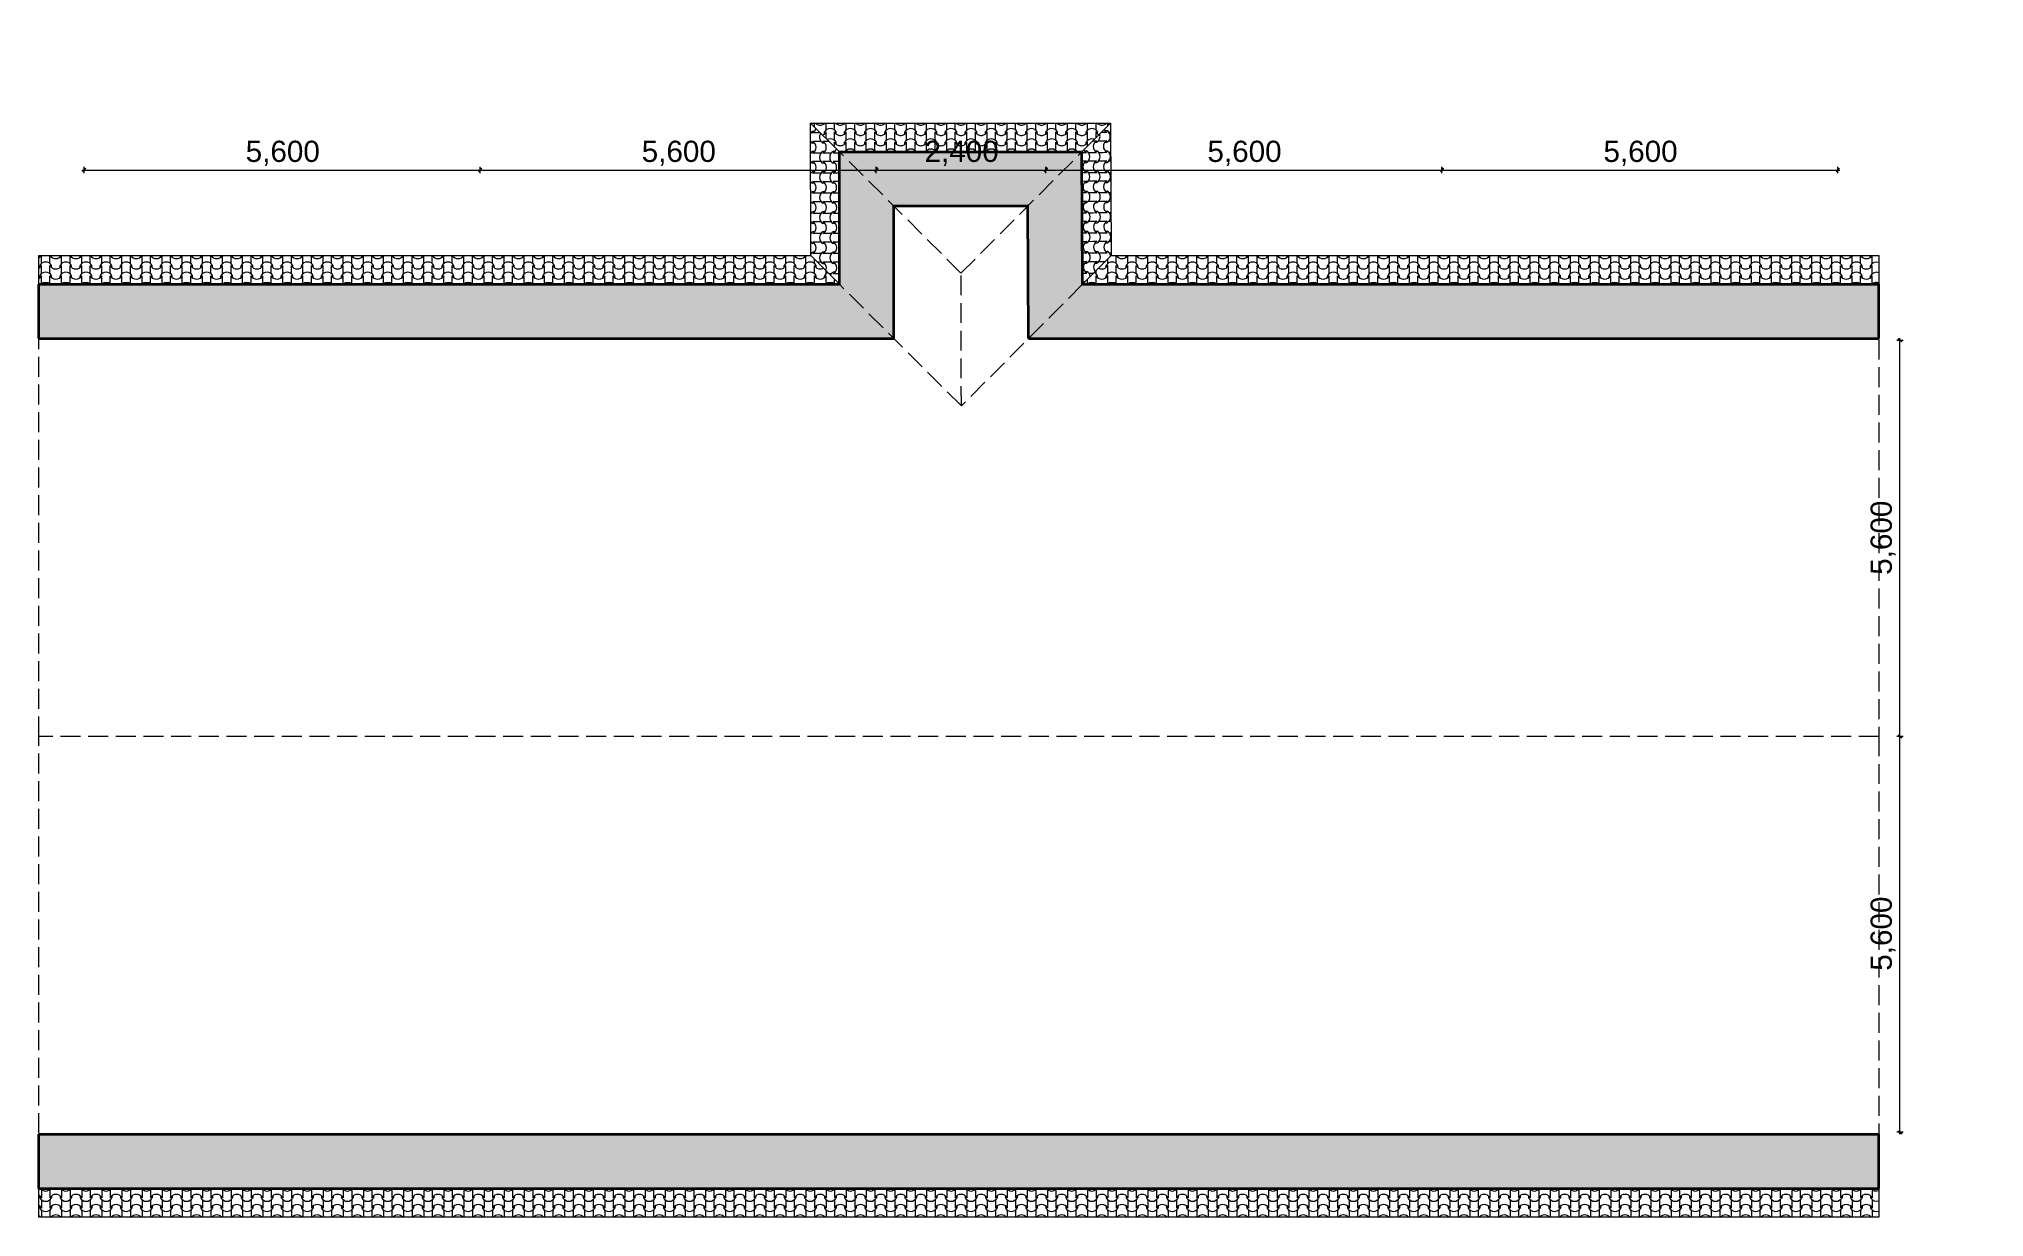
# Model space of a CAD drawing. Header units: millimetres. Extents: x 323482 to 503016, y 8175 to 72038.
# Drawn here: x 415883 to 443389, y 53368 to 70033 of the extents above; entities that cross this region are included whole.
import ezdxf

# ---------------------------------------------------------------- set-up
doc = ezdxf.new("R2010")
doc.units = ezdxf.units.MM
doc.header["$MEASUREMENT"] = 0
doc.linetypes.add('Hidden Line', pattern=[391.222223, 282.222223, -109])
doc.layers.add('Dimensioning - General', color=7, linetype='Continuous')
doc.layers.add('Shell - Roof', color=7, linetype='Continuous')
for name, color, linetype, lineweight, true_color in [('Dimensioning - General_Pen_No__45', 7, 'Continuous', 25, 0x40a5ff), ('Dimensioning - General_Pen_No__85', 7, 'Continuous', 20, 0x80c2ff), ('Shell - Roof_Pen_No__112', 7, 'Continuous', 13, 0xd5aaaa), ('Shell - Roof_Pen_No__92', 7, 'Continuous', 13, 0xbf8080)]:
    doc.layers.add(name, color=color, linetype=linetype, lineweight=lineweight, true_color=true_color)
doc.layers.add('Dimensioning - General_Pen_No__46', color=5, linetype='Continuous', lineweight=25)
doc.layers.add('Shell - Roof_Pen_No__32', color=15, linetype='Continuous', lineweight=35)
doc.styles.add('GENERATED_STYLE_1', font='arial.ttf')
doc.dimstyles.new('GENERATED_STYLE__3', dxfattribs={"dimtxt": 300, "dimasz": 45.6, "dimexe": 0.18, "dimexo": 0.0625, "dimgap": 0.09, "dimtad": 1, "dimdec": 0, "dimzin": 0, "dimdsep": 46, "dimtxsty": 'GENERATED_STYLE_1', "dimblk": 'ARROWHEAD_2', "dimblk1": 'ARROWHEAD_2', "dimblk2": 'ARROWHEAD_2', "dimcen": 0.09, "dimse1": 1, "dimse2": 1, "dimclrd": 256, "dimclre": 256, "dimclrt": 5, "dimadec": 0, "dimazin": 0, "dimtfac": 1, "dimtdec": 4, "dimtmove": 0, "dimatfit": 3, "dimfxl": 1, "dimtolj": 1, "dimtzin": 0, "dimarcsym": 0})
doc.dimstyles.new('GENERATED_STYLE__4', dxfattribs={"dimtxt": 300, "dimasz": 45.6, "dimexe": 0.18, "dimexo": 0.0625, "dimgap": 0.09, "dimtad": 1, "dimtih": 1, "dimtoh": 1, "dimdec": 0, "dimzin": 0, "dimdsep": 46, "dimtxsty": 'GENERATED_STYLE_1', "dimblk": 'ARROWHEAD_2', "dimblk1": 'ARROWHEAD_2', "dimblk2": 'ARROWHEAD_2', "dimcen": 0.09, "dimse1": 1, "dimse2": 1, "dimclrd": 256, "dimclre": 256, "dimclrt": 5, "dimadec": 0, "dimazin": 0, "dimtfac": 1, "dimtdec": 4, "dimtmove": 0, "dimatfit": 3, "dimfxl": 1, "dimtolj": 1, "dimtzin": 0, "dimarcsym": 0})

msp = doc.modelspace()

# ---------------------------------------------------------------- blocks, each defined once
blk = doc.blocks.new('*X177')
at = {"layer": 'Shell - Roof_Pen_No__92', "color": 23, "linetype": 'Continuous', "lineweight": 13, "true_color": 0xbf8080}
for p, q in [((430997, 66914), (430997, 66919)), ((430997, 66855), (430997, 66914)), ((431117, 66914), (431117, 66968)), ((431117, 66855), (431117, 66914)), ((431139, 66946), (431139, 66968)), ((431259, 66946), (431259, 66968)), ((431281, 66914), (431281, 66968)), ((431281, 66855), (431281, 66914)), ((431401, 66914), (431401, 66968)), ((431401, 66855), (431401, 66914)), ((431423, 66946), (431423, 66968)), ((431544, 66946), (431544, 66968)), ((431566, 66914), (431566, 66968)), ((431566, 66855), (431566, 66914)), ((431686, 66914), (431686, 66968)), ((431686, 66855), (431686, 66914)), ((431708, 66946), (431708, 66968)), ((431828, 66946), (431828, 66968)), ((431850, 66914), (431850, 66968)), ((431850, 66855), (431850, 66914)), ((431970, 66914), (431970, 66968)), ((431970, 66855), (431970, 66914)), ((431992, 66946), (431992, 66968)), ((432113, 66946), (432113, 66968)), ((432135, 66914), (432135, 66968)), ((432135, 66855), (432135, 66914)), ((432255, 66914), (432255, 66968)), ((432255, 66855), (432255, 66914)), ((432277, 66946), (432277, 66968)), ((432397, 66946), (432397, 66968)), ((432419, 66914), (432419, 66968)), ((432419, 66855), (432419, 66914)), ((432539, 66914), (432539, 66968)), ((432539, 66855), (432539, 66914)), ((432561, 66946), (432561, 66968)), ((432681, 66946), (432681, 66968)), ((432703, 66914), (432703, 66968)), ((432703, 66855), (432703, 66914)), ((432824, 66914), (432824, 66968)), ((432824, 66855), (432824, 66914)), ((432846, 66946), (432846, 66968)), ((432966, 66946), (432966, 66968)), ((432988, 66914), (432988, 66968)), ((432988, 66855), (432988, 66914)), ((433108, 66914), (433108, 66968)), ((433108, 66855), (433108, 66914)), ((433130, 66946), (433130, 66968)), ((433250, 66946), (433250, 66968)), ((433272, 66914), (433272, 66968)), ((433272, 66855), (433272, 66914)), ((433393, 66914), (433393, 66968)), ((433393, 66855), (433393, 66914)), ((433415, 66946), (433415, 66968)), ((433535, 66946), (433535, 66968)), ((433557, 66914), (433557, 66968)), ((433557, 66855), (433557, 66914)), ((433677, 66914), (433677, 66968)), ((433677, 66855), (433677, 66914)), ((433699, 66946), (433699, 66968)), ((433819, 66946), (433819, 66968)), ((433841, 66914), (433841, 66968)), ((433841, 66855), (433841, 66914)), ((433962, 66914), (433962, 66968)), ((433962, 66855), (433962, 66914)), ((433984, 66946), (433984, 66968)), ((434104, 66946), (434104, 66968)), ((434126, 66914), (434126, 66968)), ((434126, 66855), (434126, 66914)), ((434246, 66914), (434246, 66968)), ((434246, 66855), (434246, 66914)), ((434268, 66946), (434268, 66968)), ((434388, 66946), (434388, 66968)), ((434410, 66914), (434410, 66968)), ((434410, 66855), (434410, 66914)), ((434531, 66914), (434531, 66968)), ((434531, 66855), (434531, 66914)), ((434553, 66946), (434553, 66968)), ((434673, 66946), (434673, 66968)), ((434695, 66914), (434695, 66968)), ((434695, 66855), (434695, 66914)), ((434815, 66914), (434815, 66968)), ((434815, 66855), (434815, 66914)), ((434837, 66946), (434837, 66968)), ((434957, 66946), (434957, 66968)), ((434979, 66914), (434979, 66968)), ((434979, 66855), (434979, 66914)), ((435100, 66914), (435100, 66968)), ((435100, 66855), (435100, 66914)), ((435122, 66946), (435122, 66968)), ((435242, 66946), (435242, 66968)), ((435264, 66914), (435264, 66968)), ((435264, 66855), (435264, 66914)), ((435384, 66914), (435384, 66968)), ((435384, 66855), (435384, 66914)), ((435406, 66946), (435406, 66968)), ((435526, 66946), (435526, 66968)), ((435548, 66914), (435548, 66968)), ((435548, 66855), (435548, 66914)), ((435669, 66914), (435669, 66968)), ((435669, 66855), (435669, 66914)), ((435691, 66946), (435691, 66968)), ((435811, 66946), (435811, 66968)), ((435833, 66914), (435833, 66968)), ((435833, 66855), (435833, 66914)), ((435953, 66914), (435953, 66968)), ((435953, 66855), (435953, 66914)), ((435975, 66946), (435975, 66968)), ((436095, 66946), (436095, 66968)), ((436117, 66914), (436117, 66968)), ((436117, 66855), (436117, 66914)), ((436237, 66914), (436237, 66968)), ((436237, 66855), (436237, 66914)), ((436259, 66946), (436259, 66968)), ((436380, 66946), (436380, 66968)), ((436402, 66914), (436402, 66968)), ((436402, 66855), (436402, 66914)), ((436522, 66914), (436522, 66968)), ((436522, 66855), (436522, 66914)), ((436544, 66946), (436544, 66968)), ((436664, 66946), (436664, 66968)), ((436686, 66914), (436686, 66968)), ((436686, 66855), (436686, 66914)), ((436806, 66914), (436806, 66968)), ((436806, 66855), (436806, 66914)), ((436828, 66946), (436828, 66968)), ((436949, 66946), (436949, 66968)), ((436971, 66914), (436971, 66968)), ((436971, 66855), (436971, 66914)), ((437091, 66914), (437091, 66968)), ((437091, 66855), (437091, 66914)), ((437113, 66946), (437113, 66968)), ((437233, 66946), (437233, 66968)), ((437255, 66914), (437255, 66968)), ((437255, 66855), (437255, 66914)), ((437375, 66914), (437375, 66968)), ((437375, 66855), (437375, 66914)), ((437397, 66946), (437397, 66968)), ((437518, 66946), (437518, 66968)), ((437540, 66914), (437540, 66968)), ((437540, 66855), (437540, 66914)), ((437660, 66914), (437660, 66968)), ((437660, 66855), (437660, 66914)), ((437682, 66946), (437682, 66968)), ((437802, 66946), (437802, 66968)), ((437824, 66914), (437824, 66968)), ((437824, 66855), (437824, 66914)), ((437944, 66914), (437944, 66968)), ((437944, 66855), (437944, 66914)), ((437966, 66946), (437966, 66968)), ((438087, 66946), (438087, 66968)), ((438109, 66914), (438109, 66968)), ((438109, 66855), (438109, 66914)), ((438229, 66914), (438229, 66968)), ((438229, 66855), (438229, 66914)), ((438251, 66946), (438251, 66968)), ((438371, 66946), (438371, 66968)), ((438393, 66914), (438393, 66968)), ((438393, 66855), (438393, 66914)), ((438513, 66914), (438513, 66968)), ((438513, 66855), (438513, 66914)), ((438535, 66946), (438535, 66968)), ((438656, 66946), (438656, 66968)), ((438678, 66914), (438678, 66968)), ((438678, 66855), (438678, 66914)), ((438798, 66914), (438798, 66968)), ((438798, 66855), (438798, 66914)), ((438820, 66946), (438820, 66968)), ((438940, 66946), (438940, 66968)), ((438962, 66914), (438962, 66968)), ((438962, 66855), (438962, 66914)), ((439082, 66914), (439082, 66968)), ((439082, 66855), (439082, 66914)), ((439104, 66946), (439104, 66968)), ((439225, 66946), (439225, 66968)), ((439247, 66914), (439247, 66968)), ((439247, 66855), (439247, 66914)), ((439367, 66914), (439367, 66968)), ((439367, 66855), (439367, 66914)), ((439389, 66946), (439389, 66968)), ((439509, 66946), (439509, 66968)), ((439531, 66914), (439531, 66968)), ((439531, 66855), (439531, 66914)), ((439651, 66914), (439651, 66968)), ((439651, 66855), (439651, 66914)), ((439673, 66946), (439673, 66968)), ((439793, 66946), (439793, 66968)), ((439815, 66914), (439815, 66968)), ((439815, 66855), (439815, 66914)), ((439936, 66914), (439936, 66968)), ((439936, 66855), (439936, 66914)), ((439958, 66946), (439958, 66968)), ((440078, 66946), (440078, 66968)), ((440100, 66914), (440100, 66968)), ((440100, 66855), (440100, 66914)), ((440220, 66914), (440220, 66968)), ((440220, 66855), (440220, 66914)), ((440242, 66946), (440242, 66968)), ((440362, 66946), (440362, 66968)), ((440384, 66914), (440384, 66968)), ((440384, 66855), (440384, 66914)), ((440505, 66914), (440505, 66968)), ((440505, 66855), (440505, 66914)), ((440527, 66946), (440527, 66968)), ((440647, 66946), (440647, 66968)), ((440669, 66914), (440669, 66968)), ((440669, 66855), (440669, 66914)), ((440789, 66914), (440789, 66968)), ((440789, 66855), (440789, 66914)), ((440811, 66946), (440811, 66968)), ((440931, 66946), (440931, 66968)), ((440953, 66914), (440953, 66968)), ((440953, 66855), (440953, 66914)), ((441074, 66914), (441074, 66968)), ((441074, 66855), (441074, 66914)), ((441096, 66946), (441096, 66968)), ((441216, 66946), (441216, 66968)), ((441238, 66914), (441238, 66968)), ((441238, 66855), (441238, 66914)), ((441358, 66914), (441358, 66968)), ((441358, 66855), (441358, 66914)), ((441380, 66946), (441380, 66968)), ((441500, 66946), (441500, 66968)), ((441522, 66914), (441522, 66968)), ((441522, 66855), (441522, 66914)), ((441643, 66914), (441643, 66968)), ((441643, 66855), (441643, 66914)), ((441665, 66946), (441665, 66968)), ((441785, 66946), (441785, 66968)), ((441807, 66914), (441807, 66968)), ((441807, 66855), (441807, 66914)), ((430712, 66624), (430712, 66634)), ((430712, 66565), (430712, 66624)), ((430832, 66710), (430832, 66755)), ((430832, 66624), (430832, 66683)), ((430832, 66565), (430832, 66624)), ((430854, 66656), (430854, 66683)), ((430975, 66801), (430975, 66828)), ((430975, 66656), (430975, 66683)), ((430997, 66769), (430997, 66828)), ((430997, 66710), (430997, 66769)), ((430997, 66624), (430997, 66683)), ((430997, 66565), (430997, 66624)), ((431117, 66769), (431117, 66828)), ((431117, 66710), (431117, 66769)), ((431117, 66624), (431117, 66683)), ((431117, 66565), (431117, 66624)), ((431139, 66801), (431139, 66828)), ((431139, 66656), (431139, 66683)), ((431259, 66801), (431259, 66828)), ((431259, 66656), (431259, 66683)), ((431281, 66769), (431281, 66828)), ((431281, 66710), (431281, 66769)), ((431281, 66624), (431281, 66683)), ((431281, 66565), (431281, 66624)), ((431401, 66769), (431401, 66828)), ((431401, 66710), (431401, 66769)), ((431401, 66624), (431401, 66683)), ((431401, 66565), (431401, 66624)), ((431423, 66801), (431423, 66828)), ((431423, 66656), (431423, 66683)), ((431544, 66801), (431544, 66828)), ((431544, 66656), (431544, 66683)), ((431566, 66769), (431566, 66828)), ((431566, 66710), (431566, 66769)), ((431566, 66624), (431566, 66683)), ((431566, 66565), (431566, 66624)), ((431686, 66769), (431686, 66828)), ((431686, 66710), (431686, 66769)), ((431686, 66624), (431686, 66683)), ((431686, 66565), (431686, 66624)), ((431708, 66801), (431708, 66828)), ((431708, 66656), (431708, 66683)), ((431828, 66801), (431828, 66828)), ((431828, 66656), (431828, 66683)), ((431850, 66769), (431850, 66828)), ((431850, 66710), (431850, 66769)), ((431850, 66624), (431850, 66683)), ((431850, 66565), (431850, 66624)), ((431970, 66769), (431970, 66828)), ((431970, 66710), (431970, 66769)), ((431970, 66624), (431970, 66683)), ((431970, 66565), (431970, 66624)), ((431992, 66801), (431992, 66828)), ((431992, 66656), (431992, 66683)), ((432113, 66801), (432113, 66828)), ((432113, 66656), (432113, 66683)), ((432135, 66769), (432135, 66828)), ((432135, 66710), (432135, 66769)), ((432135, 66624), (432135, 66683)), ((432135, 66565), (432135, 66624)), ((432255, 66769), (432255, 66828)), ((432255, 66710), (432255, 66769)), ((432255, 66624), (432255, 66683)), ((432255, 66565), (432255, 66624)), ((432277, 66801), (432277, 66828)), ((432277, 66656), (432277, 66683)), ((432397, 66801), (432397, 66828)), ((432397, 66656), (432397, 66683)), ((432419, 66769), (432419, 66828)), ((432419, 66710), (432419, 66769)), ((432419, 66624), (432419, 66683)), ((432419, 66565), (432419, 66624)), ((432539, 66769), (432539, 66828)), ((432539, 66710), (432539, 66769)), ((432539, 66624), (432539, 66683)), ((432539, 66565), (432539, 66624)), ((432561, 66801), (432561, 66828)), ((432561, 66656), (432561, 66683)), ((432681, 66801), (432681, 66828)), ((432681, 66656), (432681, 66683)), ((432703, 66769), (432703, 66828)), ((432703, 66710), (432703, 66769)), ((432703, 66624), (432703, 66683)), ((432703, 66565), (432703, 66624)), ((432824, 66769), (432824, 66828)), ((432824, 66710), (432824, 66769)), ((432824, 66624), (432824, 66683)), ((432824, 66565), (432824, 66624)), ((432846, 66801), (432846, 66828)), ((432846, 66656), (432846, 66683)), ((432966, 66801), (432966, 66828)), ((432966, 66656), (432966, 66683)), ((432988, 66769), (432988, 66828)), ((432988, 66710), (432988, 66769)), ((432988, 66624), (432988, 66683)), ((432988, 66565), (432988, 66624)), ((433108, 66769), (433108, 66828)), ((433108, 66710), (433108, 66769)), ((433108, 66624), (433108, 66683)), ((433108, 66565), (433108, 66624)), ((433130, 66801), (433130, 66828)), ((433130, 66656), (433130, 66683)), ((433250, 66801), (433250, 66828)), ((433250, 66656), (433250, 66683)), ((433272, 66769), (433272, 66828)), ((433272, 66710), (433272, 66769)), ((433272, 66624), (433272, 66683)), ((433272, 66565), (433272, 66624)), ((433393, 66769), (433393, 66828)), ((433393, 66710), (433393, 66769)), ((433393, 66624), (433393, 66683)), ((433393, 66565), (433393, 66624)), ((433415, 66801), (433415, 66828)), ((433415, 66656), (433415, 66683)), ((433535, 66801), (433535, 66828)), ((433535, 66656), (433535, 66683)), ((433557, 66769), (433557, 66828)), ((433557, 66710), (433557, 66769)), ((433557, 66624), (433557, 66683)), ((433557, 66565), (433557, 66624)), ((433677, 66769), (433677, 66828)), ((433677, 66710), (433677, 66769)), ((433677, 66624), (433677, 66683)), ((433677, 66565), (433677, 66624)), ((433699, 66801), (433699, 66828)), ((433699, 66656), (433699, 66683)), ((433819, 66801), (433819, 66828)), ((433819, 66656), (433819, 66683)), ((433841, 66769), (433841, 66828)), ((433841, 66710), (433841, 66769)), ((433841, 66624), (433841, 66683)), ((433841, 66565), (433841, 66624)), ((433962, 66769), (433962, 66828)), ((433962, 66710), (433962, 66769)), ((433962, 66624), (433962, 66683)), ((433962, 66565), (433962, 66624)), ((433984, 66801), (433984, 66828)), ((433984, 66656), (433984, 66683)), ((434104, 66801), (434104, 66828)), ((434104, 66656), (434104, 66683)), ((434126, 66769), (434126, 66828)), ((434126, 66710), (434126, 66769)), ((434126, 66624), (434126, 66683)), ((434126, 66565), (434126, 66624)), ((434246, 66769), (434246, 66828)), ((434246, 66710), (434246, 66769)), ((434246, 66624), (434246, 66683)), ((434246, 66565), (434246, 66624)), ((434268, 66801), (434268, 66828)), ((434268, 66656), (434268, 66683)), ((434388, 66801), (434388, 66828)), ((434388, 66656), (434388, 66683)), ((434410, 66769), (434410, 66828)), ((434410, 66710), (434410, 66769)), ((434410, 66624), (434410, 66683)), ((434410, 66565), (434410, 66624)), ((434531, 66769), (434531, 66828)), ((434531, 66710), (434531, 66769)), ((434531, 66624), (434531, 66683)), ((434531, 66565), (434531, 66624)), ((434553, 66801), (434553, 66828)), ((434553, 66656), (434553, 66683)), ((434673, 66801), (434673, 66828)), ((434673, 66656), (434673, 66683)), ((434695, 66769), (434695, 66828)), ((434695, 66710), (434695, 66769)), ((434695, 66624), (434695, 66683)), ((434695, 66565), (434695, 66624)), ((434815, 66769), (434815, 66828)), ((434815, 66710), (434815, 66769)), ((434815, 66624), (434815, 66683)), ((434815, 66565), (434815, 66624)), ((434837, 66801), (434837, 66828)), ((434837, 66656), (434837, 66683)), ((434957, 66801), (434957, 66828)), ((434957, 66656), (434957, 66683)), ((434979, 66769), (434979, 66828)), ((434979, 66710), (434979, 66769)), ((434979, 66624), (434979, 66683)), ((434979, 66565), (434979, 66624)), ((435100, 66769), (435100, 66828)), ((435100, 66710), (435100, 66769)), ((435100, 66624), (435100, 66683)), ((435100, 66565), (435100, 66624)), ((435122, 66801), (435122, 66828)), ((435122, 66656), (435122, 66683)), ((435242, 66801), (435242, 66828)), ((435242, 66656), (435242, 66683)), ((435264, 66769), (435264, 66828)), ((435264, 66710), (435264, 66769)), ((435264, 66624), (435264, 66683)), ((435264, 66565), (435264, 66624)), ((435384, 66769), (435384, 66828)), ((435384, 66710), (435384, 66769)), ((435384, 66624), (435384, 66683)), ((435384, 66565), (435384, 66624)), ((435406, 66801), (435406, 66828)), ((435406, 66656), (435406, 66683)), ((435526, 66801), (435526, 66828)), ((435526, 66656), (435526, 66683)), ((435548, 66769), (435548, 66828)), ((435548, 66710), (435548, 66769)), ((435548, 66624), (435548, 66683)), ((435548, 66565), (435548, 66624)), ((435669, 66769), (435669, 66828)), ((435669, 66710), (435669, 66769)), ((435669, 66624), (435669, 66683)), ((435669, 66565), (435669, 66624)), ((435691, 66801), (435691, 66828)), ((435691, 66656), (435691, 66683)), ((435811, 66801), (435811, 66828)), ((435811, 66656), (435811, 66683)), ((435833, 66769), (435833, 66828)), ((435833, 66710), (435833, 66769)), ((435833, 66624), (435833, 66683)), ((435833, 66565), (435833, 66624)), ((435953, 66769), (435953, 66828)), ((435953, 66710), (435953, 66769)), ((435953, 66624), (435953, 66683)), ((435953, 66565), (435953, 66624)), ((435975, 66801), (435975, 66828)), ((435975, 66656), (435975, 66683)), ((436095, 66801), (436095, 66828)), ((436095, 66656), (436095, 66683)), ((436117, 66769), (436117, 66828)), ((436117, 66710), (436117, 66769)), ((436117, 66624), (436117, 66683)), ((436117, 66565), (436117, 66624)), ((436237, 66769), (436237, 66828)), ((436237, 66710), (436237, 66769)), ((436237, 66624), (436237, 66683)), ((436237, 66565), (436237, 66624)), ((436259, 66801), (436259, 66828)), ((436259, 66656), (436259, 66683)), ((436380, 66801), (436380, 66828)), ((436380, 66656), (436380, 66683)), ((436402, 66769), (436402, 66828)), ((436402, 66710), (436402, 66769)), ((436402, 66624), (436402, 66683)), ((436402, 66565), (436402, 66624)), ((436522, 66769), (436522, 66828)), ((436522, 66710), (436522, 66769)), ((436522, 66624), (436522, 66683)), ((436522, 66565), (436522, 66624)), ((436544, 66801), (436544, 66828)), ((436544, 66656), (436544, 66683)), ((436664, 66801), (436664, 66828)), ((436664, 66656), (436664, 66683)), ((436686, 66769), (436686, 66828)), ((436686, 66710), (436686, 66769)), ((436686, 66624), (436686, 66683)), ((436686, 66565), (436686, 66624)), ((436806, 66769), (436806, 66828)), ((436806, 66710), (436806, 66769)), ((436806, 66624), (436806, 66683)), ((436806, 66565), (436806, 66624)), ((436828, 66801), (436828, 66828)), ((436828, 66656), (436828, 66683)), ((436949, 66801), (436949, 66828)), ((436949, 66656), (436949, 66683)), ((436971, 66769), (436971, 66828)), ((436971, 66710), (436971, 66769)), ((436971, 66624), (436971, 66683)), ((436971, 66565), (436971, 66624)), ((437091, 66769), (437091, 66828)), ((437091, 66710), (437091, 66769)), ((437091, 66624), (437091, 66683)), ((437091, 66565), (437091, 66624)), ((437113, 66801), (437113, 66828)), ((437113, 66656), (437113, 66683)), ((437233, 66801), (437233, 66828)), ((437233, 66656), (437233, 66683)), ((437255, 66769), (437255, 66828)), ((437255, 66710), (437255, 66769)), ((437255, 66624), (437255, 66683)), ((437255, 66565), (437255, 66624)), ((437375, 66769), (437375, 66828)), ((437375, 66710), (437375, 66769)), ((437375, 66624), (437375, 66683)), ((437375, 66565), (437375, 66624)), ((437397, 66801), (437397, 66828)), ((437397, 66656), (437397, 66683)), ((437518, 66801), (437518, 66828)), ((437518, 66656), (437518, 66683)), ((437540, 66769), (437540, 66828)), ((437540, 66710), (437540, 66769)), ((437540, 66624), (437540, 66683)), ((437540, 66565), (437540, 66624)), ((437660, 66769), (437660, 66828)), ((437660, 66710), (437660, 66769)), ((437660, 66624), (437660, 66683)), ((437660, 66565), (437660, 66624)), ((437682, 66801), (437682, 66828)), ((437682, 66656), (437682, 66683)), ((437802, 66801), (437802, 66828)), ((437802, 66656), (437802, 66683)), ((437824, 66769), (437824, 66828)), ((437824, 66710), (437824, 66769)), ((437824, 66624), (437824, 66683)), ((437824, 66565), (437824, 66624)), ((437944, 66769), (437944, 66828)), ((437944, 66710), (437944, 66769)), ((437944, 66624), (437944, 66683)), ((437944, 66565), (437944, 66624)), ((437966, 66801), (437966, 66828)), ((437966, 66656), (437966, 66683)), ((438087, 66801), (438087, 66828)), ((438087, 66656), (438087, 66683)), ((438109, 66769), (438109, 66828)), ((438109, 66710), (438109, 66769)), ((438109, 66624), (438109, 66683)), ((438109, 66565), (438109, 66624)), ((438229, 66769), (438229, 66828)), ((438229, 66710), (438229, 66769)), ((438229, 66624), (438229, 66683)), ((438229, 66565), (438229, 66624)), ((438251, 66801), (438251, 66828)), ((438251, 66656), (438251, 66683)), ((438371, 66801), (438371, 66828)), ((438371, 66656), (438371, 66683)), ((438393, 66769), (438393, 66828)), ((438393, 66710), (438393, 66769)), ((438393, 66624), (438393, 66683)), ((438393, 66565), (438393, 66624)), ((438513, 66769), (438513, 66828)), ((438513, 66710), (438513, 66769)), ((438513, 66624), (438513, 66683)), ((438513, 66565), (438513, 66624)), ((438535, 66801), (438535, 66828)), ((438535, 66656), (438535, 66683)), ((438656, 66801), (438656, 66828)), ((438656, 66656), (438656, 66683)), ((438678, 66769), (438678, 66828)), ((438678, 66710), (438678, 66769)), ((438678, 66624), (438678, 66683)), ((438678, 66565), (438678, 66624)), ((438798, 66769), (438798, 66828)), ((438798, 66710), (438798, 66769)), ((438798, 66624), (438798, 66683)), ((438798, 66565), (438798, 66624)), ((438820, 66801), (438820, 66828)), ((438820, 66656), (438820, 66683)), ((438940, 66801), (438940, 66828)), ((438940, 66656), (438940, 66683)), ((438962, 66769), (438962, 66828)), ((438962, 66710), (438962, 66769)), ((438962, 66624), (438962, 66683)), ((438962, 66565), (438962, 66624)), ((439082, 66769), (439082, 66828)), ((439082, 66710), (439082, 66769)), ((439082, 66624), (439082, 66683)), ((439082, 66565), (439082, 66624)), ((439104, 66801), (439104, 66828)), ((439104, 66656), (439104, 66683)), ((439225, 66801), (439225, 66828)), ((439225, 66656), (439225, 66683)), ((439247, 66769), (439247, 66828)), ((439247, 66710), (439247, 66769)), ((439247, 66624), (439247, 66683)), ((439247, 66565), (439247, 66624)), ((439367, 66769), (439367, 66828)), ((439367, 66710), (439367, 66769)), ((439367, 66624), (439367, 66683)), ((439367, 66565), (439367, 66624)), ((439389, 66801), (439389, 66828)), ((439389, 66656), (439389, 66683)), ((439509, 66801), (439509, 66828)), ((439509, 66656), (439509, 66683)), ((439531, 66769), (439531, 66828)), ((439531, 66710), (439531, 66769)), ((439531, 66624), (439531, 66683)), ((439531, 66565), (439531, 66624)), ((439651, 66769), (439651, 66828)), ((439651, 66710), (439651, 66769)), ((439651, 66624), (439651, 66683)), ((439651, 66565), (439651, 66624)), ((439673, 66801), (439673, 66828)), ((439673, 66656), (439673, 66683)), ((439793, 66801), (439793, 66828)), ((439793, 66656), (439793, 66683)), ((439815, 66769), (439815, 66828)), ((439815, 66710), (439815, 66769)), ((439815, 66624), (439815, 66683)), ((439815, 66565), (439815, 66624)), ((439936, 66769), (439936, 66828)), ((439936, 66710), (439936, 66769)), ((439936, 66624), (439936, 66683)), ((439936, 66565), (439936, 66624)), ((439958, 66801), (439958, 66828)), ((439958, 66656), (439958, 66683)), ((440078, 66801), (440078, 66828)), ((440078, 66656), (440078, 66683)), ((440100, 66769), (440100, 66828)), ((440100, 66710), (440100, 66769)), ((440100, 66624), (440100, 66683)), ((440100, 66565), (440100, 66624)), ((440220, 66769), (440220, 66828)), ((440220, 66710), (440220, 66769)), ((440220, 66624), (440220, 66683)), ((440220, 66565), (440220, 66624)), ((440242, 66801), (440242, 66828)), ((440242, 66656), (440242, 66683)), ((440362, 66801), (440362, 66828)), ((440362, 66656), (440362, 66683)), ((440384, 66769), (440384, 66828)), ((440384, 66710), (440384, 66769)), ((440384, 66624), (440384, 66683)), ((440384, 66565), (440384, 66624)), ((440505, 66769), (440505, 66828)), ((440505, 66710), (440505, 66769)), ((440505, 66624), (440505, 66683)), ((440505, 66565), (440505, 66624)), ((440527, 66801), (440527, 66828)), ((440527, 66656), (440527, 66683)), ((440647, 66801), (440647, 66828)), ((440647, 66656), (440647, 66683)), ((440669, 66769), (440669, 66828)), ((440669, 66710), (440669, 66769)), ((440669, 66624), (440669, 66683)), ((440669, 66565), (440669, 66624)), ((440789, 66769), (440789, 66828)), ((440789, 66710), (440789, 66769)), ((440789, 66624), (440789, 66683)), ((440789, 66565), (440789, 66624)), ((440811, 66801), (440811, 66828)), ((440811, 66656), (440811, 66683)), ((440931, 66801), (440931, 66828)), ((440931, 66656), (440931, 66683)), ((440953, 66769), (440953, 66828)), ((440953, 66710), (440953, 66769)), ((440953, 66624), (440953, 66683)), ((440953, 66565), (440953, 66624)), ((441074, 66769), (441074, 66828)), ((441074, 66710), (441074, 66769)), ((441074, 66624), (441074, 66683)), ((441074, 66565), (441074, 66624)), ((441096, 66801), (441096, 66828)), ((441096, 66656), (441096, 66683)), ((441216, 66801), (441216, 66828)), ((441216, 66656), (441216, 66683)), ((441238, 66769), (441238, 66828)), ((441238, 66710), (441238, 66769)), ((441238, 66624), (441238, 66683)), ((441238, 66565), (441238, 66624)), ((441358, 66769), (441358, 66828)), ((441358, 66710), (441358, 66769)), ((441358, 66624), (441358, 66683)), ((441358, 66565), (441358, 66624)), ((441380, 66801), (441380, 66828)), ((441380, 66656), (441380, 66683)), ((441500, 66801), (441500, 66828)), ((441500, 66656), (441500, 66683)), ((441522, 66769), (441522, 66828)), ((441522, 66710), (441522, 66769)), ((441522, 66624), (441522, 66683)), ((441522, 66565), (441522, 66624)), ((441643, 66769), (441643, 66828)), ((441643, 66710), (441643, 66769)), ((441643, 66624), (441643, 66683)), ((441643, 66565), (441643, 66624)), ((441665, 66801), (441665, 66828)), ((441665, 66656), (441665, 66683)), ((441785, 66801), (441785, 66828)), ((441785, 66656), (441785, 66683)), ((441807, 66769), (441807, 66828)), ((441807, 66710), (441807, 66769)), ((441807, 66624), (441807, 66683)), ((441807, 66565), (441807, 66624))]:
    blk.add_line(p, q, dxfattribs=at)
for centre, major_axis, start_param, end_param in [((431057, 66788), (91.9, 0), 0.466079, 2.675513), ((431199, 67014), (92.5, 0), 3.675654, 4.709413), ((431199, 67014), (92.5, 0), 4.715365, 5.749124), ((431341, 66788), (91.9, 0), 0.466079, 2.675513), ((431484, 67014), (92.5, 0), 3.675654, 4.709413), ((431483, 67014), (92.5, 0), 4.715365, 5.749124), ((431626, 66788), (91.9, 0), 0.466079, 2.675513), ((431768, 67014), (92.5, 0), 3.675654, 4.709413), ((431768, 67014), (92.5, 0), 4.715365, 5.749124), ((431910, 66788), (91.9, 0), 0.466079, 2.675513), ((432053, 67014), (92.5, 0), 3.675654, 4.709413), ((432052, 67014), (92.5, 0), 4.715365, 5.749124), ((432195, 66788), (91.9, 0), 0.466079, 2.675513), ((432337, 67014), (92.5, 0), 3.675654, 4.709413), ((432337, 67014), (92.5, 0), 4.715365, 5.749124), ((432479, 66788), (91.9, 0), 0.466079, 2.675513), ((432622, 67014), (92.5, 0), 3.675654, 4.709413), ((432621, 67014), (92.5, 0), 4.715365, 5.749124), ((432764, 66788), (91.9, 0), 0.466079, 2.675513), ((432906, 67014), (92.5, 0), 3.675654, 4.709413), ((432906, 67014), (92.5, 0), 4.715365, 5.749124), ((433048, 66788), (91.9, 0), 0.466079, 2.675513), ((433191, 67014), (92.5, 0), 3.675654, 4.709413), ((433190, 67014), (92.5, 0), 4.715365, 5.749124), ((433333, 66788), (91.9, 0), 0.466079, 2.675513), ((433475, 67014), (92.5, 0), 3.675654, 4.709413), ((433475, 67014), (92.5, 0), 4.715365, 5.749124), ((433617, 66788), (91.9, 0), 0.466079, 2.675513), ((433760, 67014), (92.5, 0), 3.675654, 4.709413), ((433759, 67014), (92.5, 0), 4.715365, 5.749124), ((433902, 66788), (91.9, 0), 0.466079, 2.675513), ((434044, 67014), (92.5, 0), 3.675654, 4.709413), ((434043, 67014), (92.5, 0), 4.715365, 5.749124), ((434186, 66788), (91.9, 0), 0.466079, 2.675513), ((434329, 67014), (92.5, 0), 3.675654, 4.709413), ((434328, 67014), (92.5, 0), 4.715365, 5.749124), ((434470, 66788), (91.9, 0), 0.466079, 2.675513), ((434613, 67014), (92.5, 0), 3.675654, 4.709413), ((434612, 67014), (92.5, 0), 4.715365, 5.749124), ((434755, 66788), (91.9, 0), 0.466079, 2.675513), ((434897, 67014), (92.5, 0), 3.675654, 4.709413), ((434897, 67014), (92.5, 0), 4.715365, 5.749124), ((435039, 66788), (91.9, 0), 0.466079, 2.675513), ((435182, 67014), (92.5, 0), 3.675654, 4.709413), ((435181, 67014), (92.5, 0), 4.715365, 5.749124), ((435324, 66788), (91.9, 0), 0.466079, 2.675513), ((435466, 67014), (92.5, 0), 3.675654, 4.709413), ((435466, 67014), (92.5, 0), 4.715365, 5.749124), ((435608, 66788), (91.9, 0), 0.466079, 2.675513), ((435751, 67014), (92.5, 0), 3.675654, 4.709413), ((435750, 67014), (92.5, 0), 4.715365, 5.749124), ((435893, 66788), (91.9, 0), 0.466079, 2.675513), ((436035, 67014), (92.5, 0), 3.675654, 4.709413), ((436035, 67014), (92.5, 0), 4.715365, 5.749124), ((436177, 66788), (91.9, 0), 0.466079, 2.675513), ((436320, 67014), (92.5, 0), 3.675654, 4.709413), ((436319, 67014), (92.5, 0), 4.715365, 5.749124), ((436462, 66788), (91.9, 0), 0.466079, 2.675513), ((436604, 67014), (92.5, 0), 3.675654, 4.709413), ((436604, 67014), (92.5, 0), 4.715365, 5.749124), ((436746, 66788), (91.9, 0), 0.466079, 2.675513), ((436889, 67014), (92.5, 0), 3.675654, 4.709413), ((436888, 67014), (92.5, 0), 4.715365, 5.749124), ((437031, 66788), (91.9, 0), 0.466079, 2.675513), ((437173, 67014), (92.5, 0), 3.675654, 4.709413), ((437173, 67014), (92.5, 0), 4.715365, 5.749124), ((437315, 66788), (91.9, 0), 0.466079, 2.675513), ((437458, 67014), (92.5, 0), 3.675654, 4.709413), ((437457, 67014), (92.5, 0), 4.715365, 5.749124), ((437600, 66788), (91.9, 0), 0.466079, 2.675513), ((437742, 67014), (92.5, 0), 3.675654, 4.709413), ((437742, 67014), (92.5, 0), 4.715365, 5.749124), ((437884, 66788), (91.9, 0), 0.466079, 2.675513), ((438027, 67014), (92.5, 0), 3.675654, 4.709413), ((438026, 67014), (92.5, 0), 4.715365, 5.749124), ((438169, 66788), (91.9, 0), 0.466079, 2.675513), ((438311, 67014), (92.5, 0), 3.675654, 4.709413), ((438311, 67014), (92.5, 0), 4.715365, 5.749124), ((438453, 66788), (91.9, 0), 0.466079, 2.675513), ((438596, 67014), (92.5, 0), 3.675654, 4.709413), ((438595, 67014), (92.5, 0), 4.715365, 5.749124), ((438738, 66788), (91.9, 0), 0.466079, 2.675513), ((438880, 67014), (92.5, 0), 3.675654, 4.709413), ((438880, 67014), (92.5, 0), 4.715365, 5.749124), ((439022, 66788), (91.9, 0), 0.466079, 2.675513), ((439165, 67014), (92.5, 0), 3.675654, 4.709413), ((439164, 67014), (92.5, 0), 4.715365, 5.749124), ((439307, 66788), (91.9, 0), 0.466079, 2.675513), ((439449, 67014), (92.5, 0), 3.675654, 4.709413), ((439449, 67014), (92.5, 0), 4.715365, 5.749124), ((439591, 66788), (91.9, 0), 0.466079, 2.675513), ((439734, 67014), (92.5, 0), 3.675654, 4.709413), ((439733, 67014), (92.5, 0), 4.715365, 5.749124), ((439876, 66788), (91.9, 0), 0.466079, 2.675513), ((440018, 67014), (92.5, 0), 3.675654, 4.709413), ((440018, 67014), (92.5, 0), 4.715365, 5.749124), ((440160, 66788), (91.9, 0), 0.466079, 2.675513), ((440303, 67014), (92.5, 0), 3.675654, 4.709413), ((440302, 67014), (92.5, 0), 4.715365, 5.749124), ((440445, 66788), (91.9, 0), 0.466079, 2.675513), ((440587, 67014), (92.5, 0), 3.675654, 4.709413), ((440587, 67014), (92.5, 0), 4.715365, 5.749124), ((440729, 66788), (91.9, 0), 0.466079, 2.675513), ((440872, 67014), (92.5, 0), 3.675654, 4.709413), ((440871, 67014), (92.5, 0), 4.715365, 5.749124), ((441014, 66788), (91.9, 0), 0.466079, 2.675513), ((441156, 67014), (92.5, 0), 3.675654, 4.709413), ((441155, 67014), (92.5, 0), 4.715365, 5.749124), ((441298, 66788), (91.9, 0), 0.466079, 2.675513), ((441441, 67014), (92.5, 0), 3.675654, 4.709413), ((441440, 67014), (92.5, 0), 4.715365, 5.749124), ((441582, 66788), (91.9, 0), 0.466079, 2.675513), ((441725, 67014), (92.5, 0), 3.675654, 4.709413), ((441724, 67014), (92.5, 0), 4.715365, 5.749124), ((441867, 66788), (91.9, 0), 1.195391, 2.675513), ((430772, 66498), (91.9, 0), 0.81063, 2.330963), ((430772, 66643), (91.9, 0), 0.466079, 1.21746), ((430915, 66723), (92.5, 0), 3.612631, 4.709413), ((430915, 66868), (92.5, 0), 4.190825, 4.709413), ((430914, 66868), (92.5, 0), 4.715365, 5.812147), ((430914, 66723), (92.5, 0), 4.715365, 5.812147), ((431057, 66643), (91.9, 0), 0.466079, 2.675513), ((431057, 66498), (91.9, 0), 0.81063, 2.330963), ((431199, 66868), (92.5, 0), 3.612631, 4.709413), ((431199, 66723), (92.5, 0), 3.612631, 4.709413), ((431199, 66868), (92.5, 0), 4.715365, 5.812147), ((431199, 66723), (92.5, 0), 4.715365, 5.812147), ((431341, 66643), (91.9, 0), 0.466079, 2.675513), ((431341, 66498), (91.9, 0), 0.81063, 2.330963), ((431484, 66868), (92.5, 0), 3.612631, 4.709413), ((431484, 66723), (92.5, 0), 3.612631, 4.709413), ((431483, 66868), (92.5, 0), 4.715365, 5.812147), ((431483, 66723), (92.5, 0), 4.715365, 5.812147), ((431626, 66643), (91.9, 0), 0.466079, 2.675513), ((431626, 66498), (91.9, 0), 0.81063, 2.330963), ((431768, 66868), (92.5, 0), 3.612631, 4.709413), ((431768, 66723), (92.5, 0), 3.612631, 4.709413), ((431768, 66868), (92.5, 0), 4.715365, 5.812147), ((431768, 66723), (92.5, 0), 4.715365, 5.812147), ((431910, 66643), (91.9, 0), 0.466079, 2.675513), ((431910, 66498), (91.9, 0), 0.81063, 2.330963), ((432053, 66868), (92.5, 0), 3.612631, 4.709413), ((432053, 66723), (92.5, 0), 3.612631, 4.709413), ((432052, 66868), (92.5, 0), 4.715365, 5.812147), ((432052, 66723), (92.5, 0), 4.715365, 5.812147), ((432195, 66643), (91.9, 0), 0.466079, 2.675513), ((432195, 66498), (91.9, 0), 0.81063, 2.330963), ((432337, 66868), (92.5, 0), 3.612631, 4.709413), ((432337, 66723), (92.5, 0), 3.612631, 4.709413), ((432337, 66868), (92.5, 0), 4.715365, 5.812147), ((432337, 66723), (92.5, 0), 4.715365, 5.812147), ((432479, 66643), (91.9, 0), 0.466079, 2.675513), ((432479, 66498), (91.9, 0), 0.81063, 2.330963), ((432622, 66868), (92.5, 0), 3.612631, 4.709413), ((432622, 66723), (92.5, 0), 3.612631, 4.709413), ((432621, 66868), (92.5, 0), 4.715365, 5.812147), ((432621, 66723), (92.5, 0), 4.715365, 5.812147), ((432764, 66643), (91.9, 0), 0.466079, 2.675513), ((432764, 66498), (91.9, 0), 0.81063, 2.330963), ((432906, 66868), (92.5, 0), 3.612631, 4.709413), ((432906, 66723), (92.5, 0), 3.612631, 4.709413), ((432906, 66868), (92.5, 0), 4.715365, 5.812147), ((432906, 66723), (92.5, 0), 4.715365, 5.812147), ((433048, 66643), (91.9, 0), 0.466079, 2.675513), ((433048, 66498), (91.9, 0), 0.81063, 2.330963), ((433191, 66868), (92.5, 0), 3.612631, 4.709413), ((433191, 66723), (92.5, 0), 3.612631, 4.709413), ((433190, 66868), (92.5, 0), 4.715365, 5.812147), ((433190, 66723), (92.5, 0), 4.715365, 5.812147), ((433333, 66643), (91.9, 0), 0.466079, 2.675513), ((433333, 66498), (91.9, 0), 0.81063, 2.330963), ((433475, 66868), (92.5, 0), 3.612631, 4.709413), ((433475, 66723), (92.5, 0), 3.612631, 4.709413), ((433475, 66868), (92.5, 0), 4.715365, 5.812147), ((433475, 66723), (92.5, 0), 4.715365, 5.812147), ((433617, 66643), (91.9, 0), 0.466079, 2.675513), ((433617, 66498), (91.9, 0), 0.81063, 2.330963), ((433760, 66868), (92.5, 0), 3.612631, 4.709413), ((433760, 66723), (92.5, 0), 3.612631, 4.709413), ((433759, 66868), (92.5, 0), 4.715365, 5.812147), ((433759, 66723), (92.5, 0), 4.715365, 5.812147), ((433902, 66643), (91.9, 0), 0.466079, 2.675513), ((433902, 66498), (91.9, 0), 0.81063, 2.330963), ((434044, 66868), (92.5, 0), 3.612631, 4.709413), ((434044, 66723), (92.5, 0), 3.612631, 4.709413), ((434043, 66868), (92.5, 0), 4.715365, 5.812147), ((434043, 66723), (92.5, 0), 4.715365, 5.812147), ((434186, 66643), (91.9, 0), 0.466079, 2.675513), ((434186, 66498), (91.9, 0), 0.81063, 2.330963), ((434329, 66868), (92.5, 0), 3.612631, 4.709413), ((434329, 66723), (92.5, 0), 3.612631, 4.709413), ((434328, 66868), (92.5, 0), 4.715365, 5.812147), ((434328, 66723), (92.5, 0), 4.715365, 5.812147), ((434470, 66643), (91.9, 0), 0.466079, 2.675513), ((434470, 66498), (91.9, 0), 0.81063, 2.330963), ((434613, 66868), (92.5, 0), 3.612631, 4.709413), ((434613, 66723), (92.5, 0), 3.612631, 4.709413), ((434612, 66868), (92.5, 0), 4.715365, 5.812147), ((434612, 66723), (92.5, 0), 4.715365, 5.812147), ((434755, 66643), (91.9, 0), 0.466079, 2.675513), ((434755, 66498), (91.9, 0), 0.81063, 2.330963), ((434897, 66868), (92.5, 0), 3.612631, 4.709413), ((434897, 66723), (92.5, 0), 3.612631, 4.709413), ((434897, 66868), (92.5, 0), 4.715365, 5.812147), ((434897, 66723), (92.5, 0), 4.715365, 5.812147), ((435039, 66643), (91.9, 0), 0.466079, 2.675513), ((435039, 66498), (91.9, 0), 0.81063, 2.330963), ((435182, 66868), (92.5, 0), 3.612631, 4.709413), ((435182, 66723), (92.5, 0), 3.612631, 4.709413), ((435181, 66868), (92.5, 0), 4.715365, 5.812147), ((435181, 66723), (92.5, 0), 4.715365, 5.812147), ((435324, 66643), (91.9, 0), 0.466079, 2.675513), ((435324, 66498), (91.9, 0), 0.81063, 2.330963), ((435466, 66868), (92.5, 0), 3.612631, 4.709413), ((435466, 66723), (92.5, 0), 3.612631, 4.709413), ((435466, 66868), (92.5, 0), 4.715365, 5.812147), ((435466, 66723), (92.5, 0), 4.715365, 5.812147), ((435608, 66643), (91.9, 0), 0.466079, 2.675513), ((435608, 66498), (91.9, 0), 0.81063, 2.330963), ((435751, 66868), (92.5, 0), 3.612631, 4.709413), ((435751, 66723), (92.5, 0), 3.612631, 4.709413), ((435750, 66868), (92.5, 0), 4.715365, 5.812147), ((435750, 66723), (92.5, 0), 4.715365, 5.812147), ((435893, 66643), (91.9, 0), 0.466079, 2.675513), ((435893, 66498), (91.9, 0), 0.81063, 2.330963), ((436035, 66868), (92.5, 0), 3.612631, 4.709413), ((436035, 66723), (92.5, 0), 3.612631, 4.709413), ((436035, 66868), (92.5, 0), 4.715365, 5.812147), ((436035, 66723), (92.5, 0), 4.715365, 5.812147), ((436177, 66643), (91.9, 0), 0.466079, 2.675513), ((436177, 66498), (91.9, 0), 0.81063, 2.330963), ((436320, 66868), (92.5, 0), 3.612631, 4.709413), ((436320, 66723), (92.5, 0), 3.612631, 4.709413), ((436319, 66868), (92.5, 0), 4.715365, 5.812147), ((436319, 66723), (92.5, 0), 4.715365, 5.812147), ((436462, 66643), (91.9, 0), 0.466079, 2.675513), ((436462, 66498), (91.9, 0), 0.81063, 2.330963), ((436604, 66868), (92.5, 0), 3.612631, 4.709413), ((436604, 66723), (92.5, 0), 3.612631, 4.709413), ((436604, 66868), (92.5, 0), 4.715365, 5.812147), ((436604, 66723), (92.5, 0), 4.715365, 5.812147), ((436746, 66643), (91.9, 0), 0.466079, 2.675513), ((436746, 66498), (91.9, 0), 0.81063, 2.330963), ((436889, 66868), (92.5, 0), 3.612631, 4.709413), ((436889, 66723), (92.5, 0), 3.612631, 4.709413), ((436888, 66868), (92.5, 0), 4.715365, 5.812147), ((436888, 66723), (92.5, 0), 4.715365, 5.812147), ((437031, 66643), (91.9, 0), 0.466079, 2.675513), ((437031, 66498), (91.9, 0), 0.81063, 2.330963), ((437173, 66868), (92.5, 0), 3.612631, 4.709413), ((437173, 66723), (92.5, 0), 3.612631, 4.709413), ((437173, 66868), (92.5, 0), 4.715365, 5.812147), ((437173, 66723), (92.5, 0), 4.715365, 5.812147), ((437315, 66643), (91.9, 0), 0.466079, 2.675513), ((437315, 66498), (91.9, 0), 0.81063, 2.330963), ((437458, 66868), (92.5, 0), 3.612631, 4.709413), ((437458, 66723), (92.5, 0), 3.612631, 4.709413), ((437457, 66868), (92.5, 0), 4.715365, 5.812147), ((437457, 66723), (92.5, 0), 4.715365, 5.812147), ((437600, 66643), (91.9, 0), 0.466079, 2.675513), ((437600, 66498), (91.9, 0), 0.81063, 2.330963), ((437742, 66868), (92.5, 0), 3.612631, 4.709413), ((437742, 66723), (92.5, 0), 3.612631, 4.709413), ((437742, 66868), (92.5, 0), 4.715365, 5.812147), ((437742, 66723), (92.5, 0), 4.715365, 5.812147), ((437884, 66643), (91.9, 0), 0.466079, 2.675513), ((437884, 66498), (91.9, 0), 0.81063, 2.330963), ((438027, 66868), (92.5, 0), 3.612631, 4.709413), ((438027, 66723), (92.5, 0), 3.612631, 4.709413), ((438026, 66868), (92.5, 0), 4.715365, 5.812147), ((438026, 66723), (92.5, 0), 4.715365, 5.812147), ((438169, 66643), (91.9, 0), 0.466079, 2.675513), ((438169, 66498), (91.9, 0), 0.81063, 2.330963), ((438311, 66868), (92.5, 0), 3.612631, 4.709413), ((438311, 66723), (92.5, 0), 3.612631, 4.709413), ((438311, 66868), (92.5, 0), 4.715365, 5.812147), ((438311, 66723), (92.5, 0), 4.715365, 5.812147), ((438453, 66643), (91.9, 0), 0.466079, 2.675513), ((438453, 66498), (91.9, 0), 0.81063, 2.330963), ((438596, 66868), (92.5, 0), 3.612631, 4.709413), ((438596, 66723), (92.5, 0), 3.612631, 4.709413), ((438595, 66868), (92.5, 0), 4.715365, 5.812147), ((438595, 66723), (92.5, 0), 4.715365, 5.812147), ((438738, 66643), (91.9, 0), 0.466079, 2.675513), ((438738, 66498), (91.9, 0), 0.81063, 2.330963), ((438880, 66868), (92.5, 0), 3.612631, 4.709413), ((438880, 66723), (92.5, 0), 3.612631, 4.709413), ((438880, 66868), (92.5, 0), 4.715365, 5.812147), ((438880, 66723), (92.5, 0), 4.715365, 5.812147), ((439022, 66643), (91.9, 0), 0.466079, 2.675513), ((439022, 66498), (91.9, 0), 0.81063, 2.330963), ((439165, 66868), (92.5, 0), 3.612631, 4.709413), ((439165, 66723), (92.5, 0), 3.612631, 4.709413), ((439164, 66868), (92.5, 0), 4.715365, 5.812147), ((439164, 66723), (92.5, 0), 4.715365, 5.812147), ((439307, 66643), (91.9, 0), 0.466079, 2.675513), ((439307, 66498), (91.9, 0), 0.81063, 2.330963), ((439449, 66868), (92.5, 0), 3.612631, 4.709413), ((439449, 66723), (92.5, 0), 3.612631, 4.709413), ((439449, 66868), (92.5, 0), 4.715365, 5.812147), ((439449, 66723), (92.5, 0), 4.715365, 5.812147), ((439591, 66643), (91.9, 0), 0.466079, 2.675513), ((439591, 66498), (91.9, 0), 0.81063, 2.330963), ((439734, 66868), (92.5, 0), 3.612631, 4.709413), ((439734, 66723), (92.5, 0), 3.612631, 4.709413), ((439733, 66868), (92.5, 0), 4.715365, 5.812147), ((439733, 66723), (92.5, 0), 4.715365, 5.812147), ((439876, 66643), (91.9, 0), 0.466079, 2.675513), ((439876, 66498), (91.9, 0), 0.81063, 2.330963), ((440018, 66868), (92.5, 0), 3.612631, 4.709413), ((440018, 66723), (92.5, 0), 3.612631, 4.709413), ((440018, 66868), (92.5, 0), 4.715365, 5.812147), ((440018, 66723), (92.5, 0), 4.715365, 5.812147), ((440160, 66643), (91.9, 0), 0.466079, 2.675513), ((440160, 66498), (91.9, 0), 0.81063, 2.330963), ((440303, 66868), (92.5, 0), 3.612631, 4.709413), ((440303, 66723), (92.5, 0), 3.612631, 4.709413), ((440302, 66868), (92.5, 0), 4.715365, 5.812147), ((440302, 66723), (92.5, 0), 4.715365, 5.812147), ((440445, 66643), (91.9, 0), 0.466079, 2.675513), ((440445, 66498), (91.9, 0), 0.81063, 2.330963), ((440587, 66868), (92.5, 0), 3.612631, 4.709413), ((440587, 66723), (92.5, 0), 3.612631, 4.709413), ((440587, 66868), (92.5, 0), 4.715365, 5.812147), ((440587, 66723), (92.5, 0), 4.715365, 5.812147), ((440729, 66643), (91.9, 0), 0.466079, 2.675513), ((440729, 66498), (91.9, 0), 0.81063, 2.330963), ((440872, 66868), (92.5, 0), 3.612631, 4.709413), ((440872, 66723), (92.5, 0), 3.612631, 4.709413), ((440871, 66868), (92.5, 0), 4.715365, 5.812147), ((440871, 66723), (92.5, 0), 4.715365, 5.812147), ((441014, 66643), (91.9, 0), 0.466079, 2.675513), ((441014, 66498), (91.9, 0), 0.81063, 2.330963), ((441156, 66868), (92.5, 0), 3.612631, 4.709413), ((441156, 66723), (92.5, 0), 3.612631, 4.709413), ((441155, 66868), (92.5, 0), 4.715365, 5.812147), ((441155, 66723), (92.5, 0), 4.715365, 5.812147), ((441298, 66643), (91.9, 0), 0.466079, 2.675513), ((441298, 66498), (91.9, 0), 0.81063, 2.330963), ((441441, 66868), (92.5, 0), 3.612631, 4.709413), ((441441, 66723), (92.5, 0), 3.612631, 4.709413), ((441440, 66868), (92.5, 0), 4.715365, 5.812147), ((441440, 66723), (92.5, 0), 4.715365, 5.812147), ((441582, 66643), (91.9, 0), 0.466079, 2.675513), ((441582, 66498), (91.9, 0), 0.81063, 2.330963), ((441725, 66868), (92.5, 0), 3.612631, 4.709413), ((441725, 66723), (92.5, 0), 3.612631, 4.709413), ((441724, 66868), (92.5, 0), 4.715365, 5.812147), ((441724, 66723), (92.5, 0), 4.715365, 5.812147), ((441867, 66643), (91.9, 0), 1.195391, 2.675513), ((441867, 66498), (91.9, 0), 1.195391, 2.330963)]:
    blk.add_ellipse(centre, major_axis=major_axis, ratio=0.965926, start_param=start_param, end_param=end_param, dxfattribs=at)
blk = doc.blocks.new('*X178')
at = {"layer": 'Shell - Roof_Pen_No__92', "color": 23, "linetype": 'Continuous', "lineweight": 13, "true_color": 0xbf8080}
for p, q in [((415897, 66946), (415897, 66968)), ((415919, 66914), (415919, 66968)), ((415919, 66855), (415919, 66914)), ((416039, 66914), (416039, 66968)), ((416039, 66855), (416039, 66914)), ((416061, 66946), (416061, 66968)), ((416182, 66946), (416182, 66968)), ((416204, 66914), (416204, 66968)), ((416204, 66855), (416204, 66914)), ((416324, 66914), (416324, 66968)), ((416324, 66855), (416324, 66914)), ((416346, 66946), (416346, 66968)), ((416466, 66946), (416466, 66968)), ((416488, 66914), (416488, 66968)), ((416488, 66855), (416488, 66914)), ((416608, 66914), (416608, 66968)), ((416608, 66855), (416608, 66914)), ((416630, 66946), (416630, 66968)), ((416751, 66946), (416751, 66968)), ((416773, 66914), (416773, 66968)), ((416773, 66855), (416773, 66914)), ((416893, 66914), (416893, 66968)), ((416893, 66855), (416893, 66914)), ((416915, 66946), (416915, 66968)), ((417035, 66946), (417035, 66968)), ((417057, 66914), (417057, 66968)), ((417057, 66855), (417057, 66914)), ((417177, 66914), (417177, 66968)), ((417177, 66855), (417177, 66914)), ((417199, 66946), (417199, 66968)), ((417320, 66946), (417320, 66968)), ((417342, 66914), (417342, 66968)), ((417342, 66855), (417342, 66914)), ((417462, 66914), (417462, 66968)), ((417462, 66855), (417462, 66914)), ((417484, 66946), (417484, 66968)), ((417604, 66946), (417604, 66968)), ((417626, 66914), (417626, 66968)), ((417626, 66855), (417626, 66914)), ((417746, 66914), (417746, 66968)), ((417746, 66855), (417746, 66914)), ((417768, 66946), (417768, 66968)), ((417889, 66946), (417889, 66968)), ((417911, 66914), (417911, 66968)), ((417911, 66855), (417911, 66914)), ((418031, 66914), (418031, 66968)), ((418031, 66855), (418031, 66914)), ((418053, 66946), (418053, 66968)), ((418173, 66946), (418173, 66968)), ((418195, 66914), (418195, 66968)), ((418195, 66855), (418195, 66914)), ((418315, 66914), (418315, 66968)), ((418315, 66855), (418315, 66914)), ((418337, 66946), (418337, 66968)), ((418457, 66946), (418457, 66968)), ((418479, 66914), (418479, 66968)), ((418479, 66855), (418479, 66914)), ((418600, 66914), (418600, 66968)), ((418600, 66855), (418600, 66914)), ((418622, 66946), (418622, 66968)), ((418742, 66946), (418742, 66968)), ((418764, 66914), (418764, 66968)), ((418764, 66855), (418764, 66914)), ((418884, 66914), (418884, 66968)), ((418884, 66855), (418884, 66914)), ((418906, 66946), (418906, 66968)), ((419026, 66946), (419026, 66968)), ((419048, 66914), (419048, 66968)), ((419048, 66855), (419048, 66914)), ((419169, 66914), (419169, 66968)), ((419169, 66855), (419169, 66914)), ((419191, 66946), (419191, 66968)), ((419311, 66946), (419311, 66968)), ((419333, 66914), (419333, 66968)), ((419333, 66855), (419333, 66914)), ((419453, 66914), (419453, 66968)), ((419453, 66855), (419453, 66914)), ((419475, 66946), (419475, 66968)), ((419595, 66946), (419595, 66968)), ((419617, 66914), (419617, 66968)), ((419617, 66855), (419617, 66914)), ((419738, 66914), (419738, 66968)), ((419738, 66855), (419738, 66914)), ((419760, 66946), (419760, 66968)), ((419880, 66946), (419880, 66968)), ((419902, 66914), (419902, 66968)), ((419902, 66855), (419902, 66914)), ((420022, 66914), (420022, 66968)), ((420022, 66855), (420022, 66914)), ((420044, 66946), (420044, 66968)), ((420164, 66946), (420164, 66968)), ((420186, 66914), (420186, 66968)), ((420186, 66855), (420186, 66914)), ((420307, 66914), (420307, 66968)), ((420307, 66855), (420307, 66914)), ((420329, 66946), (420329, 66968)), ((420449, 66946), (420449, 66968)), ((420471, 66914), (420471, 66968)), ((420471, 66855), (420471, 66914)), ((420591, 66914), (420591, 66968)), ((420591, 66855), (420591, 66914)), ((420613, 66946), (420613, 66968)), ((420733, 66946), (420733, 66968)), ((420755, 66914), (420755, 66968)), ((420755, 66855), (420755, 66914)), ((420876, 66914), (420876, 66968)), ((420876, 66855), (420876, 66914)), ((420898, 66946), (420898, 66968)), ((421018, 66946), (421018, 66968)), ((421040, 66914), (421040, 66968)), ((421040, 66855), (421040, 66914)), ((421160, 66914), (421160, 66968)), ((421160, 66855), (421160, 66914)), ((421182, 66946), (421182, 66968)), ((421302, 66946), (421302, 66968)), ((421324, 66914), (421324, 66968)), ((421324, 66855), (421324, 66914)), ((421445, 66914), (421445, 66968)), ((421445, 66855), (421445, 66914)), ((421467, 66946), (421467, 66968)), ((421587, 66946), (421587, 66968)), ((421609, 66914), (421609, 66968)), ((421609, 66855), (421609, 66914)), ((421729, 66914), (421729, 66968)), ((421729, 66855), (421729, 66914)), ((421751, 66946), (421751, 66968)), ((421871, 66946), (421871, 66968)), ((421893, 66914), (421893, 66968)), ((421893, 66855), (421893, 66914)), ((422013, 66914), (422013, 66968)), ((422013, 66855), (422013, 66914)), ((422035, 66946), (422035, 66968)), ((422156, 66946), (422156, 66968)), ((422178, 66914), (422178, 66968)), ((422178, 66855), (422178, 66914)), ((422298, 66914), (422298, 66968)), ((422298, 66855), (422298, 66914)), ((422320, 66946), (422320, 66968)), ((422440, 66946), (422440, 66968)), ((422462, 66914), (422462, 66968)), ((422462, 66855), (422462, 66914)), ((422582, 66914), (422582, 66968)), ((422582, 66855), (422582, 66914)), ((422604, 66946), (422604, 66968)), ((422725, 66946), (422725, 66968)), ((422747, 66914), (422747, 66968)), ((422747, 66855), (422747, 66914)), ((422867, 66914), (422867, 66968)), ((422867, 66855), (422867, 66914)), ((422889, 66946), (422889, 66968)), ((423009, 66946), (423009, 66968)), ((423031, 66914), (423031, 66968)), ((423031, 66855), (423031, 66914)), ((423151, 66914), (423151, 66968)), ((423151, 66855), (423151, 66914)), ((423173, 66946), (423173, 66968)), ((423294, 66946), (423294, 66968)), ((423316, 66914), (423316, 66968)), ((423316, 66855), (423316, 66914)), ((423436, 66914), (423436, 66968)), ((423436, 66855), (423436, 66914)), ((423458, 66946), (423458, 66968)), ((423578, 66946), (423578, 66968)), ((423600, 66914), (423600, 66968)), ((423600, 66855), (423600, 66914)), ((423720, 66914), (423720, 66968)), ((423720, 66855), (423720, 66914)), ((423742, 66946), (423742, 66968)), ((423863, 66946), (423863, 66968)), ((423885, 66914), (423885, 66968)), ((423885, 66855), (423885, 66914)), ((424005, 66914), (424005, 66968)), ((424005, 66855), (424005, 66914)), ((424027, 66946), (424027, 66968)), ((424147, 66946), (424147, 66968)), ((424169, 66914), (424169, 66968)), ((424169, 66855), (424169, 66914)), ((424289, 66914), (424289, 66968)), ((424289, 66855), (424289, 66914)), ((424311, 66946), (424311, 66968)), ((424432, 66946), (424432, 66968)), ((424454, 66914), (424454, 66968)), ((424454, 66855), (424454, 66914)), ((424574, 66914), (424574, 66968)), ((424574, 66855), (424574, 66914)), ((424596, 66946), (424596, 66968)), ((424716, 66946), (424716, 66968)), ((424738, 66914), (424738, 66968)), ((424738, 66855), (424738, 66914)), ((424858, 66914), (424858, 66968)), ((424858, 66855), (424858, 66914)), ((424880, 66946), (424880, 66968)), ((425001, 66946), (425001, 66968)), ((425023, 66914), (425023, 66968)), ((425023, 66855), (425023, 66914)), ((425143, 66914), (425143, 66968)), ((425143, 66855), (425143, 66914)), ((425165, 66946), (425165, 66968)), ((425285, 66946), (425285, 66968)), ((425307, 66914), (425307, 66968)), ((425307, 66855), (425307, 66914)), ((425427, 66914), (425427, 66968)), ((425427, 66855), (425427, 66914)), ((425449, 66946), (425449, 66968)), ((425569, 66946), (425569, 66968)), ((425591, 66914), (425591, 66968)), ((425591, 66855), (425591, 66914)), ((425712, 66914), (425712, 66968)), ((425712, 66855), (425712, 66914)), ((425734, 66946), (425734, 66968)), ((425854, 66946), (425854, 66968)), ((425876, 66914), (425876, 66968)), ((425876, 66855), (425876, 66914)), ((425996, 66914), (425996, 66968)), ((425996, 66855), (425996, 66914)), ((426018, 66946), (426018, 66968)), ((426138, 66946), (426138, 66968)), ((426160, 66914), (426160, 66968)), ((426160, 66855), (426160, 66914)), ((426281, 66914), (426281, 66968)), ((426281, 66855), (426281, 66914)), ((426303, 66946), (426303, 66968)), ((426423, 66946), (426423, 66968)), ((426445, 66914), (426445, 66968)), ((426445, 66855), (426445, 66914)), ((426565, 66914), (426565, 66968)), ((426565, 66855), (426565, 66914)), ((426587, 66946), (426587, 66968)), ((426707, 66946), (426707, 66968)), ((426729, 66914), (426729, 66968)), ((426729, 66855), (426729, 66914)), ((426850, 66914), (426850, 66916)), ((426850, 66855), (426850, 66914)), ((415897, 66801), (415897, 66828)), ((415897, 66656), (415897, 66683)), ((415919, 66769), (415919, 66828)), ((415919, 66710), (415919, 66769)), ((415919, 66624), (415919, 66683)), ((415919, 66565), (415919, 66624)), ((416039, 66769), (416039, 66828)), ((416039, 66710), (416039, 66769)), ((416039, 66624), (416039, 66683)), ((416039, 66565), (416039, 66624)), ((416061, 66801), (416061, 66828)), ((416061, 66656), (416061, 66683)), ((416182, 66801), (416182, 66828)), ((416182, 66656), (416182, 66683)), ((416204, 66769), (416204, 66828)), ((416204, 66710), (416204, 66769)), ((416204, 66624), (416204, 66683)), ((416204, 66565), (416204, 66624)), ((416324, 66769), (416324, 66828)), ((416324, 66710), (416324, 66769)), ((416324, 66624), (416324, 66683)), ((416324, 66565), (416324, 66624)), ((416346, 66801), (416346, 66828)), ((416346, 66656), (416346, 66683)), ((416466, 66801), (416466, 66828)), ((416466, 66656), (416466, 66683)), ((416488, 66769), (416488, 66828)), ((416488, 66710), (416488, 66769)), ((416488, 66624), (416488, 66683)), ((416488, 66565), (416488, 66624)), ((416608, 66769), (416608, 66828)), ((416608, 66710), (416608, 66769)), ((416608, 66624), (416608, 66683)), ((416608, 66565), (416608, 66624)), ((416630, 66801), (416630, 66828)), ((416630, 66656), (416630, 66683)), ((416751, 66801), (416751, 66828)), ((416751, 66656), (416751, 66683)), ((416773, 66769), (416773, 66828)), ((416773, 66710), (416773, 66769)), ((416773, 66624), (416773, 66683)), ((416773, 66565), (416773, 66624)), ((416893, 66769), (416893, 66828)), ((416893, 66710), (416893, 66769)), ((416893, 66624), (416893, 66683)), ((416893, 66565), (416893, 66624)), ((416915, 66801), (416915, 66828)), ((416915, 66656), (416915, 66683)), ((417035, 66801), (417035, 66828)), ((417035, 66656), (417035, 66683)), ((417057, 66769), (417057, 66828)), ((417057, 66710), (417057, 66769)), ((417057, 66624), (417057, 66683)), ((417057, 66565), (417057, 66624)), ((417177, 66769), (417177, 66828)), ((417177, 66710), (417177, 66769)), ((417177, 66624), (417177, 66683)), ((417177, 66565), (417177, 66624)), ((417199, 66801), (417199, 66828)), ((417199, 66656), (417199, 66683)), ((417320, 66801), (417320, 66828)), ((417320, 66656), (417320, 66683)), ((417342, 66769), (417342, 66828)), ((417342, 66710), (417342, 66769)), ((417342, 66624), (417342, 66683)), ((417342, 66565), (417342, 66624)), ((417462, 66769), (417462, 66828)), ((417462, 66710), (417462, 66769)), ((417462, 66624), (417462, 66683)), ((417462, 66565), (417462, 66624)), ((417484, 66801), (417484, 66828)), ((417484, 66656), (417484, 66683)), ((417604, 66801), (417604, 66828)), ((417604, 66656), (417604, 66683)), ((417626, 66769), (417626, 66828)), ((417626, 66710), (417626, 66769)), ((417626, 66624), (417626, 66683)), ((417626, 66565), (417626, 66624)), ((417746, 66769), (417746, 66828)), ((417746, 66710), (417746, 66769)), ((417746, 66624), (417746, 66683)), ((417746, 66565), (417746, 66624)), ((417768, 66801), (417768, 66828)), ((417768, 66656), (417768, 66683)), ((417889, 66801), (417889, 66828)), ((417889, 66656), (417889, 66683)), ((417911, 66769), (417911, 66828)), ((417911, 66710), (417911, 66769)), ((417911, 66624), (417911, 66683)), ((417911, 66565), (417911, 66624)), ((418031, 66769), (418031, 66828)), ((418031, 66710), (418031, 66769)), ((418031, 66624), (418031, 66683)), ((418031, 66565), (418031, 66624)), ((418053, 66801), (418053, 66828)), ((418053, 66656), (418053, 66683)), ((418173, 66801), (418173, 66828)), ((418173, 66656), (418173, 66683)), ((418195, 66769), (418195, 66828)), ((418195, 66710), (418195, 66769)), ((418195, 66624), (418195, 66683)), ((418195, 66565), (418195, 66624)), ((418315, 66769), (418315, 66828)), ((418315, 66710), (418315, 66769)), ((418315, 66624), (418315, 66683)), ((418315, 66565), (418315, 66624)), ((418337, 66801), (418337, 66828)), ((418337, 66656), (418337, 66683)), ((418457, 66801), (418457, 66828)), ((418457, 66656), (418457, 66683)), ((418479, 66769), (418479, 66828)), ((418479, 66710), (418479, 66769)), ((418479, 66624), (418479, 66683)), ((418479, 66565), (418479, 66624)), ((418600, 66769), (418600, 66828)), ((418600, 66710), (418600, 66769)), ((418600, 66624), (418600, 66683)), ((418600, 66565), (418600, 66624)), ((418622, 66801), (418622, 66828)), ((418622, 66656), (418622, 66683)), ((418742, 66801), (418742, 66828)), ((418742, 66656), (418742, 66683)), ((418764, 66769), (418764, 66828)), ((418764, 66710), (418764, 66769)), ((418764, 66624), (418764, 66683)), ((418764, 66565), (418764, 66624)), ((418884, 66769), (418884, 66828)), ((418884, 66710), (418884, 66769)), ((418884, 66624), (418884, 66683)), ((418884, 66565), (418884, 66624)), ((418906, 66801), (418906, 66828)), ((418906, 66656), (418906, 66683)), ((419026, 66801), (419026, 66828)), ((419026, 66656), (419026, 66683)), ((419048, 66769), (419048, 66828)), ((419048, 66710), (419048, 66769)), ((419048, 66624), (419048, 66683)), ((419048, 66565), (419048, 66624)), ((419169, 66769), (419169, 66828)), ((419169, 66710), (419169, 66769)), ((419169, 66624), (419169, 66683)), ((419169, 66565), (419169, 66624)), ((419191, 66801), (419191, 66828)), ((419191, 66656), (419191, 66683)), ((419311, 66801), (419311, 66828)), ((419311, 66656), (419311, 66683)), ((419333, 66769), (419333, 66828)), ((419333, 66710), (419333, 66769)), ((419333, 66624), (419333, 66683)), ((419333, 66565), (419333, 66624)), ((419453, 66769), (419453, 66828)), ((419453, 66710), (419453, 66769)), ((419453, 66624), (419453, 66683)), ((419453, 66565), (419453, 66624)), ((419475, 66801), (419475, 66828)), ((419475, 66656), (419475, 66683)), ((419595, 66801), (419595, 66828)), ((419595, 66656), (419595, 66683)), ((419617, 66769), (419617, 66828)), ((419617, 66710), (419617, 66769)), ((419617, 66624), (419617, 66683)), ((419617, 66565), (419617, 66624)), ((419738, 66769), (419738, 66828)), ((419738, 66710), (419738, 66769)), ((419738, 66624), (419738, 66683)), ((419738, 66565), (419738, 66624)), ((419760, 66801), (419760, 66828)), ((419760, 66656), (419760, 66683)), ((419880, 66801), (419880, 66828)), ((419880, 66656), (419880, 66683)), ((419902, 66769), (419902, 66828)), ((419902, 66710), (419902, 66769)), ((419902, 66624), (419902, 66683)), ((419902, 66565), (419902, 66624)), ((420022, 66769), (420022, 66828)), ((420022, 66710), (420022, 66769)), ((420022, 66624), (420022, 66683)), ((420022, 66565), (420022, 66624)), ((420044, 66801), (420044, 66828)), ((420044, 66656), (420044, 66683)), ((420164, 66801), (420164, 66828)), ((420164, 66656), (420164, 66683)), ((420186, 66769), (420186, 66828)), ((420186, 66710), (420186, 66769)), ((420186, 66624), (420186, 66683)), ((420186, 66565), (420186, 66624)), ((420307, 66769), (420307, 66828)), ((420307, 66710), (420307, 66769)), ((420307, 66624), (420307, 66683)), ((420307, 66565), (420307, 66624)), ((420329, 66801), (420329, 66828)), ((420329, 66656), (420329, 66683)), ((420449, 66801), (420449, 66828)), ((420449, 66656), (420449, 66683)), ((420471, 66769), (420471, 66828)), ((420471, 66710), (420471, 66769)), ((420471, 66624), (420471, 66683)), ((420471, 66565), (420471, 66624)), ((420591, 66769), (420591, 66828)), ((420591, 66710), (420591, 66769)), ((420591, 66624), (420591, 66683)), ((420591, 66565), (420591, 66624)), ((420613, 66801), (420613, 66828)), ((420613, 66656), (420613, 66683)), ((420733, 66801), (420733, 66828)), ((420733, 66656), (420733, 66683)), ((420755, 66769), (420755, 66828)), ((420755, 66710), (420755, 66769)), ((420755, 66624), (420755, 66683)), ((420755, 66565), (420755, 66624)), ((420876, 66769), (420876, 66828)), ((420876, 66710), (420876, 66769)), ((420876, 66624), (420876, 66683)), ((420876, 66565), (420876, 66624)), ((420898, 66801), (420898, 66828)), ((420898, 66656), (420898, 66683)), ((421018, 66801), (421018, 66828)), ((421018, 66656), (421018, 66683)), ((421040, 66769), (421040, 66828)), ((421040, 66710), (421040, 66769)), ((421040, 66624), (421040, 66683)), ((421040, 66565), (421040, 66624)), ((421160, 66769), (421160, 66828)), ((421160, 66710), (421160, 66769)), ((421160, 66624), (421160, 66683)), ((421160, 66565), (421160, 66624)), ((421182, 66801), (421182, 66828)), ((421182, 66656), (421182, 66683)), ((421302, 66801), (421302, 66828)), ((421302, 66656), (421302, 66683)), ((421324, 66769), (421324, 66828)), ((421324, 66710), (421324, 66769)), ((421324, 66624), (421324, 66683)), ((421324, 66565), (421324, 66624)), ((421445, 66769), (421445, 66828)), ((421445, 66710), (421445, 66769)), ((421445, 66624), (421445, 66683)), ((421445, 66565), (421445, 66624)), ((421467, 66801), (421467, 66828)), ((421467, 66656), (421467, 66683)), ((421587, 66801), (421587, 66828)), ((421587, 66656), (421587, 66683)), ((421609, 66769), (421609, 66828)), ((421609, 66710), (421609, 66769)), ((421609, 66624), (421609, 66683)), ((421609, 66565), (421609, 66624)), ((421729, 66769), (421729, 66828)), ((421729, 66710), (421729, 66769)), ((421729, 66624), (421729, 66683)), ((421729, 66565), (421729, 66624)), ((421751, 66801), (421751, 66828)), ((421751, 66656), (421751, 66683)), ((421871, 66801), (421871, 66828)), ((421871, 66656), (421871, 66683)), ((421893, 66769), (421893, 66828)), ((421893, 66710), (421893, 66769)), ((421893, 66624), (421893, 66683)), ((421893, 66565), (421893, 66624)), ((422013, 66769), (422013, 66828)), ((422013, 66710), (422013, 66769)), ((422013, 66624), (422013, 66683)), ((422013, 66565), (422013, 66624)), ((422035, 66801), (422035, 66828)), ((422035, 66656), (422035, 66683)), ((422156, 66801), (422156, 66828)), ((422156, 66656), (422156, 66683)), ((422178, 66769), (422178, 66828)), ((422178, 66710), (422178, 66769)), ((422178, 66624), (422178, 66683)), ((422178, 66565), (422178, 66624)), ((422298, 66769), (422298, 66828)), ((422298, 66710), (422298, 66769)), ((422298, 66624), (422298, 66683)), ((422298, 66565), (422298, 66624)), ((422320, 66801), (422320, 66828)), ((422320, 66656), (422320, 66683)), ((422440, 66801), (422440, 66828)), ((422440, 66656), (422440, 66683)), ((422462, 66769), (422462, 66828)), ((422462, 66710), (422462, 66769)), ((422462, 66624), (422462, 66683)), ((422462, 66565), (422462, 66624)), ((422582, 66769), (422582, 66828)), ((422582, 66710), (422582, 66769)), ((422582, 66624), (422582, 66683)), ((422582, 66565), (422582, 66624)), ((422604, 66801), (422604, 66828)), ((422604, 66656), (422604, 66683)), ((422725, 66801), (422725, 66828)), ((422725, 66656), (422725, 66683)), ((422747, 66769), (422747, 66828)), ((422747, 66710), (422747, 66769)), ((422747, 66624), (422747, 66683)), ((422747, 66565), (422747, 66624)), ((422867, 66769), (422867, 66828)), ((422867, 66710), (422867, 66769)), ((422867, 66624), (422867, 66683)), ((422867, 66565), (422867, 66624)), ((422889, 66801), (422889, 66828)), ((422889, 66656), (422889, 66683)), ((423009, 66801), (423009, 66828)), ((423009, 66656), (423009, 66683)), ((423031, 66769), (423031, 66828)), ((423031, 66710), (423031, 66769)), ((423031, 66624), (423031, 66683)), ((423031, 66565), (423031, 66624)), ((423151, 66769), (423151, 66828)), ((423151, 66710), (423151, 66769)), ((423151, 66624), (423151, 66683)), ((423151, 66565), (423151, 66624)), ((423173, 66801), (423173, 66828)), ((423173, 66656), (423173, 66683)), ((423294, 66801), (423294, 66828)), ((423294, 66656), (423294, 66683)), ((423316, 66769), (423316, 66828)), ((423316, 66710), (423316, 66769)), ((423316, 66624), (423316, 66683)), ((423316, 66565), (423316, 66624)), ((423436, 66769), (423436, 66828)), ((423436, 66710), (423436, 66769)), ((423436, 66624), (423436, 66683)), ((423436, 66565), (423436, 66624)), ((423458, 66801), (423458, 66828)), ((423458, 66656), (423458, 66683)), ((423578, 66801), (423578, 66828)), ((423578, 66656), (423578, 66683)), ((423600, 66769), (423600, 66828)), ((423600, 66710), (423600, 66769)), ((423600, 66624), (423600, 66683)), ((423600, 66565), (423600, 66624)), ((423720, 66769), (423720, 66828)), ((423720, 66710), (423720, 66769)), ((423720, 66624), (423720, 66683)), ((423720, 66565), (423720, 66624)), ((423742, 66801), (423742, 66828)), ((423742, 66656), (423742, 66683)), ((423863, 66801), (423863, 66828)), ((423863, 66656), (423863, 66683)), ((423885, 66769), (423885, 66828)), ((423885, 66710), (423885, 66769)), ((423885, 66624), (423885, 66683)), ((423885, 66565), (423885, 66624)), ((424005, 66769), (424005, 66828)), ((424005, 66710), (424005, 66769)), ((424005, 66624), (424005, 66683)), ((424005, 66565), (424005, 66624)), ((424027, 66801), (424027, 66828)), ((424027, 66656), (424027, 66683)), ((424147, 66801), (424147, 66828)), ((424147, 66656), (424147, 66683)), ((424169, 66769), (424169, 66828)), ((424169, 66710), (424169, 66769)), ((424169, 66624), (424169, 66683)), ((424169, 66565), (424169, 66624)), ((424289, 66769), (424289, 66828)), ((424289, 66710), (424289, 66769)), ((424289, 66624), (424289, 66683)), ((424289, 66565), (424289, 66624)), ((424311, 66801), (424311, 66828)), ((424311, 66656), (424311, 66683)), ((424432, 66801), (424432, 66828)), ((424432, 66656), (424432, 66683)), ((424454, 66769), (424454, 66828)), ((424454, 66710), (424454, 66769)), ((424454, 66624), (424454, 66683)), ((424454, 66565), (424454, 66624)), ((424574, 66769), (424574, 66828)), ((424574, 66710), (424574, 66769)), ((424574, 66624), (424574, 66683)), ((424574, 66565), (424574, 66624)), ((424596, 66801), (424596, 66828)), ((424596, 66656), (424596, 66683)), ((424716, 66801), (424716, 66828)), ((424716, 66656), (424716, 66683)), ((424738, 66769), (424738, 66828)), ((424738, 66710), (424738, 66769)), ((424738, 66624), (424738, 66683)), ((424738, 66565), (424738, 66624)), ((424858, 66769), (424858, 66828)), ((424858, 66710), (424858, 66769)), ((424858, 66624), (424858, 66683)), ((424858, 66565), (424858, 66624)), ((424880, 66801), (424880, 66828)), ((424880, 66656), (424880, 66683)), ((425001, 66801), (425001, 66828)), ((425001, 66656), (425001, 66683)), ((425023, 66769), (425023, 66828)), ((425023, 66710), (425023, 66769)), ((425023, 66624), (425023, 66683)), ((425023, 66565), (425023, 66624)), ((425143, 66769), (425143, 66828)), ((425143, 66710), (425143, 66769)), ((425143, 66624), (425143, 66683)), ((425143, 66565), (425143, 66624)), ((425165, 66801), (425165, 66828)), ((425165, 66656), (425165, 66683)), ((425285, 66801), (425285, 66828)), ((425285, 66656), (425285, 66683)), ((425307, 66769), (425307, 66828)), ((425307, 66710), (425307, 66769)), ((425307, 66624), (425307, 66683)), ((425307, 66565), (425307, 66624)), ((425427, 66769), (425427, 66828)), ((425427, 66710), (425427, 66769)), ((425427, 66624), (425427, 66683)), ((425427, 66565), (425427, 66624)), ((425449, 66801), (425449, 66828)), ((425449, 66656), (425449, 66683)), ((425569, 66801), (425569, 66828)), ((425569, 66656), (425569, 66683)), ((425591, 66769), (425591, 66828)), ((425591, 66710), (425591, 66769)), ((425591, 66624), (425591, 66683)), ((425591, 66565), (425591, 66624)), ((425712, 66769), (425712, 66828)), ((425712, 66710), (425712, 66769)), ((425712, 66624), (425712, 66683)), ((425712, 66565), (425712, 66624)), ((425734, 66801), (425734, 66828)), ((425734, 66656), (425734, 66683)), ((425854, 66801), (425854, 66828)), ((425854, 66656), (425854, 66683)), ((425876, 66769), (425876, 66828)), ((425876, 66710), (425876, 66769)), ((425876, 66624), (425876, 66683)), ((425876, 66565), (425876, 66624)), ((425996, 66769), (425996, 66828)), ((425996, 66710), (425996, 66769)), ((425996, 66624), (425996, 66683)), ((425996, 66565), (425996, 66624)), ((426018, 66801), (426018, 66828)), ((426018, 66656), (426018, 66683)), ((426138, 66801), (426138, 66828)), ((426138, 66656), (426138, 66683)), ((426160, 66769), (426160, 66828)), ((426160, 66710), (426160, 66769)), ((426160, 66624), (426160, 66683)), ((426160, 66565), (426160, 66624)), ((426281, 66769), (426281, 66828)), ((426281, 66710), (426281, 66769)), ((426281, 66624), (426281, 66683)), ((426281, 66565), (426281, 66624)), ((426303, 66801), (426303, 66828)), ((426303, 66656), (426303, 66683)), ((426423, 66801), (426423, 66828)), ((426423, 66656), (426423, 66683)), ((426445, 66769), (426445, 66828)), ((426445, 66710), (426445, 66769)), ((426445, 66624), (426445, 66683)), ((426445, 66565), (426445, 66624)), ((426565, 66769), (426565, 66828)), ((426565, 66710), (426565, 66769)), ((426565, 66624), (426565, 66683)), ((426565, 66565), (426565, 66624)), ((426587, 66801), (426587, 66828)), ((426587, 66656), (426587, 66683)), ((426707, 66801), (426707, 66828)), ((426707, 66656), (426707, 66683)), ((426729, 66769), (426729, 66828)), ((426729, 66710), (426729, 66769)), ((426729, 66624), (426729, 66683)), ((426729, 66565), (426729, 66624)), ((426850, 66769), (426850, 66828)), ((426850, 66710), (426850, 66769)), ((426850, 66624), (426850, 66683)), ((426850, 66565), (426850, 66624)), ((426872, 66801), (426872, 66828)), ((426872, 66656), (426872, 66683)), ((426992, 66656), (426992, 66683)), ((427014, 66710), (427014, 66752)), ((427014, 66624), (427014, 66683)), ((427014, 66565), (427014, 66624)), ((427134, 66624), (427134, 66632)), ((427134, 66565), (427134, 66624))]:
    blk.add_line(p, q, dxfattribs=at)
for centre, major_axis, start_param, end_param in [((415837, 67014), (92.5, 0), 5.236279, 5.749124), ((415979, 66788), (91.9, 0), 0.466079, 2.675513), ((416122, 67014), (92.5, 0), 3.675654, 4.709413), ((416121, 67014), (92.5, 0), 4.715365, 5.749124), ((416264, 66788), (91.9, 0), 0.466079, 2.675513), ((416406, 67014), (92.5, 0), 3.675654, 4.709413), ((416406, 67014), (92.5, 0), 4.715365, 5.749124), ((416548, 66788), (91.9, 0), 0.466079, 2.675513), ((416691, 67014), (92.5, 0), 3.675654, 4.709413), ((416690, 67014), (92.5, 0), 4.715365, 5.749124), ((416833, 66788), (91.9, 0), 0.466079, 2.675513), ((416975, 67014), (92.5, 0), 3.675654, 4.709413), ((416975, 67014), (92.5, 0), 4.715365, 5.749124), ((417117, 66788), (91.9, 0), 0.466079, 2.675513), ((417260, 67014), (92.5, 0), 3.675654, 4.709413), ((417259, 67014), (92.5, 0), 4.715365, 5.749124), ((417402, 66788), (91.9, 0), 0.466079, 2.675513), ((417544, 67014), (92.5, 0), 3.675654, 4.709413), ((417544, 67014), (92.5, 0), 4.715365, 5.749124), ((417686, 66788), (91.9, 0), 0.466079, 2.675513), ((417829, 67014), (92.5, 0), 3.675654, 4.709413), ((417828, 67014), (92.5, 0), 4.715365, 5.749124), ((417971, 66788), (91.9, 0), 0.466079, 2.675513), ((418113, 67014), (92.5, 0), 3.675654, 4.709413), ((418113, 67014), (92.5, 0), 4.715365, 5.749124), ((418255, 66788), (91.9, 0), 0.466079, 2.675513), ((418398, 67014), (92.5, 0), 3.675654, 4.709413), ((418397, 67014), (92.5, 0), 4.715365, 5.749124), ((418540, 66788), (91.9, 0), 0.466079, 2.675513), ((418682, 67014), (92.5, 0), 3.675654, 4.709413), ((418682, 67014), (92.5, 0), 4.715365, 5.749124), ((418824, 66788), (91.9, 0), 0.466079, 2.675513), ((418967, 67014), (92.5, 0), 3.675654, 4.709413), ((418966, 67014), (92.5, 0), 4.715365, 5.749124), ((419109, 66788), (91.9, 0), 0.466079, 2.675513), ((419251, 67014), (92.5, 0), 3.675654, 4.709413), ((419251, 67014), (92.5, 0), 4.715365, 5.749124), ((419393, 66788), (91.9, 0), 0.466079, 2.675513), ((419536, 67014), (92.5, 0), 3.675654, 4.709413), ((419535, 67014), (92.5, 0), 4.715365, 5.749124), ((419678, 66788), (91.9, 0), 0.466079, 2.675513), ((419820, 67014), (92.5, 0), 3.675654, 4.709413), ((419819, 67014), (92.5, 0), 4.715365, 5.749124), ((419962, 66788), (91.9, 0), 0.466079, 2.675513), ((420105, 67014), (92.5, 0), 3.675654, 4.709413), ((420104, 67014), (92.5, 0), 4.715365, 5.749124), ((420246, 66788), (91.9, 0), 0.466079, 2.675513), ((420389, 67014), (92.5, 0), 3.675654, 4.709413), ((420388, 67014), (92.5, 0), 4.715365, 5.749124), ((420531, 66788), (91.9, 0), 0.466079, 2.675513), ((420673, 67014), (92.5, 0), 3.675654, 4.709413), ((420673, 67014), (92.5, 0), 4.715365, 5.749124), ((420815, 66788), (91.9, 0), 0.466079, 2.675513), ((420958, 67014), (92.5, 0), 3.675654, 4.709413), ((420957, 67014), (92.5, 0), 4.715365, 5.749124), ((421100, 66788), (91.9, 0), 0.466079, 2.675513), ((421242, 67014), (92.5, 0), 3.675654, 4.709413), ((421242, 67014), (92.5, 0), 4.715365, 5.749124), ((421384, 66788), (91.9, 0), 0.466079, 2.675513), ((421527, 67014), (92.5, 0), 3.675654, 4.709413), ((421526, 67014), (92.5, 0), 4.715365, 5.749124), ((421669, 66788), (91.9, 0), 0.466079, 2.675513), ((421811, 67014), (92.5, 0), 3.675654, 4.709413), ((421811, 67014), (92.5, 0), 4.715365, 5.749124), ((421953, 66788), (91.9, 0), 0.466079, 2.675513), ((422096, 67014), (92.5, 0), 3.675654, 4.709413), ((422095, 67014), (92.5, 0), 4.715365, 5.749124), ((422238, 66788), (91.9, 0), 0.466079, 2.675513), ((422380, 67014), (92.5, 0), 3.675654, 4.709413), ((422380, 67014), (92.5, 0), 4.715365, 5.749124), ((422522, 66788), (91.9, 0), 0.466079, 2.675513), ((422665, 67014), (92.5, 0), 3.675654, 4.709413), ((422664, 67014), (92.5, 0), 4.715365, 5.749124), ((422807, 66788), (91.9, 0), 0.466079, 2.675513), ((422949, 67014), (92.5, 0), 3.675654, 4.709413), ((422949, 67014), (92.5, 0), 4.715365, 5.749124), ((423091, 66788), (91.9, 0), 0.466079, 2.675513), ((423234, 67014), (92.5, 0), 3.675654, 4.709413), ((423233, 67014), (92.5, 0), 4.715365, 5.749124), ((423376, 66788), (91.9, 0), 0.466079, 2.675513), ((423518, 67014), (92.5, 0), 3.675654, 4.709413), ((423518, 67014), (92.5, 0), 4.715365, 5.749124), ((423660, 66788), (91.9, 0), 0.466079, 2.675513), ((423803, 67014), (92.5, 0), 3.675654, 4.709413), ((423802, 67014), (92.5, 0), 4.715365, 5.749124), ((423945, 66788), (91.9, 0), 0.466079, 2.675513), ((424087, 67014), (92.5, 0), 3.675654, 4.709413), ((424087, 67014), (92.5, 0), 4.715365, 5.749124), ((424229, 66788), (91.9, 0), 0.466079, 2.675513), ((424372, 67014), (92.5, 0), 3.675654, 4.709413), ((424371, 67014), (92.5, 0), 4.715365, 5.749124), ((424514, 66788), (91.9, 0), 0.466079, 2.675513), ((424656, 67014), (92.5, 0), 3.675654, 4.709413), ((424656, 67014), (92.5, 0), 4.715365, 5.749124), ((424798, 66788), (91.9, 0), 0.466079, 2.675513), ((424941, 67014), (92.5, 0), 3.675654, 4.709413), ((424940, 67014), (92.5, 0), 4.715365, 5.749124), ((425083, 66788), (91.9, 0), 0.466079, 2.675513), ((425225, 67014), (92.5, 0), 3.675654, 4.709413), ((425225, 67014), (92.5, 0), 4.715365, 5.749124), ((425367, 66788), (91.9, 0), 0.466079, 2.675513), ((425510, 67014), (92.5, 0), 3.675654, 4.709413), ((425509, 67014), (92.5, 0), 4.715365, 5.749124), ((425652, 66788), (91.9, 0), 0.466079, 2.675513), ((425794, 67014), (92.5, 0), 3.675654, 4.709413), ((425794, 67014), (92.5, 0), 4.715365, 5.749124), ((425936, 66788), (91.9, 0), 0.466079, 2.675513), ((426079, 67014), (92.5, 0), 3.675654, 4.709413), ((426078, 67014), (92.5, 0), 4.715365, 5.749124), ((426221, 66788), (91.9, 0), 0.466079, 2.675513), ((426363, 67014), (92.5, 0), 3.675654, 4.709413), ((426363, 67014), (92.5, 0), 4.715365, 5.749124), ((426505, 66788), (91.9, 0), 0.466079, 2.675513), ((426648, 67014), (92.5, 0), 3.675654, 4.709413), ((426647, 67014), (92.5, 0), 4.715365, 5.749124), ((426790, 66788), (91.9, 0), 0.466079, 2.675513), ((415837, 66868), (92.5, 0), 5.236279, 5.812147), ((415837, 66723), (92.5, 0), 5.236279, 5.812147), ((415979, 66643), (91.9, 0), 0.466079, 2.675513), ((415979, 66498), (91.9, 0), 0.81063, 2.330963), ((416122, 66868), (92.5, 0), 3.612631, 4.709413), ((416122, 66723), (92.5, 0), 3.612631, 4.709413), ((416121, 66868), (92.5, 0), 4.715365, 5.812147), ((416121, 66723), (92.5, 0), 4.715365, 5.812147), ((416264, 66643), (91.9, 0), 0.466079, 2.675513), ((416264, 66498), (91.9, 0), 0.81063, 2.330963), ((416406, 66868), (92.5, 0), 3.612631, 4.709413), ((416406, 66723), (92.5, 0), 3.612631, 4.709413), ((416406, 66868), (92.5, 0), 4.715365, 5.812147), ((416406, 66723), (92.5, 0), 4.715365, 5.812147), ((416548, 66643), (91.9, 0), 0.466079, 2.675513), ((416548, 66498), (91.9, 0), 0.81063, 2.330963), ((416691, 66868), (92.5, 0), 3.612631, 4.709413), ((416691, 66723), (92.5, 0), 3.612631, 4.709413), ((416690, 66868), (92.5, 0), 4.715365, 5.812147), ((416690, 66723), (92.5, 0), 4.715365, 5.812147), ((416833, 66643), (91.9, 0), 0.466079, 2.675513), ((416833, 66498), (91.9, 0), 0.81063, 2.330963), ((416975, 66868), (92.5, 0), 3.612631, 4.709413), ((416975, 66723), (92.5, 0), 3.612631, 4.709413), ((416975, 66868), (92.5, 0), 4.715365, 5.812147), ((416975, 66723), (92.5, 0), 4.715365, 5.812147), ((417117, 66643), (91.9, 0), 0.466079, 2.675513), ((417117, 66498), (91.9, 0), 0.81063, 2.330963), ((417260, 66868), (92.5, 0), 3.612631, 4.709413), ((417260, 66723), (92.5, 0), 3.612631, 4.709413), ((417259, 66868), (92.5, 0), 4.715365, 5.812147), ((417259, 66723), (92.5, 0), 4.715365, 5.812147), ((417402, 66643), (91.9, 0), 0.466079, 2.675513), ((417402, 66498), (91.9, 0), 0.81063, 2.330963), ((417544, 66868), (92.5, 0), 3.612631, 4.709413), ((417544, 66723), (92.5, 0), 3.612631, 4.709413), ((417544, 66868), (92.5, 0), 4.715365, 5.812147), ((417544, 66723), (92.5, 0), 4.715365, 5.812147), ((417686, 66643), (91.9, 0), 0.466079, 2.675513), ((417686, 66498), (91.9, 0), 0.81063, 2.330963), ((417829, 66868), (92.5, 0), 3.612631, 4.709413), ((417829, 66723), (92.5, 0), 3.612631, 4.709413), ((417828, 66868), (92.5, 0), 4.715365, 5.812147), ((417828, 66723), (92.5, 0), 4.715365, 5.812147), ((417971, 66643), (91.9, 0), 0.466079, 2.675513), ((417971, 66498), (91.9, 0), 0.81063, 2.330963), ((418113, 66868), (92.5, 0), 3.612631, 4.709413), ((418113, 66723), (92.5, 0), 3.612631, 4.709413), ((418113, 66868), (92.5, 0), 4.715365, 5.812147), ((418113, 66723), (92.5, 0), 4.715365, 5.812147), ((418255, 66643), (91.9, 0), 0.466079, 2.675513), ((418255, 66498), (91.9, 0), 0.81063, 2.330963), ((418398, 66868), (92.5, 0), 3.612631, 4.709413), ((418398, 66723), (92.5, 0), 3.612631, 4.709413), ((418397, 66868), (92.5, 0), 4.715365, 5.812147), ((418397, 66723), (92.5, 0), 4.715365, 5.812147), ((418540, 66643), (91.9, 0), 0.466079, 2.675513), ((418540, 66498), (91.9, 0), 0.81063, 2.330963), ((418682, 66868), (92.5, 0), 3.612631, 4.709413), ((418682, 66723), (92.5, 0), 3.612631, 4.709413), ((418682, 66868), (92.5, 0), 4.715365, 5.812147), ((418682, 66723), (92.5, 0), 4.715365, 5.812147), ((418824, 66643), (91.9, 0), 0.466079, 2.675513), ((418824, 66498), (91.9, 0), 0.81063, 2.330963), ((418967, 66868), (92.5, 0), 3.612631, 4.709413), ((418967, 66723), (92.5, 0), 3.612631, 4.709413), ((418966, 66868), (92.5, 0), 4.715365, 5.812147), ((418966, 66723), (92.5, 0), 4.715365, 5.812147), ((419109, 66643), (91.9, 0), 0.466079, 2.675513), ((419109, 66498), (91.9, 0), 0.81063, 2.330963), ((419251, 66868), (92.5, 0), 3.612631, 4.709413), ((419251, 66723), (92.5, 0), 3.612631, 4.709413), ((419251, 66868), (92.5, 0), 4.715365, 5.812147), ((419251, 66723), (92.5, 0), 4.715365, 5.812147), ((419393, 66643), (91.9, 0), 0.466079, 2.675513), ((419393, 66498), (91.9, 0), 0.81063, 2.330963), ((419536, 66868), (92.5, 0), 3.612631, 4.709413), ((419536, 66723), (92.5, 0), 3.612631, 4.709413), ((419535, 66868), (92.5, 0), 4.715365, 5.812147), ((419535, 66723), (92.5, 0), 4.715365, 5.812147), ((419678, 66643), (91.9, 0), 0.466079, 2.675513), ((419678, 66498), (91.9, 0), 0.81063, 2.330963), ((419820, 66868), (92.5, 0), 3.612631, 4.709413), ((419820, 66723), (92.5, 0), 3.612631, 4.709413), ((419819, 66868), (92.5, 0), 4.715365, 5.812147), ((419819, 66723), (92.5, 0), 4.715365, 5.812147), ((419962, 66643), (91.9, 0), 0.466079, 2.675513), ((419962, 66498), (91.9, 0), 0.81063, 2.330963), ((420105, 66868), (92.5, 0), 3.612631, 4.709413), ((420105, 66723), (92.5, 0), 3.612631, 4.709413), ((420104, 66868), (92.5, 0), 4.715365, 5.812147), ((420104, 66723), (92.5, 0), 4.715365, 5.812147), ((420246, 66643), (91.9, 0), 0.466079, 2.675513), ((420246, 66498), (91.9, 0), 0.81063, 2.330963), ((420389, 66868), (92.5, 0), 3.612631, 4.709413), ((420389, 66723), (92.5, 0), 3.612631, 4.709413), ((420388, 66868), (92.5, 0), 4.715365, 5.812147), ((420388, 66723), (92.5, 0), 4.715365, 5.812147), ((420531, 66643), (91.9, 0), 0.466079, 2.675513), ((420531, 66498), (91.9, 0), 0.81063, 2.330963), ((420673, 66868), (92.5, 0), 3.612631, 4.709413), ((420673, 66723), (92.5, 0), 3.612631, 4.709413), ((420673, 66868), (92.5, 0), 4.715365, 5.812147), ((420673, 66723), (92.5, 0), 4.715365, 5.812147), ((420815, 66643), (91.9, 0), 0.466079, 2.675513), ((420815, 66498), (91.9, 0), 0.81063, 2.330963), ((420958, 66868), (92.5, 0), 3.612631, 4.709413), ((420958, 66723), (92.5, 0), 3.612631, 4.709413), ((420957, 66868), (92.5, 0), 4.715365, 5.812147), ((420957, 66723), (92.5, 0), 4.715365, 5.812147), ((421100, 66643), (91.9, 0), 0.466079, 2.675513), ((421100, 66498), (91.9, 0), 0.81063, 2.330963), ((421242, 66868), (92.5, 0), 3.612631, 4.709413), ((421242, 66723), (92.5, 0), 3.612631, 4.709413), ((421242, 66868), (92.5, 0), 4.715365, 5.812147), ((421242, 66723), (92.5, 0), 4.715365, 5.812147), ((421384, 66643), (91.9, 0), 0.466079, 2.675513), ((421384, 66498), (91.9, 0), 0.81063, 2.330963), ((421527, 66868), (92.5, 0), 3.612631, 4.709413), ((421527, 66723), (92.5, 0), 3.612631, 4.709413), ((421526, 66868), (92.5, 0), 4.715365, 5.812147), ((421526, 66723), (92.5, 0), 4.715365, 5.812147), ((421669, 66643), (91.9, 0), 0.466079, 2.675513), ((421669, 66498), (91.9, 0), 0.81063, 2.330963), ((421811, 66868), (92.5, 0), 3.612631, 4.709413), ((421811, 66723), (92.5, 0), 3.612631, 4.709413), ((421811, 66868), (92.5, 0), 4.715365, 5.812147), ((421811, 66723), (92.5, 0), 4.715365, 5.812147), ((421953, 66643), (91.9, 0), 0.466079, 2.675513), ((421953, 66498), (91.9, 0), 0.81063, 2.330963), ((422096, 66868), (92.5, 0), 3.612631, 4.709413), ((422096, 66723), (92.5, 0), 3.612631, 4.709413), ((422095, 66868), (92.5, 0), 4.715365, 5.812147), ((422095, 66723), (92.5, 0), 4.715365, 5.812147), ((422238, 66643), (91.9, 0), 0.466079, 2.675513), ((422238, 66498), (91.9, 0), 0.81063, 2.330963), ((422380, 66868), (92.5, 0), 3.612631, 4.709413), ((422380, 66723), (92.5, 0), 3.612631, 4.709413), ((422380, 66868), (92.5, 0), 4.715365, 5.812147), ((422380, 66723), (92.5, 0), 4.715365, 5.812147), ((422522, 66643), (91.9, 0), 0.466079, 2.675513), ((422522, 66498), (91.9, 0), 0.81063, 2.330963), ((422665, 66868), (92.5, 0), 3.612631, 4.709413), ((422665, 66723), (92.5, 0), 3.612631, 4.709413), ((422664, 66868), (92.5, 0), 4.715365, 5.812147), ((422664, 66723), (92.5, 0), 4.715365, 5.812147), ((422807, 66643), (91.9, 0), 0.466079, 2.675513), ((422807, 66498), (91.9, 0), 0.81063, 2.330963), ((422949, 66868), (92.5, 0), 3.612631, 4.709413), ((422949, 66723), (92.5, 0), 3.612631, 4.709413), ((422949, 66868), (92.5, 0), 4.715365, 5.812147), ((422949, 66723), (92.5, 0), 4.715365, 5.812147), ((423091, 66643), (91.9, 0), 0.466079, 2.675513), ((423091, 66498), (91.9, 0), 0.81063, 2.330963), ((423234, 66868), (92.5, 0), 3.612631, 4.709413), ((423234, 66723), (92.5, 0), 3.612631, 4.709413), ((423233, 66868), (92.5, 0), 4.715365, 5.812147), ((423233, 66723), (92.5, 0), 4.715365, 5.812147), ((423376, 66643), (91.9, 0), 0.466079, 2.675513), ((423376, 66498), (91.9, 0), 0.81063, 2.330963), ((423518, 66868), (92.5, 0), 3.612631, 4.709413), ((423518, 66723), (92.5, 0), 3.612631, 4.709413), ((423518, 66868), (92.5, 0), 4.715365, 5.812147), ((423518, 66723), (92.5, 0), 4.715365, 5.812147), ((423660, 66643), (91.9, 0), 0.466079, 2.675513), ((423660, 66498), (91.9, 0), 0.81063, 2.330963), ((423803, 66868), (92.5, 0), 3.612631, 4.709413), ((423803, 66723), (92.5, 0), 3.612631, 4.709413), ((423802, 66868), (92.5, 0), 4.715365, 5.812147), ((423802, 66723), (92.5, 0), 4.715365, 5.812147), ((423945, 66643), (91.9, 0), 0.466079, 2.675513), ((423945, 66498), (91.9, 0), 0.81063, 2.330963), ((424087, 66868), (92.5, 0), 3.612631, 4.709413), ((424087, 66723), (92.5, 0), 3.612631, 4.709413), ((424087, 66868), (92.5, 0), 4.715365, 5.812147), ((424087, 66723), (92.5, 0), 4.715365, 5.812147), ((424229, 66643), (91.9, 0), 0.466079, 2.675513), ((424229, 66498), (91.9, 0), 0.81063, 2.330963), ((424372, 66868), (92.5, 0), 3.612631, 4.709413), ((424372, 66723), (92.5, 0), 3.612631, 4.709413), ((424371, 66868), (92.5, 0), 4.715365, 5.812147), ((424371, 66723), (92.5, 0), 4.715365, 5.812147), ((424514, 66643), (91.9, 0), 0.466079, 2.675513), ((424514, 66498), (91.9, 0), 0.81063, 2.330963), ((424656, 66868), (92.5, 0), 3.612631, 4.709413), ((424656, 66723), (92.5, 0), 3.612631, 4.709413), ((424656, 66868), (92.5, 0), 4.715365, 5.812147), ((424656, 66723), (92.5, 0), 4.715365, 5.812147), ((424798, 66643), (91.9, 0), 0.466079, 2.675513), ((424798, 66498), (91.9, 0), 0.81063, 2.330963), ((424941, 66868), (92.5, 0), 3.612631, 4.709413), ((424941, 66723), (92.5, 0), 3.612631, 4.709413), ((424940, 66868), (92.5, 0), 4.715365, 5.812147), ((424940, 66723), (92.5, 0), 4.715365, 5.812147), ((425083, 66643), (91.9, 0), 0.466079, 2.675513), ((425083, 66498), (91.9, 0), 0.81063, 2.330963), ((425225, 66868), (92.5, 0), 3.612631, 4.709413), ((425225, 66723), (92.5, 0), 3.612631, 4.709413), ((425225, 66868), (92.5, 0), 4.715365, 5.812147), ((425225, 66723), (92.5, 0), 4.715365, 5.812147), ((425367, 66643), (91.9, 0), 0.466079, 2.675513), ((425367, 66498), (91.9, 0), 0.81063, 2.330963), ((425510, 66868), (92.5, 0), 3.612631, 4.709413), ((425510, 66723), (92.5, 0), 3.612631, 4.709413), ((425509, 66868), (92.5, 0), 4.715365, 5.812147), ((425509, 66723), (92.5, 0), 4.715365, 5.812147), ((425652, 66643), (91.9, 0), 0.466079, 2.675513), ((425652, 66498), (91.9, 0), 0.81063, 2.330963), ((425794, 66868), (92.5, 0), 3.612631, 4.709413), ((425794, 66723), (92.5, 0), 3.612631, 4.709413), ((425794, 66868), (92.5, 0), 4.715365, 5.812147), ((425794, 66723), (92.5, 0), 4.715365, 5.812147), ((425936, 66643), (91.9, 0), 0.466079, 2.675513), ((425936, 66498), (91.9, 0), 0.81063, 2.330963), ((426079, 66868), (92.5, 0), 3.612631, 4.709413), ((426079, 66723), (92.5, 0), 3.612631, 4.709413), ((426078, 66868), (92.5, 0), 4.715365, 5.812147), ((426078, 66723), (92.5, 0), 4.715365, 5.812147), ((426221, 66643), (91.9, 0), 0.466079, 2.675513), ((426221, 66498), (91.9, 0), 0.81063, 2.330963), ((426363, 66868), (92.5, 0), 3.612631, 4.709413), ((426363, 66723), (92.5, 0), 3.612631, 4.709413), ((426363, 66868), (92.5, 0), 4.715365, 5.812147), ((426363, 66723), (92.5, 0), 4.715365, 5.812147), ((426505, 66643), (91.9, 0), 0.466079, 2.675513), ((426505, 66498), (91.9, 0), 0.81063, 2.330963), ((426648, 66868), (92.5, 0), 3.612631, 4.709413), ((426648, 66723), (92.5, 0), 3.612631, 4.709413), ((426647, 66868), (92.5, 0), 4.715365, 5.812147), ((426647, 66723), (92.5, 0), 4.715365, 5.812147), ((426790, 66643), (91.9, 0), 0.466079, 2.675513), ((426790, 66498), (91.9, 0), 0.81063, 2.330963), ((426932, 66868), (92.5, 0), 3.612631, 4.709413), ((426932, 66723), (92.5, 0), 3.612631, 4.709413), ((426931, 66868), (92.5, 0), 4.715365, 5.213146), ((426931, 66723), (92.5, 0), 4.715365, 5.812147), ((427074, 66643), (91.9, 0), 1.943351, 2.675513), ((427074, 66498), (91.9, 0), 0.81063, 2.330963)]:
    blk.add_ellipse(centre, major_axis=major_axis, ratio=0.965926, start_param=start_param, end_param=end_param, dxfattribs=at)
blk = doc.blocks.new('*X179')
at = {"layer": 'Shell - Roof_Pen_No__92', "color": 23, "linetype": 'Continuous', "lineweight": 13, "true_color": 0xbf8080}
for p, q in [((430787, 68592), (430839, 68592)), ((430812, 68570), (430839, 68570)), ((430867, 68592), (430926, 68593)), ((430908, 68713), (430925, 68713)), ((430925, 68713), (430984, 68713)), ((430926, 68593), (430984, 68593)), ((430957, 68735), (430984, 68735)), ((430957, 68571), (430985, 68571)), ((431011, 68713), (431038, 68713)), ((431012, 68593), (431039, 68593)), ((430633, 68427), (430636, 68427)), ((430633, 68307), (430636, 68307)), ((430636, 68427), (430695, 68427)), ((430636, 68307), (430695, 68307)), ((430668, 68449), (430695, 68449)), ((430668, 68285), (430695, 68285)), ((430722, 68427), (430781, 68428)), ((430723, 68307), (430782, 68307)), ((430781, 68428), (430840, 68428)), ((430782, 68307), (430840, 68308)), ((430813, 68450), (430840, 68450)), ((430813, 68286), (430841, 68286)), ((430867, 68428), (430926, 68428)), ((430868, 68308), (430927, 68308)), ((430926, 68428), (430985, 68429)), ((430927, 68308), (430986, 68308)), ((430958, 68450), (430985, 68451)), ((430959, 68286), (430986, 68286)), ((431013, 68429), (431039, 68429)), ((431013, 68308), (431040, 68309)), ((430634, 68143), (430637, 68143)), ((430635, 68022), (430637, 68022)), ((430637, 68143), (430696, 68143)), ((430637, 68022), (430696, 68023)), ((430669, 68165), (430696, 68165)), ((430669, 68001), (430696, 68001)), ((430723, 68143), (430782, 68143)), ((430724, 68023), (430783, 68023)), ((430782, 68143), (430841, 68143)), ((430783, 68023), (430842, 68023)), ((430814, 68165), (430841, 68165)), ((430815, 68001), (430842, 68001)), ((430869, 68144), (430927, 68144)), ((430869, 68023), (430928, 68024)), ((430927, 68144), (430986, 68144)), ((430928, 68024), (430987, 68024)), ((430959, 68166), (430986, 68166)), ((430960, 68002), (430987, 68002)), ((431014, 68144), (431040, 68144)), ((431014, 68024), (431041, 68024)), ((430635, 67858), (430638, 67858)), ((430636, 67738), (430639, 67738)), ((430638, 67858), (430697, 67858)), ((430639, 67738), (430698, 67738)), ((430670, 67880), (430697, 67880)), ((430671, 67716), (430698, 67716)), ((430724, 67859), (430783, 67859)), ((430725, 67738), (430784, 67739)), ((430783, 67859), (430842, 67859)), ((430784, 67739), (430843, 67739)), ((430815, 67881), (430842, 67881)), ((430816, 67717), (430843, 67717)), ((430870, 67859), (430929, 67859)), ((430870, 67739), (430929, 67739)), ((430929, 67859), (430987, 67860)), ((430929, 67739), (430988, 67739)), ((430960, 67881), (430987, 67882)), ((430961, 67717), (430988, 67717)), ((431015, 67860), (431042, 67860)), ((431015, 67739), (431042, 67740)), ((430636, 67574), (430639, 67574)), ((430637, 67453), (430640, 67453)), ((430639, 67574), (430698, 67574)), ((430640, 67453), (430699, 67454)), ((430671, 67596), (430698, 67596)), ((430672, 67432), (430699, 67432)), ((430726, 67574), (430785, 67574)), ((430726, 67454), (430785, 67454)), ((430785, 67574), (430843, 67575)), ((430785, 67454), (430844, 67454)), ((430816, 67596), (430843, 67597)), ((430817, 67432), (430844, 67432)), ((430871, 67575), (430930, 67575)), ((430871, 67454), (430930, 67455)), ((430930, 67575), (430989, 67575)), ((430930, 67455), (430989, 67455)), ((430961, 67597), (430989, 67597)), ((430962, 67433), (430989, 67433)), ((431016, 67575), (431043, 67575)), ((431017, 67455), (431043, 67455)), ((430638, 67289), (430640, 67289)), ((430638, 67169), (430641, 67169)), ((430640, 67289), (430699, 67289)), ((430641, 67169), (430700, 67169)), ((430672, 67311), (430699, 67311)), ((430673, 67147), (430700, 67147)), ((430727, 67290), (430786, 67290)), ((430727, 67169), (430786, 67170)), ((430786, 67290), (430845, 67290)), ((430786, 67170), (430845, 67170)), ((430817, 67312), (430844, 67312)), ((430818, 67148), (430845, 67148)), ((430872, 67290), (430931, 67290)), ((430873, 67170), (430931, 67170)), ((430931, 67290), (430990, 67291)), ((430931, 67170), (430990, 67170)), ((430963, 67313), (430990, 67313)), ((430963, 67148), (430990, 67148)), ((431017, 67291), (431044, 67291)), ((431018, 67171), (431044, 67171)), ((430639, 67005), (430642, 67005)), ((430639, 66884), (430642, 66884)), ((430642, 67005), (430701, 67005)), ((430642, 66884), (430701, 66885)), ((430673, 67027), (430700, 67027)), ((430674, 66863), (430701, 66863)), ((430728, 67005), (430787, 67005)), ((430728, 66885), (430787, 66885)), ((430787, 67005), (430846, 67006)), ((430787, 66885), (430846, 66885)), ((430819, 67027), (430846, 67028)), ((430819, 66863), (430846, 66863)), ((430873, 67006), (430932, 67006)), ((430874, 66885), (430933, 66886)), ((430932, 67006), (430991, 67006)), ((430933, 66886), (430963, 66886)), ((430964, 67028), (430991, 67028)), ((431018, 67006), (431045, 67006)), ((430640, 66720), (430643, 66720)), ((430640, 66600), (430643, 66600)), ((430643, 66720), (430702, 66720)), ((430643, 66600), (430679, 66600)), ((430675, 66742), (430702, 66742)), ((430729, 66721), (430788, 66721)), ((430788, 66721), (430799, 66721)), ((430820, 66743), (430821, 66743))]:
    blk.add_line(p, q, dxfattribs=at)
for centre, major_axis, start_param, end_param in [((430880, 68510), (-0.4, 92.5), 0.471039, 1.56782), ((430880, 68511), (-0.4, 92.5), 1.573772, 2.670554), ((430799, 68652), (-0.4, 91.9), 3.607672, 5.091765), ((431025, 68511), (-0.4, 92.5), 0.471039, 1.56782), ((431025, 68511), (-0.4, 92.5), 1.573772, 2.670554), ((431024, 68796), (-0.4, 92.5), 2.067705, 2.670554), ((430944, 68653), (-0.4, 91.9), 3.607672, 5.817106), ((430736, 68225), (-0.4, 92.5), 0.471039, 1.56782), ((430736, 68225), (-0.4, 92.5), 1.573772, 2.670554), ((430735, 68510), (-0.4, 92.5), 2.106033, 2.670554), ((430655, 68367), (-0.4, 91.9), 3.607672, 5.817106), ((430881, 68225), (-0.4, 92.5), 0.471039, 1.56782), ((430881, 68226), (-0.4, 92.5), 1.573772, 2.670554), ((430800, 68368), (-0.4, 91.9), 3.607672, 5.817106), ((431027, 68226), (-0.4, 92.5), 0.471039, 1.56782), ((431027, 68227), (-0.4, 92.5), 1.573772, 2.670554), ((430945, 68368), (-0.4, 91.9), 3.607672, 5.817106), ((430737, 67940), (-0.4, 92.5), 0.471039, 1.56782), ((430656, 68083), (-0.4, 91.9), 3.607672, 5.817106), ((430882, 67941), (-0.4, 92.5), 0.471039, 1.56782), ((430882, 67942), (-0.4, 92.5), 1.573772, 2.670554), ((430801, 68083), (-0.4, 91.9), 3.607672, 5.817106), ((431028, 67942), (-0.4, 92.5), 0.471039, 1.56782), ((431028, 67942), (-0.4, 92.5), 1.573772, 2.670554), ((430947, 68084), (-0.4, 91.9), 3.607672, 5.817106), ((430737, 67941), (-0.4, 92.5), 1.573772, 2.670554), ((430738, 67656), (-0.4, 92.5), 0.471039, 1.56782), ((430657, 67798), (-0.4, 91.9), 3.607672, 5.817106), ((430884, 67657), (-0.4, 92.5), 0.471039, 1.56782), ((430803, 67799), (-0.4, 91.9), 3.607672, 5.817106), ((431029, 67657), (-0.4, 92.5), 0.471039, 1.56782), ((430948, 67799), (-0.4, 91.9), 3.607672, 5.817106), ((430738, 67656), (-0.4, 92.5), 1.573772, 2.670554), ((430740, 67371), (-0.4, 92.5), 0.471039, 1.56782), ((430659, 67514), (-0.4, 91.9), 3.607672, 5.817106), ((430884, 67657), (-0.4, 92.5), 1.573772, 2.670554), ((430885, 67372), (-0.4, 92.5), 0.471039, 1.56782), ((430804, 67514), (-0.4, 91.9), 3.607672, 5.817106), ((431029, 67658), (-0.4, 92.5), 1.573772, 2.670554), ((431030, 67373), (-0.4, 92.5), 0.471039, 1.56782), ((430949, 67515), (-0.4, 91.9), 3.607672, 5.817106), ((430740, 67372), (-0.4, 92.5), 1.573772, 2.670554), ((430741, 67087), (-0.4, 92.5), 0.471039, 1.56782), ((430660, 67229), (-0.4, 91.9), 3.607672, 5.817106), ((430885, 67373), (-0.4, 92.5), 1.573772, 2.670554), ((430886, 67088), (-0.4, 92.5), 0.471039, 1.56782), ((430805, 67230), (-0.4, 91.9), 3.607672, 5.817106), ((431030, 67373), (-0.4, 92.5), 1.573772, 2.670554), ((431031, 67088), (-0.4, 92.5), 0.471039, 1.56782), ((430950, 67230), (-0.4, 91.9), 3.607672, 5.817106), ((430741, 67088), (-0.4, 92.5), 1.573772, 2.670554), ((430742, 66802), (-0.4, 92.5), 0.471039, 1.56782), ((430661, 66945), (-0.4, 91.9), 3.607672, 5.817106), ((430886, 67088), (-0.4, 92.5), 1.573772, 2.670554), ((430887, 66803), (-0.4, 92.5), 0.471039, 1.56782), ((430806, 66945), (-0.4, 91.9), 3.607672, 5.817106), ((431031, 67089), (-0.4, 92.5), 1.573772, 2.670554), ((430951, 66946), (-0.4, 91.9), 4.882318, 5.817106), ((430742, 66803), (-0.4, 92.5), 1.573772, 2.670554), ((430662, 66660), (-0.4, 91.9), 4.83645, 5.817106), ((430887, 66804), (-0.4, 92.5), 1.573772, 2.291314)]:
    blk.add_ellipse(centre, major_axis=major_axis, ratio=0.965926, start_param=start_param, end_param=end_param, dxfattribs=at)
blk = doc.blocks.new('*X180')
at = {"layer": 'Shell - Roof_Pen_No__92', "color": 23, "linetype": 'Continuous', "lineweight": 13, "true_color": 0xbf8080}
for p, q in [((426796, 68702), (426796, 68702)), ((426796, 68582), (426796, 68582)), ((426851, 68724), (426824, 68724)), ((426882, 68702), (426824, 68702)), ((426883, 68582), (426824, 68582)), ((426851, 68560), (426824, 68560)), ((426937, 68703), (426882, 68702)), ((426941, 68582), (426883, 68582)), ((427028, 68582), (426969, 68582)), ((426996, 68560), (426969, 68560)), ((427057, 68582), (427028, 68582)), ((426796, 68418), (426796, 68418)), ((426797, 68298), (426796, 68298)), ((426851, 68440), (426824, 68440)), ((426883, 68418), (426824, 68418)), ((426883, 68298), (426824, 68298)), ((426851, 68276), (426824, 68276)), ((426942, 68418), (426883, 68418)), ((426942, 68298), (426883, 68298)), ((426996, 68440), (426969, 68440)), ((427028, 68418), (426969, 68418)), ((427028, 68298), (426969, 68298)), ((426996, 68276), (426969, 68276)), ((427087, 68418), (427028, 68418)), ((427087, 68298), (427028, 68298)), ((427141, 68440), (427114, 68440)), ((427173, 68418), (427114, 68418)), ((427173, 68298), (427114, 68298)), ((427141, 68276), (427114, 68276)), ((427202, 68418), (427173, 68418)), ((427203, 68298), (427173, 68298)), ((426797, 68133), (426796, 68133)), ((426797, 68013), (426797, 68013)), ((426851, 68155), (426824, 68155)), ((426883, 68134), (426824, 68133)), ((426883, 68013), (426824, 68013)), ((426851, 67991), (426824, 67991)), ((426942, 68134), (426883, 68134)), ((426942, 68013), (426883, 68013)), ((426996, 68156), (426969, 68156)), ((427028, 68134), (426969, 68134)), ((427028, 68013), (426969, 68013)), ((426997, 67991), (426969, 67991)), ((427087, 68134), (427028, 68134)), ((427087, 68013), (427028, 68013)), ((427142, 68156), (427115, 68156)), ((427173, 68134), (427115, 68134)), ((427174, 68014), (427115, 68014)), ((427142, 67992), (427115, 67992)), ((427203, 68134), (427173, 68134)), ((427203, 68014), (427174, 68014)), ((426797, 67849), (426797, 67849)), ((426797, 67729), (426797, 67729)), ((426851, 67871), (426824, 67871)), ((426883, 67849), (426824, 67849)), ((426883, 67729), (426825, 67729)), ((426852, 67707), (426825, 67707)), ((426942, 67849), (426883, 67849)), ((426942, 67729), (426883, 67729)), ((426997, 67871), (426970, 67871)), ((427029, 67849), (426970, 67849)), ((427029, 67729), (426970, 67729)), ((426997, 67707), (426970, 67707)), ((427087, 67849), (427029, 67849)), ((427088, 67729), (427029, 67729)), ((427142, 67871), (427115, 67871)), ((427174, 67849), (427115, 67849)), ((427174, 67729), (427115, 67729)), ((427142, 67707), (427115, 67707)), ((427203, 67849), (427174, 67849)), ((427203, 67729), (427174, 67729)), ((426797, 67564), (426797, 67564)), ((426797, 67444), (426797, 67444)), ((426852, 67587), (426825, 67587)), ((426884, 67565), (426825, 67564)), ((426884, 67444), (426825, 67444)), ((426852, 67422), (426825, 67422)), ((426942, 67565), (426884, 67565)), ((426943, 67444), (426884, 67444)), ((426997, 67587), (426970, 67587)), ((427029, 67565), (426970, 67565)), ((427029, 67444), (426970, 67444)), ((426997, 67422), (426970, 67422)), ((427088, 67565), (427029, 67565)), ((427088, 67445), (427029, 67444)), ((427142, 67587), (427115, 67587)), ((427174, 67565), (427115, 67565)), ((427174, 67445), (427115, 67445)), ((427142, 67423), (427115, 67423)), ((427203, 67565), (427174, 67565)), ((427203, 67445), (427174, 67445)), ((426798, 67280), (426797, 67280)), ((426798, 67160), (426797, 67160)), ((426852, 67302), (426825, 67302)), ((426884, 67280), (426825, 67280)), ((426884, 67160), (426825, 67160)), ((426852, 67138), (426825, 67138)), ((426943, 67280), (426884, 67280)), ((426943, 67160), (426884, 67160)), ((426997, 67302), (426970, 67302)), ((427029, 67280), (426970, 67280)), ((427029, 67160), (426970, 67160)), ((426997, 67138), (426970, 67138)), ((427088, 67280), (427029, 67280)), ((427088, 67160), (427029, 67160)), ((427142, 67302), (427115, 67302)), ((427174, 67280), (427115, 67280)), ((427174, 67160), (427116, 67160)), ((427143, 67138), (427116, 67138)), ((427204, 67280), (427174, 67280)), ((427204, 67160), (427174, 67160)), ((426798, 66996), (426798, 66996)), ((426852, 67018), (426825, 67018)), ((426884, 66996), (426825, 66996)), ((426943, 66996), (426884, 66996)), ((426943, 66875), (426891, 66875)), ((426998, 67018), (426970, 67018)), ((427029, 66996), (426970, 66996)), ((427029, 66876), (426971, 66875)), ((426998, 66853), (426971, 66853)), ((427088, 66996), (427029, 66996)), ((427088, 66876), (427029, 66876)), ((427143, 67018), (427116, 67018)), ((427175, 66996), (427116, 66996)), ((427175, 66876), (427116, 66876)), ((427143, 66854), (427116, 66854)), ((427204, 66996), (427175, 66996)), ((427204, 66876), (427175, 66876)), ((427089, 66711), (427055, 66711)), ((427143, 66733), (427116, 66733)), ((427175, 66711), (427116, 66711)), ((427204, 66711), (427175, 66711)), ((427204, 66591), (427175, 66591))]:
    blk.add_line(p, q, dxfattribs=at)
for centre, major_axis, start_param, end_param in [((426783, 68785), (-0.1, 92.5), 3.612631, 4.531047), ((426864, 68642), (-0.1, 91.9), 0.466079, 0.865344), ((426864, 68642), (-0.1, 91.9), 2.276249, 2.675513), ((426783, 68500), (-0.1, 92.5), 4.715365, 5.812147), ((426783, 68500), (-0.1, 92.5), 3.612631, 4.709413), ((427009, 68642), (-0.1, 91.9), 0.896981, 2.675513), ((426928, 68500), (-0.1, 92.5), 4.715365, 5.812147), ((426928, 68500), (-0.1, 92.5), 3.612631, 4.709413), ((426864, 68358), (-0.1, 91.9), 0.466079, 0.865344), ((426864, 68358), (-0.1, 91.9), 2.276249, 2.675513), ((426784, 68215), (-0.1, 92.5), 4.715365, 5.812147), ((426784, 68216), (-0.1, 92.5), 3.612631, 4.709413), ((427009, 68358), (-0.1, 91.9), 0.466079, 2.675513), ((426929, 68215), (-0.1, 92.5), 4.715365, 5.812147), ((426929, 68216), (-0.1, 92.5), 3.612631, 4.709413), ((427154, 68358), (-0.1, 91.9), 0.466079, 2.675513), ((427074, 68501), (-0.1, 92.5), 3.612631, 4.473815), ((427074, 68216), (-0.1, 92.5), 4.715365, 5.812147), ((427074, 68216), (-0.1, 92.5), 3.612631, 4.709413), ((426864, 68073), (-0.1, 91.9), 0.466079, 0.865344), ((426864, 68073), (-0.1, 91.9), 2.276249, 2.675513), ((426784, 67931), (-0.1, 92.5), 4.715365, 5.812147), ((427009, 68074), (-0.1, 91.9), 0.466079, 2.675513), ((426929, 67931), (-0.1, 92.5), 4.715365, 5.812147), ((427155, 68074), (-0.1, 91.9), 0.466079, 2.675513), ((427074, 67931), (-0.1, 92.5), 4.715365, 5.812147), ((426864, 67789), (-0.1, 91.9), 0.466079, 0.865344), ((426864, 67789), (-0.1, 91.9), 2.276249, 2.675513), ((426784, 67931), (-0.1, 92.5), 3.612631, 4.709413), ((426784, 67646), (-0.1, 92.5), 4.715365, 5.812147), ((427010, 67789), (-0.1, 91.9), 0.466079, 2.675513), ((426929, 67931), (-0.1, 92.5), 3.612631, 4.709413), ((426929, 67646), (-0.1, 92.5), 4.715365, 5.812147), ((427155, 67789), (-0.1, 91.9), 0.466079, 2.675513), ((427074, 67932), (-0.1, 92.5), 3.612631, 4.709413), ((427075, 67647), (-0.1, 92.5), 4.715365, 5.812147), ((426865, 67504), (-0.1, 91.9), 0.466079, 0.865344), ((426865, 67504), (-0.1, 91.9), 2.276249, 2.675513), ((426784, 67647), (-0.1, 92.5), 3.612631, 4.709413), ((426784, 67362), (-0.1, 92.5), 4.715365, 5.812147), ((427010, 67505), (-0.1, 91.9), 0.466079, 2.675513), ((426929, 67647), (-0.1, 92.5), 3.612631, 4.709413), ((426930, 67362), (-0.1, 92.5), 4.715365, 5.812147), ((427155, 67505), (-0.1, 91.9), 0.466079, 2.675513), ((427075, 67647), (-0.1, 92.5), 3.612631, 4.709413), ((427075, 67362), (-0.1, 92.5), 4.715365, 5.812147), ((426865, 67220), (-0.1, 91.9), 0.466079, 0.865344), ((426865, 67220), (-0.1, 91.9), 2.276249, 2.675513), ((426784, 67362), (-0.1, 92.5), 3.612631, 4.709413), ((426785, 67077), (-0.1, 92.5), 4.715365, 5.812147), ((427010, 67220), (-0.1, 91.9), 0.466079, 2.675513), ((426930, 67363), (-0.1, 92.5), 3.612631, 4.709413), ((426930, 67077), (-0.1, 92.5), 4.715365, 5.812147), ((427155, 67220), (-0.1, 91.9), 0.466079, 2.675513), ((427075, 67363), (-0.1, 92.5), 3.612631, 4.709413), ((427075, 67078), (-0.1, 92.5), 4.715365, 5.812147), ((426865, 66935), (-0.1, 91.9), 0.466079, 0.865344), ((426785, 67078), (-0.1, 92.5), 3.612631, 4.709413), ((427010, 66936), (-0.1, 91.9), 0.466079, 2.675513), ((426930, 67078), (-0.1, 92.5), 3.612631, 4.709413), ((426930, 66793), (-0.1, 92.5), 4.715365, 5.812147), ((427156, 66936), (-0.1, 91.9), 0.466079, 2.675513), ((427075, 67078), (-0.1, 92.5), 3.612631, 4.709413), ((427075, 66793), (-0.1, 92.5), 4.715365, 5.812147), ((426930, 66794), (-0.1, 92.5), 4.278619, 4.709413), ((427156, 66651), (-0.1, 91.9), 0.466079, 1.129446), ((427075, 66794), (-0.1, 92.5), 3.612631, 4.709413)]:
    blk.add_ellipse(centre, major_axis=major_axis, ratio=0.965926, start_param=start_param, end_param=end_param, dxfattribs=at)
blk = doc.blocks.new('*X181')
at = {"layer": 'Shell - Roof_Pen_No__92', "color": 23, "linetype": 'Continuous', "lineweight": 13, "true_color": 0xbf8080}
for p, q in [((415897, 53668), (415897, 53641)), ((415919, 53759), (415919, 53700)), ((415919, 53700), (415919, 53641)), ((416039, 53759), (416039, 53700)), ((416039, 53700), (416039, 53641)), ((416061, 53668), (416061, 53641)), ((416182, 53668), (416182, 53641)), ((416204, 53759), (416204, 53700)), ((416204, 53700), (416204, 53641)), ((416324, 53759), (416324, 53700)), ((416324, 53700), (416324, 53641)), ((416346, 53668), (416346, 53641)), ((416466, 53668), (416466, 53641)), ((416488, 53759), (416488, 53700)), ((416488, 53700), (416488, 53641)), ((416608, 53759), (416608, 53700)), ((416608, 53700), (416608, 53641)), ((416630, 53668), (416630, 53641)), ((416751, 53668), (416751, 53641)), ((416773, 53759), (416773, 53700)), ((416773, 53700), (416773, 53641)), ((416893, 53759), (416893, 53700)), ((416893, 53700), (416893, 53641)), ((416915, 53668), (416915, 53641)), ((417035, 53668), (417035, 53641)), ((417057, 53759), (417057, 53700)), ((417057, 53700), (417057, 53641)), ((417177, 53759), (417177, 53700)), ((417177, 53700), (417177, 53641)), ((417199, 53668), (417199, 53641)), ((417320, 53668), (417320, 53641)), ((417342, 53759), (417342, 53700)), ((417342, 53700), (417342, 53641)), ((417462, 53759), (417462, 53700)), ((417462, 53700), (417462, 53641)), ((417484, 53668), (417484, 53641)), ((417604, 53668), (417604, 53641)), ((417626, 53759), (417626, 53700)), ((417626, 53700), (417626, 53641)), ((417746, 53759), (417746, 53700)), ((417746, 53700), (417746, 53641)), ((417768, 53668), (417768, 53641)), ((417889, 53668), (417889, 53641)), ((417911, 53759), (417911, 53700)), ((417911, 53700), (417911, 53641)), ((418031, 53759), (418031, 53700)), ((418031, 53700), (418031, 53641)), ((418053, 53668), (418053, 53641)), ((418173, 53668), (418173, 53641)), ((418195, 53759), (418195, 53700)), ((418195, 53700), (418195, 53641)), ((418315, 53759), (418315, 53700)), ((418315, 53700), (418315, 53641)), ((418337, 53668), (418337, 53641)), ((418457, 53668), (418457, 53641)), ((418479, 53759), (418479, 53700)), ((418479, 53700), (418479, 53641)), ((418600, 53759), (418600, 53700)), ((418600, 53700), (418600, 53641)), ((418622, 53668), (418622, 53641)), ((418742, 53668), (418742, 53641)), ((418764, 53759), (418764, 53700)), ((418764, 53700), (418764, 53641)), ((418884, 53759), (418884, 53700)), ((418884, 53700), (418884, 53641)), ((418906, 53668), (418906, 53641)), ((419026, 53668), (419026, 53641)), ((419048, 53759), (419048, 53700)), ((419048, 53700), (419048, 53641)), ((419169, 53759), (419169, 53700)), ((419169, 53700), (419169, 53641)), ((419191, 53668), (419191, 53641)), ((419311, 53668), (419311, 53641)), ((419333, 53759), (419333, 53700)), ((419333, 53700), (419333, 53641)), ((419453, 53759), (419453, 53700)), ((419453, 53700), (419453, 53641)), ((419475, 53668), (419475, 53641)), ((419595, 53668), (419595, 53641)), ((419617, 53759), (419617, 53700)), ((419617, 53700), (419617, 53641)), ((419738, 53759), (419738, 53700)), ((419738, 53700), (419738, 53641)), ((419760, 53668), (419760, 53641)), ((419880, 53668), (419880, 53641)), ((419902, 53759), (419902, 53700)), ((419902, 53700), (419902, 53641)), ((420022, 53759), (420022, 53700)), ((420022, 53700), (420022, 53641)), ((420044, 53668), (420044, 53641)), ((420164, 53668), (420164, 53641)), ((420186, 53759), (420186, 53700)), ((420186, 53700), (420186, 53641)), ((420307, 53759), (420307, 53700)), ((420307, 53700), (420307, 53641)), ((420329, 53668), (420329, 53641)), ((420449, 53668), (420449, 53641)), ((420471, 53759), (420471, 53700)), ((420471, 53700), (420471, 53641)), ((420591, 53759), (420591, 53700)), ((420591, 53700), (420591, 53641)), ((420613, 53668), (420613, 53641)), ((420733, 53668), (420733, 53641)), ((420755, 53759), (420755, 53700)), ((420755, 53700), (420755, 53641)), ((420876, 53759), (420876, 53700)), ((420876, 53700), (420876, 53641)), ((420898, 53668), (420898, 53641)), ((421018, 53668), (421018, 53641)), ((421040, 53759), (421040, 53700)), ((421040, 53700), (421040, 53641)), ((421160, 53759), (421160, 53700)), ((421160, 53700), (421160, 53641)), ((421182, 53668), (421182, 53641)), ((421302, 53668), (421302, 53641)), ((421324, 53759), (421324, 53700)), ((421324, 53700), (421324, 53641)), ((421445, 53759), (421445, 53700)), ((421445, 53700), (421445, 53641)), ((421467, 53668), (421467, 53641)), ((421587, 53668), (421587, 53641)), ((421609, 53759), (421609, 53700)), ((421609, 53700), (421609, 53641)), ((421729, 53759), (421729, 53700)), ((421729, 53700), (421729, 53641)), ((421751, 53668), (421751, 53641)), ((421871, 53668), (421871, 53641)), ((421893, 53759), (421893, 53700)), ((421893, 53700), (421893, 53641)), ((422013, 53759), (422013, 53700)), ((422013, 53700), (422013, 53641)), ((422035, 53668), (422035, 53641)), ((422156, 53668), (422156, 53641)), ((422178, 53759), (422178, 53700)), ((422178, 53700), (422178, 53641)), ((422298, 53759), (422298, 53700)), ((422298, 53700), (422298, 53641)), ((422320, 53668), (422320, 53641)), ((422440, 53668), (422440, 53641)), ((422462, 53759), (422462, 53700)), ((422462, 53700), (422462, 53641)), ((422582, 53759), (422582, 53700)), ((422582, 53700), (422582, 53641)), ((422604, 53668), (422604, 53641)), ((422725, 53668), (422725, 53641)), ((422747, 53759), (422747, 53700)), ((422747, 53700), (422747, 53641)), ((422867, 53759), (422867, 53700)), ((422867, 53700), (422867, 53641)), ((422889, 53668), (422889, 53641)), ((423009, 53668), (423009, 53641)), ((423031, 53759), (423031, 53700)), ((423031, 53700), (423031, 53641)), ((423151, 53759), (423151, 53700)), ((423151, 53700), (423151, 53641)), ((423173, 53668), (423173, 53641)), ((423294, 53668), (423294, 53641)), ((423316, 53759), (423316, 53700)), ((423316, 53700), (423316, 53641)), ((423436, 53759), (423436, 53700)), ((423436, 53700), (423436, 53641)), ((423458, 53668), (423458, 53641)), ((423578, 53668), (423578, 53641)), ((423600, 53759), (423600, 53700)), ((423600, 53700), (423600, 53641)), ((423720, 53759), (423720, 53700)), ((423720, 53700), (423720, 53641)), ((423742, 53668), (423742, 53641)), ((423863, 53668), (423863, 53641)), ((423885, 53759), (423885, 53700)), ((423885, 53700), (423885, 53641)), ((424005, 53759), (424005, 53700)), ((424005, 53700), (424005, 53641)), ((424027, 53668), (424027, 53641)), ((424147, 53668), (424147, 53641)), ((424169, 53759), (424169, 53700)), ((424169, 53700), (424169, 53641)), ((424289, 53759), (424289, 53700)), ((424289, 53700), (424289, 53641)), ((424311, 53668), (424311, 53641)), ((424432, 53668), (424432, 53641)), ((424454, 53759), (424454, 53700)), ((424454, 53700), (424454, 53641)), ((424574, 53759), (424574, 53700)), ((424574, 53700), (424574, 53641)), ((424596, 53668), (424596, 53641)), ((424716, 53668), (424716, 53641)), ((424738, 53759), (424738, 53700)), ((424738, 53700), (424738, 53641)), ((424858, 53759), (424858, 53700)), ((424858, 53700), (424858, 53641)), ((424880, 53668), (424880, 53641)), ((425001, 53668), (425001, 53641)), ((425023, 53759), (425023, 53700)), ((425023, 53700), (425023, 53641)), ((425143, 53759), (425143, 53700)), ((425143, 53700), (425143, 53641)), ((425165, 53668), (425165, 53641)), ((425285, 53668), (425285, 53641)), ((425307, 53759), (425307, 53700)), ((425307, 53700), (425307, 53641)), ((425427, 53759), (425427, 53700)), ((425427, 53700), (425427, 53641)), ((425449, 53668), (425449, 53641)), ((425569, 53668), (425569, 53641)), ((425591, 53759), (425591, 53700)), ((425591, 53700), (425591, 53641)), ((425712, 53759), (425712, 53700)), ((425712, 53700), (425712, 53641)), ((425734, 53668), (425734, 53641)), ((425854, 53668), (425854, 53641)), ((425876, 53759), (425876, 53700)), ((425876, 53700), (425876, 53641)), ((425996, 53759), (425996, 53700)), ((425996, 53700), (425996, 53641)), ((426018, 53668), (426018, 53641)), ((426138, 53668), (426138, 53641)), ((426160, 53759), (426160, 53700)), ((426160, 53700), (426160, 53641)), ((426281, 53759), (426281, 53700)), ((426281, 53700), (426281, 53641)), ((426303, 53668), (426303, 53641)), ((426423, 53668), (426423, 53641)), ((426445, 53759), (426445, 53700)), ((426445, 53700), (426445, 53641)), ((426565, 53759), (426565, 53700)), ((426565, 53700), (426565, 53641)), ((426587, 53668), (426587, 53641)), ((426707, 53668), (426707, 53641)), ((426729, 53759), (426729, 53700)), ((426729, 53700), (426729, 53641)), ((426850, 53759), (426850, 53700)), ((426850, 53700), (426850, 53641)), ((426872, 53668), (426872, 53641)), ((426992, 53668), (426992, 53641)), ((427014, 53759), (427014, 53700)), ((427014, 53700), (427014, 53641)), ((427134, 53759), (427134, 53700)), ((427134, 53700), (427134, 53641)), ((427156, 53668), (427156, 53641)), ((427276, 53668), (427276, 53641)), ((427298, 53759), (427298, 53700)), ((427298, 53700), (427298, 53641)), ((427419, 53759), (427419, 53700)), ((427419, 53700), (427419, 53641)), ((427441, 53668), (427441, 53641)), ((427561, 53668), (427561, 53641)), ((427583, 53759), (427583, 53700)), ((427583, 53700), (427583, 53641)), ((427703, 53759), (427703, 53700)), ((427703, 53700), (427703, 53641)), ((427725, 53668), (427725, 53641)), ((427845, 53668), (427845, 53641)), ((427867, 53759), (427867, 53700)), ((427867, 53700), (427867, 53641)), ((427988, 53759), (427988, 53700)), ((427988, 53700), (427988, 53641)), ((428010, 53668), (428010, 53641)), ((428130, 53668), (428130, 53641)), ((428152, 53759), (428152, 53700)), ((428152, 53700), (428152, 53641)), ((428272, 53759), (428272, 53700)), ((428272, 53700), (428272, 53641)), ((428294, 53668), (428294, 53641)), ((428414, 53668), (428414, 53641)), ((428436, 53759), (428436, 53700)), ((428436, 53700), (428436, 53641)), ((428557, 53759), (428557, 53700)), ((428557, 53700), (428557, 53641)), ((428579, 53668), (428579, 53641)), ((428699, 53668), (428699, 53641)), ((428721, 53759), (428721, 53700)), ((428721, 53700), (428721, 53641)), ((428841, 53759), (428841, 53700)), ((428841, 53700), (428841, 53641)), ((428863, 53668), (428863, 53641)), ((428983, 53668), (428983, 53641)), ((429005, 53759), (429005, 53700)), ((429005, 53700), (429005, 53641)), ((429125, 53759), (429125, 53700)), ((429125, 53700), (429125, 53641)), ((429147, 53668), (429147, 53641)), ((429268, 53668), (429268, 53641)), ((429290, 53759), (429290, 53700)), ((429290, 53700), (429290, 53641)), ((429410, 53759), (429410, 53700)), ((429410, 53700), (429410, 53641)), ((429432, 53668), (429432, 53641)), ((429552, 53668), (429552, 53641)), ((429574, 53759), (429574, 53700)), ((429574, 53700), (429574, 53641)), ((429694, 53759), (429694, 53700)), ((429694, 53700), (429694, 53641)), ((429716, 53668), (429716, 53641)), ((429837, 53668), (429837, 53641)), ((429859, 53759), (429859, 53700)), ((429859, 53700), (429859, 53641)), ((429979, 53759), (429979, 53700)), ((429979, 53700), (429979, 53641)), ((430001, 53668), (430001, 53641)), ((430121, 53668), (430121, 53641)), ((430143, 53759), (430143, 53700)), ((430143, 53700), (430143, 53641)), ((430263, 53759), (430263, 53700)), ((430263, 53700), (430263, 53641)), ((430285, 53668), (430285, 53641)), ((430406, 53668), (430406, 53641)), ((430428, 53759), (430428, 53700)), ((430428, 53700), (430428, 53641)), ((430548, 53759), (430548, 53700)), ((430548, 53700), (430548, 53641)), ((430570, 53668), (430570, 53641)), ((430690, 53668), (430690, 53641)), ((430712, 53759), (430712, 53700)), ((430712, 53700), (430712, 53641)), ((430832, 53759), (430832, 53700)), ((430832, 53700), (430832, 53641)), ((430854, 53668), (430854, 53641)), ((430975, 53668), (430975, 53641)), ((430997, 53759), (430997, 53700)), ((430997, 53700), (430997, 53641)), ((431117, 53759), (431117, 53700)), ((431117, 53700), (431117, 53641)), ((431139, 53668), (431139, 53641)), ((431259, 53668), (431259, 53641)), ((431281, 53759), (431281, 53700)), ((431281, 53700), (431281, 53641)), ((431401, 53759), (431401, 53700)), ((431401, 53700), (431401, 53641)), ((431423, 53668), (431423, 53641)), ((431544, 53668), (431544, 53641)), ((431566, 53759), (431566, 53700)), ((431566, 53700), (431566, 53641)), ((431686, 53759), (431686, 53700)), ((431686, 53700), (431686, 53641)), ((431708, 53668), (431708, 53641)), ((431828, 53668), (431828, 53641)), ((431850, 53759), (431850, 53700)), ((431850, 53700), (431850, 53641)), ((431970, 53759), (431970, 53700)), ((431970, 53700), (431970, 53641)), ((431992, 53668), (431992, 53641)), ((432113, 53668), (432113, 53641)), ((432135, 53759), (432135, 53700)), ((432135, 53700), (432135, 53641)), ((432255, 53759), (432255, 53700)), ((432255, 53700), (432255, 53641)), ((432277, 53668), (432277, 53641)), ((432397, 53668), (432397, 53641)), ((432419, 53759), (432419, 53700)), ((432419, 53700), (432419, 53641)), ((432539, 53759), (432539, 53700)), ((432539, 53700), (432539, 53641)), ((432561, 53668), (432561, 53641)), ((432681, 53668), (432681, 53641)), ((432703, 53759), (432703, 53700)), ((432703, 53700), (432703, 53641)), ((432824, 53759), (432824, 53700)), ((432824, 53700), (432824, 53641)), ((432846, 53668), (432846, 53641)), ((432966, 53668), (432966, 53641)), ((432988, 53759), (432988, 53700)), ((432988, 53700), (432988, 53641)), ((433108, 53759), (433108, 53700)), ((433108, 53700), (433108, 53641)), ((433130, 53668), (433130, 53641)), ((433250, 53668), (433250, 53641)), ((433272, 53759), (433272, 53700)), ((433272, 53700), (433272, 53641)), ((433393, 53759), (433393, 53700)), ((433393, 53700), (433393, 53641)), ((433415, 53668), (433415, 53641)), ((433535, 53668), (433535, 53641)), ((433557, 53759), (433557, 53700)), ((433557, 53700), (433557, 53641)), ((433677, 53759), (433677, 53700)), ((433677, 53700), (433677, 53641)), ((433699, 53668), (433699, 53641)), ((433819, 53668), (433819, 53641)), ((433841, 53759), (433841, 53700)), ((433841, 53700), (433841, 53641)), ((433962, 53759), (433962, 53700)), ((433962, 53700), (433962, 53641)), ((433984, 53668), (433984, 53641)), ((434104, 53668), (434104, 53641)), ((434126, 53759), (434126, 53700)), ((434126, 53700), (434126, 53641)), ((434246, 53759), (434246, 53700)), ((434246, 53700), (434246, 53641)), ((434268, 53668), (434268, 53641)), ((434388, 53668), (434388, 53641)), ((434410, 53759), (434410, 53700)), ((434410, 53700), (434410, 53641)), ((434531, 53759), (434531, 53700)), ((434531, 53700), (434531, 53641)), ((434553, 53668), (434553, 53641)), ((434673, 53668), (434673, 53641)), ((434695, 53759), (434695, 53700)), ((434695, 53700), (434695, 53641)), ((434815, 53759), (434815, 53700)), ((434815, 53700), (434815, 53641)), ((434837, 53668), (434837, 53641)), ((434957, 53668), (434957, 53641)), ((434979, 53759), (434979, 53700)), ((434979, 53700), (434979, 53641)), ((435100, 53759), (435100, 53700)), ((435100, 53700), (435100, 53641)), ((435122, 53668), (435122, 53641)), ((435242, 53668), (435242, 53641)), ((435264, 53759), (435264, 53700)), ((435264, 53700), (435264, 53641)), ((435384, 53759), (435384, 53700)), ((435384, 53700), (435384, 53641)), ((435406, 53668), (435406, 53641)), ((435526, 53668), (435526, 53641)), ((435548, 53759), (435548, 53700)), ((435548, 53700), (435548, 53641)), ((435669, 53759), (435669, 53700)), ((435669, 53700), (435669, 53641)), ((435691, 53668), (435691, 53641)), ((435811, 53668), (435811, 53641)), ((435833, 53759), (435833, 53700)), ((435833, 53700), (435833, 53641)), ((435953, 53759), (435953, 53700)), ((435953, 53700), (435953, 53641)), ((435975, 53668), (435975, 53641)), ((436095, 53668), (436095, 53641)), ((436117, 53759), (436117, 53700)), ((436117, 53700), (436117, 53641)), ((436237, 53759), (436237, 53700)), ((436237, 53700), (436237, 53641)), ((436259, 53668), (436259, 53641)), ((436380, 53668), (436380, 53641)), ((436402, 53759), (436402, 53700)), ((436402, 53700), (436402, 53641)), ((436522, 53759), (436522, 53700)), ((436522, 53700), (436522, 53641)), ((436544, 53668), (436544, 53641)), ((436664, 53668), (436664, 53641)), ((436686, 53759), (436686, 53700)), ((436686, 53700), (436686, 53641)), ((436806, 53759), (436806, 53700)), ((436806, 53700), (436806, 53641)), ((436828, 53668), (436828, 53641)), ((436949, 53668), (436949, 53641)), ((436971, 53759), (436971, 53700)), ((436971, 53700), (436971, 53641)), ((437091, 53759), (437091, 53700)), ((437091, 53700), (437091, 53641)), ((437113, 53668), (437113, 53641)), ((437233, 53668), (437233, 53641)), ((437255, 53759), (437255, 53700)), ((437255, 53700), (437255, 53641)), ((437375, 53759), (437375, 53700)), ((437375, 53700), (437375, 53641)), ((437397, 53668), (437397, 53641)), ((437518, 53668), (437518, 53641)), ((437540, 53759), (437540, 53700)), ((437540, 53700), (437540, 53641)), ((437660, 53759), (437660, 53700)), ((437660, 53700), (437660, 53641)), ((437682, 53668), (437682, 53641)), ((437802, 53668), (437802, 53641)), ((437824, 53759), (437824, 53700)), ((437824, 53700), (437824, 53641)), ((437944, 53759), (437944, 53700)), ((437944, 53700), (437944, 53641)), ((437966, 53668), (437966, 53641)), ((438087, 53668), (438087, 53641)), ((438109, 53759), (438109, 53700)), ((438109, 53700), (438109, 53641)), ((438229, 53759), (438229, 53700)), ((438229, 53700), (438229, 53641)), ((438251, 53668), (438251, 53641)), ((438371, 53668), (438371, 53641)), ((438393, 53759), (438393, 53700)), ((438393, 53700), (438393, 53641)), ((438513, 53759), (438513, 53700)), ((438513, 53700), (438513, 53641)), ((438535, 53668), (438535, 53641)), ((438656, 53668), (438656, 53641)), ((438678, 53759), (438678, 53700)), ((438678, 53700), (438678, 53641)), ((438798, 53759), (438798, 53700)), ((438798, 53700), (438798, 53641)), ((438820, 53668), (438820, 53641)), ((438940, 53668), (438940, 53641)), ((438962, 53759), (438962, 53700)), ((438962, 53700), (438962, 53641)), ((439082, 53759), (439082, 53700)), ((439082, 53700), (439082, 53641)), ((439104, 53668), (439104, 53641)), ((439225, 53668), (439225, 53641)), ((439247, 53759), (439247, 53700)), ((439247, 53700), (439247, 53641)), ((439367, 53759), (439367, 53700)), ((439367, 53700), (439367, 53641)), ((439389, 53668), (439389, 53641)), ((439509, 53668), (439509, 53641)), ((439531, 53759), (439531, 53700)), ((439531, 53700), (439531, 53641)), ((439651, 53759), (439651, 53700)), ((439651, 53700), (439651, 53641)), ((439673, 53668), (439673, 53641)), ((439793, 53668), (439793, 53641)), ((439815, 53759), (439815, 53700)), ((439815, 53700), (439815, 53641)), ((439936, 53759), (439936, 53700)), ((439936, 53700), (439936, 53641)), ((439958, 53668), (439958, 53641)), ((440078, 53668), (440078, 53641)), ((440100, 53759), (440100, 53700)), ((440100, 53700), (440100, 53641)), ((440220, 53759), (440220, 53700)), ((440220, 53700), (440220, 53641)), ((440242, 53668), (440242, 53641)), ((440362, 53668), (440362, 53641)), ((440384, 53759), (440384, 53700)), ((440384, 53700), (440384, 53641)), ((440505, 53759), (440505, 53700)), ((440505, 53700), (440505, 53641)), ((440527, 53668), (440527, 53641)), ((440647, 53668), (440647, 53641)), ((440669, 53759), (440669, 53700)), ((440669, 53700), (440669, 53641)), ((440789, 53759), (440789, 53700)), ((440789, 53700), (440789, 53641)), ((440811, 53668), (440811, 53641)), ((440931, 53668), (440931, 53641)), ((440953, 53759), (440953, 53700)), ((440953, 53700), (440953, 53641)), ((441074, 53759), (441074, 53700)), ((441074, 53700), (441074, 53641)), ((441096, 53668), (441096, 53641)), ((441216, 53668), (441216, 53641)), ((441238, 53759), (441238, 53700)), ((441238, 53700), (441238, 53641)), ((441358, 53759), (441358, 53700)), ((441358, 53700), (441358, 53641)), ((441380, 53668), (441380, 53641)), ((441500, 53668), (441500, 53641)), ((441522, 53759), (441522, 53700)), ((441522, 53700), (441522, 53641)), ((441643, 53759), (441643, 53700)), ((441643, 53700), (441643, 53641)), ((441665, 53668), (441665, 53641)), ((441785, 53668), (441785, 53641)), ((441807, 53759), (441807, 53700)), ((441807, 53700), (441807, 53641)), ((415897, 53523), (415897, 53496)), ((415897, 53378), (415897, 53368)), ((415919, 53613), (415919, 53555)), ((415919, 53555), (415919, 53496)), ((415919, 53468), (415919, 53409)), ((415919, 53409), (415919, 53368)), ((416039, 53613), (416039, 53555)), ((416039, 53555), (416039, 53496)), ((416039, 53468), (416039, 53409)), ((416039, 53409), (416039, 53368)), ((416061, 53523), (416061, 53496)), ((416061, 53378), (416061, 53368)), ((416182, 53523), (416182, 53496)), ((416182, 53378), (416182, 53368)), ((416204, 53613), (416204, 53555)), ((416204, 53555), (416204, 53496)), ((416204, 53468), (416204, 53409)), ((416204, 53409), (416204, 53368)), ((416324, 53613), (416324, 53555)), ((416324, 53555), (416324, 53496)), ((416324, 53468), (416324, 53409)), ((416324, 53409), (416324, 53368)), ((416346, 53523), (416346, 53496)), ((416346, 53378), (416346, 53368)), ((416466, 53523), (416466, 53496)), ((416466, 53378), (416466, 53368)), ((416488, 53613), (416488, 53555)), ((416488, 53555), (416488, 53496)), ((416488, 53468), (416488, 53409)), ((416488, 53409), (416488, 53368)), ((416608, 53613), (416608, 53555)), ((416608, 53555), (416608, 53496)), ((416608, 53468), (416608, 53409)), ((416608, 53409), (416608, 53368)), ((416630, 53523), (416630, 53496)), ((416630, 53378), (416630, 53368)), ((416751, 53523), (416751, 53496)), ((416751, 53378), (416751, 53368)), ((416773, 53613), (416773, 53555)), ((416773, 53555), (416773, 53496)), ((416773, 53468), (416773, 53409)), ((416773, 53409), (416773, 53368)), ((416893, 53613), (416893, 53555)), ((416893, 53555), (416893, 53496)), ((416893, 53468), (416893, 53409)), ((416893, 53409), (416893, 53368)), ((416915, 53523), (416915, 53496)), ((416915, 53378), (416915, 53368)), ((417035, 53523), (417035, 53496)), ((417035, 53378), (417035, 53368)), ((417057, 53613), (417057, 53555)), ((417057, 53555), (417057, 53496)), ((417057, 53468), (417057, 53409)), ((417057, 53409), (417057, 53368)), ((417177, 53613), (417177, 53555)), ((417177, 53555), (417177, 53496)), ((417177, 53468), (417177, 53409)), ((417177, 53409), (417177, 53368)), ((417199, 53523), (417199, 53496)), ((417199, 53378), (417199, 53368)), ((417320, 53523), (417320, 53496)), ((417320, 53378), (417320, 53368)), ((417342, 53613), (417342, 53555)), ((417342, 53555), (417342, 53496)), ((417342, 53468), (417342, 53409)), ((417342, 53409), (417342, 53368)), ((417462, 53613), (417462, 53555)), ((417462, 53555), (417462, 53496)), ((417462, 53468), (417462, 53409)), ((417462, 53409), (417462, 53368)), ((417484, 53523), (417484, 53496)), ((417484, 53378), (417484, 53368)), ((417604, 53523), (417604, 53496)), ((417604, 53378), (417604, 53368)), ((417626, 53613), (417626, 53555)), ((417626, 53555), (417626, 53496)), ((417626, 53468), (417626, 53409)), ((417626, 53409), (417626, 53368)), ((417746, 53613), (417746, 53555)), ((417746, 53555), (417746, 53496)), ((417746, 53468), (417746, 53409)), ((417746, 53409), (417746, 53368)), ((417768, 53523), (417768, 53496)), ((417768, 53378), (417768, 53368)), ((417889, 53523), (417889, 53496)), ((417889, 53378), (417889, 53368)), ((417911, 53613), (417911, 53555)), ((417911, 53555), (417911, 53496)), ((417911, 53468), (417911, 53409)), ((417911, 53409), (417911, 53368)), ((418031, 53613), (418031, 53555)), ((418031, 53555), (418031, 53496)), ((418031, 53468), (418031, 53409)), ((418031, 53409), (418031, 53368)), ((418053, 53523), (418053, 53496)), ((418053, 53378), (418053, 53368)), ((418173, 53523), (418173, 53496)), ((418173, 53378), (418173, 53368)), ((418195, 53613), (418195, 53555)), ((418195, 53555), (418195, 53496)), ((418195, 53468), (418195, 53409)), ((418195, 53409), (418195, 53368)), ((418315, 53613), (418315, 53555)), ((418315, 53555), (418315, 53496)), ((418315, 53468), (418315, 53409)), ((418315, 53409), (418315, 53368)), ((418337, 53523), (418337, 53496)), ((418337, 53378), (418337, 53368)), ((418457, 53523), (418457, 53496)), ((418457, 53378), (418457, 53368)), ((418479, 53613), (418479, 53555)), ((418479, 53555), (418479, 53496)), ((418479, 53468), (418479, 53409)), ((418479, 53409), (418479, 53368)), ((418600, 53613), (418600, 53555)), ((418600, 53555), (418600, 53496)), ((418600, 53468), (418600, 53409)), ((418600, 53409), (418600, 53368)), ((418622, 53523), (418622, 53496)), ((418622, 53378), (418622, 53368)), ((418742, 53523), (418742, 53496)), ((418742, 53378), (418742, 53368)), ((418764, 53613), (418764, 53555)), ((418764, 53555), (418764, 53496)), ((418764, 53468), (418764, 53409)), ((418764, 53409), (418764, 53368)), ((418884, 53613), (418884, 53555)), ((418884, 53555), (418884, 53496)), ((418884, 53468), (418884, 53409)), ((418884, 53409), (418884, 53368)), ((418906, 53523), (418906, 53496)), ((418906, 53378), (418906, 53368)), ((419026, 53523), (419026, 53496)), ((419026, 53378), (419026, 53368)), ((419048, 53613), (419048, 53555)), ((419048, 53555), (419048, 53496)), ((419048, 53468), (419048, 53409)), ((419048, 53409), (419048, 53368)), ((419169, 53613), (419169, 53555)), ((419169, 53555), (419169, 53496)), ((419169, 53468), (419169, 53409)), ((419169, 53409), (419169, 53368)), ((419191, 53523), (419191, 53496)), ((419191, 53378), (419191, 53368)), ((419311, 53523), (419311, 53496)), ((419311, 53378), (419311, 53368)), ((419333, 53613), (419333, 53555)), ((419333, 53555), (419333, 53496)), ((419333, 53468), (419333, 53409)), ((419333, 53409), (419333, 53368)), ((419453, 53613), (419453, 53555)), ((419453, 53555), (419453, 53496)), ((419453, 53468), (419453, 53409)), ((419453, 53409), (419453, 53368)), ((419475, 53523), (419475, 53496)), ((419475, 53378), (419475, 53368)), ((419595, 53523), (419595, 53496)), ((419595, 53378), (419595, 53368)), ((419617, 53613), (419617, 53555)), ((419617, 53555), (419617, 53496)), ((419617, 53468), (419617, 53409)), ((419617, 53409), (419617, 53368)), ((419738, 53613), (419738, 53555)), ((419738, 53555), (419738, 53496)), ((419738, 53468), (419738, 53409)), ((419738, 53409), (419738, 53368)), ((419760, 53523), (419760, 53496)), ((419760, 53378), (419760, 53368)), ((419880, 53523), (419880, 53496)), ((419880, 53378), (419880, 53368)), ((419902, 53613), (419902, 53555)), ((419902, 53555), (419902, 53496)), ((419902, 53468), (419902, 53409)), ((419902, 53409), (419902, 53368)), ((420022, 53613), (420022, 53555)), ((420022, 53555), (420022, 53496)), ((420022, 53468), (420022, 53409)), ((420022, 53409), (420022, 53368)), ((420044, 53523), (420044, 53496)), ((420044, 53378), (420044, 53368)), ((420164, 53523), (420164, 53496)), ((420164, 53378), (420164, 53368)), ((420186, 53613), (420186, 53555)), ((420186, 53555), (420186, 53496)), ((420186, 53468), (420186, 53409)), ((420186, 53409), (420186, 53368)), ((420307, 53613), (420307, 53555)), ((420307, 53555), (420307, 53496)), ((420307, 53468), (420307, 53409)), ((420307, 53409), (420307, 53368)), ((420329, 53523), (420329, 53496)), ((420329, 53378), (420329, 53368)), ((420449, 53523), (420449, 53496)), ((420449, 53378), (420449, 53368)), ((420471, 53613), (420471, 53555)), ((420471, 53555), (420471, 53496)), ((420471, 53468), (420471, 53409)), ((420471, 53409), (420471, 53368)), ((420591, 53613), (420591, 53555)), ((420591, 53555), (420591, 53496)), ((420591, 53468), (420591, 53409)), ((420591, 53409), (420591, 53368)), ((420613, 53523), (420613, 53496)), ((420613, 53378), (420613, 53368)), ((420733, 53523), (420733, 53496)), ((420733, 53378), (420733, 53368)), ((420755, 53613), (420755, 53555)), ((420755, 53555), (420755, 53496)), ((420755, 53468), (420755, 53409)), ((420755, 53409), (420755, 53368)), ((420876, 53613), (420876, 53555)), ((420876, 53555), (420876, 53496)), ((420876, 53468), (420876, 53409)), ((420876, 53409), (420876, 53368)), ((420898, 53523), (420898, 53496)), ((420898, 53378), (420898, 53368)), ((421018, 53523), (421018, 53496)), ((421018, 53378), (421018, 53368)), ((421040, 53613), (421040, 53555)), ((421040, 53555), (421040, 53496)), ((421040, 53468), (421040, 53409)), ((421040, 53409), (421040, 53368)), ((421160, 53613), (421160, 53555)), ((421160, 53555), (421160, 53496)), ((421160, 53468), (421160, 53409)), ((421160, 53409), (421160, 53368)), ((421182, 53523), (421182, 53496)), ((421182, 53378), (421182, 53368)), ((421302, 53523), (421302, 53496)), ((421302, 53378), (421302, 53368)), ((421324, 53613), (421324, 53555)), ((421324, 53555), (421324, 53496)), ((421324, 53468), (421324, 53409)), ((421324, 53409), (421324, 53368)), ((421445, 53613), (421445, 53555)), ((421445, 53555), (421445, 53496)), ((421445, 53468), (421445, 53409)), ((421445, 53409), (421445, 53368)), ((421467, 53523), (421467, 53496)), ((421467, 53378), (421467, 53368)), ((421587, 53523), (421587, 53496)), ((421587, 53378), (421587, 53368)), ((421609, 53613), (421609, 53555)), ((421609, 53555), (421609, 53496)), ((421609, 53468), (421609, 53409)), ((421609, 53409), (421609, 53368)), ((421729, 53613), (421729, 53555)), ((421729, 53555), (421729, 53496)), ((421729, 53468), (421729, 53409)), ((421729, 53409), (421729, 53368)), ((421751, 53523), (421751, 53496)), ((421751, 53378), (421751, 53368)), ((421871, 53523), (421871, 53496)), ((421871, 53378), (421871, 53368)), ((421893, 53613), (421893, 53555)), ((421893, 53555), (421893, 53496)), ((421893, 53468), (421893, 53409)), ((421893, 53409), (421893, 53368)), ((422013, 53613), (422013, 53555)), ((422013, 53555), (422013, 53496)), ((422013, 53468), (422013, 53409)), ((422013, 53409), (422013, 53368)), ((422035, 53523), (422035, 53496)), ((422035, 53378), (422035, 53368)), ((422156, 53523), (422156, 53496)), ((422156, 53378), (422156, 53368)), ((422178, 53613), (422178, 53555)), ((422178, 53555), (422178, 53496)), ((422178, 53468), (422178, 53409)), ((422178, 53409), (422178, 53368)), ((422298, 53613), (422298, 53555)), ((422298, 53555), (422298, 53496)), ((422298, 53468), (422298, 53409)), ((422298, 53409), (422298, 53368)), ((422320, 53523), (422320, 53496)), ((422320, 53378), (422320, 53368)), ((422440, 53523), (422440, 53496)), ((422440, 53378), (422440, 53368)), ((422462, 53613), (422462, 53555)), ((422462, 53555), (422462, 53496)), ((422462, 53468), (422462, 53409)), ((422462, 53409), (422462, 53368)), ((422582, 53613), (422582, 53555)), ((422582, 53555), (422582, 53496)), ((422582, 53468), (422582, 53409)), ((422582, 53409), (422582, 53368)), ((422604, 53523), (422604, 53496)), ((422604, 53378), (422604, 53368)), ((422725, 53523), (422725, 53496)), ((422725, 53378), (422725, 53368)), ((422747, 53613), (422747, 53555)), ((422747, 53555), (422747, 53496)), ((422747, 53468), (422747, 53409)), ((422747, 53409), (422747, 53368)), ((422867, 53613), (422867, 53555)), ((422867, 53555), (422867, 53496)), ((422867, 53468), (422867, 53409)), ((422867, 53409), (422867, 53368)), ((422889, 53523), (422889, 53496)), ((422889, 53378), (422889, 53368)), ((423009, 53523), (423009, 53496)), ((423009, 53378), (423009, 53368)), ((423031, 53613), (423031, 53555)), ((423031, 53555), (423031, 53496)), ((423031, 53468), (423031, 53409)), ((423031, 53409), (423031, 53368)), ((423151, 53613), (423151, 53555)), ((423151, 53555), (423151, 53496)), ((423151, 53468), (423151, 53409)), ((423151, 53409), (423151, 53368)), ((423173, 53523), (423173, 53496)), ((423173, 53378), (423173, 53368)), ((423294, 53523), (423294, 53496)), ((423294, 53378), (423294, 53368)), ((423316, 53613), (423316, 53555)), ((423316, 53555), (423316, 53496)), ((423316, 53468), (423316, 53409)), ((423316, 53409), (423316, 53368)), ((423436, 53613), (423436, 53555)), ((423436, 53555), (423436, 53496)), ((423436, 53468), (423436, 53409)), ((423436, 53409), (423436, 53368)), ((423458, 53523), (423458, 53496)), ((423458, 53378), (423458, 53368)), ((423578, 53523), (423578, 53496)), ((423578, 53378), (423578, 53368)), ((423600, 53613), (423600, 53555)), ((423600, 53555), (423600, 53496)), ((423600, 53468), (423600, 53409)), ((423600, 53409), (423600, 53368)), ((423720, 53613), (423720, 53555)), ((423720, 53555), (423720, 53496)), ((423720, 53468), (423720, 53409)), ((423720, 53409), (423720, 53368)), ((423742, 53523), (423742, 53496)), ((423742, 53378), (423742, 53368)), ((423863, 53523), (423863, 53496)), ((423863, 53378), (423863, 53368)), ((423885, 53613), (423885, 53555)), ((423885, 53555), (423885, 53496)), ((423885, 53468), (423885, 53409)), ((423885, 53409), (423885, 53368)), ((424005, 53613), (424005, 53555)), ((424005, 53555), (424005, 53496)), ((424005, 53468), (424005, 53409)), ((424005, 53409), (424005, 53368)), ((424027, 53523), (424027, 53496)), ((424027, 53378), (424027, 53368)), ((424147, 53523), (424147, 53496)), ((424147, 53378), (424147, 53368)), ((424169, 53613), (424169, 53555)), ((424169, 53555), (424169, 53496)), ((424169, 53468), (424169, 53409)), ((424169, 53409), (424169, 53368)), ((424289, 53613), (424289, 53555)), ((424289, 53555), (424289, 53496)), ((424289, 53468), (424289, 53409)), ((424289, 53409), (424289, 53368)), ((424311, 53523), (424311, 53496)), ((424311, 53378), (424311, 53368)), ((424432, 53523), (424432, 53496)), ((424432, 53378), (424432, 53368)), ((424454, 53613), (424454, 53555)), ((424454, 53555), (424454, 53496)), ((424454, 53468), (424454, 53409)), ((424454, 53409), (424454, 53368)), ((424574, 53613), (424574, 53555)), ((424574, 53555), (424574, 53496)), ((424574, 53468), (424574, 53409)), ((424574, 53409), (424574, 53368)), ((424596, 53523), (424596, 53496)), ((424596, 53378), (424596, 53368)), ((424716, 53523), (424716, 53496)), ((424716, 53378), (424716, 53368)), ((424738, 53613), (424738, 53555)), ((424738, 53555), (424738, 53496)), ((424738, 53468), (424738, 53409)), ((424738, 53409), (424738, 53368)), ((424858, 53613), (424858, 53555)), ((424858, 53555), (424858, 53496)), ((424858, 53468), (424858, 53409)), ((424858, 53409), (424858, 53368)), ((424880, 53523), (424880, 53496)), ((424880, 53378), (424880, 53368)), ((425001, 53523), (425001, 53496)), ((425001, 53378), (425001, 53368)), ((425023, 53613), (425023, 53555)), ((425023, 53555), (425023, 53496)), ((425023, 53468), (425023, 53409)), ((425023, 53409), (425023, 53368)), ((425143, 53613), (425143, 53555)), ((425143, 53555), (425143, 53496)), ((425143, 53468), (425143, 53409)), ((425143, 53409), (425143, 53368)), ((425165, 53523), (425165, 53496)), ((425165, 53378), (425165, 53368)), ((425285, 53523), (425285, 53496)), ((425285, 53378), (425285, 53368)), ((425307, 53613), (425307, 53555)), ((425307, 53555), (425307, 53496)), ((425307, 53468), (425307, 53409)), ((425307, 53409), (425307, 53368)), ((425427, 53613), (425427, 53555)), ((425427, 53555), (425427, 53496)), ((425427, 53468), (425427, 53409)), ((425427, 53409), (425427, 53368)), ((425449, 53523), (425449, 53496)), ((425449, 53378), (425449, 53368)), ((425569, 53523), (425569, 53496)), ((425569, 53378), (425569, 53368)), ((425591, 53613), (425591, 53555)), ((425591, 53555), (425591, 53496)), ((425591, 53468), (425591, 53409)), ((425591, 53409), (425591, 53368)), ((425712, 53613), (425712, 53555)), ((425712, 53555), (425712, 53496)), ((425712, 53468), (425712, 53409)), ((425712, 53409), (425712, 53368)), ((425734, 53523), (425734, 53496)), ((425734, 53378), (425734, 53368)), ((425854, 53523), (425854, 53496)), ((425854, 53378), (425854, 53368)), ((425876, 53613), (425876, 53555)), ((425876, 53555), (425876, 53496)), ((425876, 53468), (425876, 53409)), ((425876, 53409), (425876, 53368)), ((425996, 53613), (425996, 53555)), ((425996, 53555), (425996, 53496)), ((425996, 53468), (425996, 53409)), ((425996, 53409), (425996, 53368)), ((426018, 53523), (426018, 53496)), ((426018, 53378), (426018, 53368)), ((426138, 53523), (426138, 53496)), ((426138, 53378), (426138, 53368)), ((426160, 53613), (426160, 53555)), ((426160, 53555), (426160, 53496)), ((426160, 53468), (426160, 53409)), ((426160, 53409), (426160, 53368)), ((426281, 53613), (426281, 53555)), ((426281, 53555), (426281, 53496)), ((426281, 53468), (426281, 53409)), ((426281, 53409), (426281, 53368)), ((426303, 53523), (426303, 53496)), ((426303, 53378), (426303, 53368)), ((426423, 53523), (426423, 53496)), ((426423, 53378), (426423, 53368)), ((426445, 53613), (426445, 53555)), ((426445, 53555), (426445, 53496)), ((426445, 53468), (426445, 53409)), ((426445, 53409), (426445, 53368)), ((426565, 53613), (426565, 53555)), ((426565, 53555), (426565, 53496)), ((426565, 53468), (426565, 53409)), ((426565, 53409), (426565, 53368)), ((426587, 53523), (426587, 53496)), ((426587, 53378), (426587, 53368)), ((426707, 53523), (426707, 53496)), ((426707, 53378), (426707, 53368)), ((426729, 53613), (426729, 53555)), ((426729, 53555), (426729, 53496)), ((426729, 53468), (426729, 53409)), ((426729, 53409), (426729, 53368)), ((426850, 53613), (426850, 53555)), ((426850, 53555), (426850, 53496)), ((426850, 53468), (426850, 53409)), ((426850, 53409), (426850, 53368)), ((426872, 53523), (426872, 53496)), ((426872, 53378), (426872, 53368)), ((426992, 53523), (426992, 53496)), ((426992, 53378), (426992, 53368)), ((427014, 53613), (427014, 53555)), ((427014, 53555), (427014, 53496)), ((427014, 53468), (427014, 53409)), ((427014, 53409), (427014, 53368)), ((427134, 53613), (427134, 53555)), ((427134, 53555), (427134, 53496)), ((427134, 53468), (427134, 53409)), ((427134, 53409), (427134, 53368)), ((427156, 53523), (427156, 53496)), ((427156, 53378), (427156, 53368)), ((427276, 53523), (427276, 53496)), ((427276, 53378), (427276, 53368)), ((427298, 53613), (427298, 53555)), ((427298, 53555), (427298, 53496)), ((427298, 53468), (427298, 53409)), ((427298, 53409), (427298, 53368)), ((427419, 53613), (427419, 53555)), ((427419, 53555), (427419, 53496)), ((427419, 53468), (427419, 53409)), ((427419, 53409), (427419, 53368)), ((427441, 53523), (427441, 53496)), ((427441, 53378), (427441, 53368)), ((427561, 53523), (427561, 53496)), ((427561, 53378), (427561, 53368)), ((427583, 53613), (427583, 53555)), ((427583, 53555), (427583, 53496)), ((427583, 53468), (427583, 53409)), ((427583, 53409), (427583, 53368)), ((427703, 53613), (427703, 53555)), ((427703, 53555), (427703, 53496)), ((427703, 53468), (427703, 53409)), ((427703, 53409), (427703, 53368)), ((427725, 53523), (427725, 53496)), ((427725, 53378), (427725, 53368)), ((427845, 53523), (427845, 53496)), ((427845, 53378), (427845, 53368)), ((427867, 53613), (427867, 53555)), ((427867, 53555), (427867, 53496)), ((427867, 53468), (427867, 53409)), ((427867, 53409), (427867, 53368)), ((427988, 53613), (427988, 53555)), ((427988, 53555), (427988, 53496)), ((427988, 53468), (427988, 53409)), ((427988, 53409), (427988, 53368)), ((428010, 53523), (428010, 53496)), ((428010, 53378), (428010, 53368)), ((428130, 53523), (428130, 53496)), ((428130, 53378), (428130, 53368)), ((428152, 53613), (428152, 53555)), ((428152, 53555), (428152, 53496)), ((428152, 53468), (428152, 53409)), ((428152, 53409), (428152, 53368)), ((428272, 53613), (428272, 53555)), ((428272, 53555), (428272, 53496)), ((428272, 53468), (428272, 53409)), ((428272, 53409), (428272, 53368)), ((428294, 53523), (428294, 53496)), ((428294, 53378), (428294, 53368)), ((428414, 53523), (428414, 53496)), ((428414, 53378), (428414, 53368)), ((428436, 53613), (428436, 53555)), ((428436, 53555), (428436, 53496)), ((428436, 53468), (428436, 53409)), ((428436, 53409), (428436, 53368)), ((428557, 53613), (428557, 53555)), ((428557, 53555), (428557, 53496)), ((428557, 53468), (428557, 53409)), ((428557, 53409), (428557, 53368)), ((428579, 53523), (428579, 53496)), ((428579, 53378), (428579, 53368)), ((428699, 53523), (428699, 53496)), ((428699, 53378), (428699, 53368)), ((428721, 53613), (428721, 53555)), ((428721, 53555), (428721, 53496)), ((428721, 53468), (428721, 53409)), ((428721, 53409), (428721, 53368)), ((428841, 53613), (428841, 53555)), ((428841, 53555), (428841, 53496)), ((428841, 53468), (428841, 53409)), ((428841, 53409), (428841, 53368)), ((428863, 53523), (428863, 53496)), ((428863, 53378), (428863, 53368)), ((428983, 53523), (428983, 53496)), ((428983, 53378), (428983, 53368)), ((429005, 53613), (429005, 53555)), ((429005, 53555), (429005, 53496)), ((429005, 53468), (429005, 53409)), ((429005, 53409), (429005, 53368)), ((429125, 53613), (429125, 53555)), ((429125, 53555), (429125, 53496)), ((429125, 53468), (429125, 53409)), ((429125, 53409), (429125, 53368)), ((429147, 53523), (429147, 53496)), ((429147, 53378), (429147, 53368)), ((429268, 53523), (429268, 53496)), ((429268, 53378), (429268, 53368)), ((429290, 53613), (429290, 53555)), ((429290, 53555), (429290, 53496)), ((429290, 53468), (429290, 53409)), ((429290, 53409), (429290, 53368)), ((429410, 53613), (429410, 53555)), ((429410, 53555), (429410, 53496)), ((429410, 53468), (429410, 53409)), ((429410, 53409), (429410, 53368)), ((429432, 53523), (429432, 53496)), ((429432, 53378), (429432, 53368)), ((429552, 53523), (429552, 53496)), ((429552, 53378), (429552, 53368)), ((429574, 53613), (429574, 53555)), ((429574, 53555), (429574, 53496)), ((429574, 53468), (429574, 53409)), ((429574, 53409), (429574, 53368)), ((429694, 53613), (429694, 53555)), ((429694, 53555), (429694, 53496)), ((429694, 53468), (429694, 53409)), ((429694, 53409), (429694, 53368)), ((429716, 53523), (429716, 53496)), ((429716, 53378), (429716, 53368)), ((429837, 53523), (429837, 53496)), ((429837, 53378), (429837, 53368)), ((429859, 53613), (429859, 53555)), ((429859, 53555), (429859, 53496)), ((429859, 53468), (429859, 53409)), ((429859, 53409), (429859, 53368)), ((429979, 53613), (429979, 53555)), ((429979, 53555), (429979, 53496)), ((429979, 53468), (429979, 53409)), ((429979, 53409), (429979, 53368)), ((430001, 53523), (430001, 53496)), ((430001, 53378), (430001, 53368)), ((430121, 53523), (430121, 53496)), ((430121, 53378), (430121, 53368)), ((430143, 53613), (430143, 53555)), ((430143, 53555), (430143, 53496)), ((430143, 53468), (430143, 53409)), ((430143, 53409), (430143, 53368)), ((430263, 53613), (430263, 53555)), ((430263, 53555), (430263, 53496)), ((430263, 53468), (430263, 53409)), ((430263, 53409), (430263, 53368)), ((430285, 53523), (430285, 53496)), ((430285, 53378), (430285, 53368)), ((430406, 53523), (430406, 53496)), ((430406, 53378), (430406, 53368)), ((430428, 53613), (430428, 53555)), ((430428, 53555), (430428, 53496)), ((430428, 53468), (430428, 53409)), ((430428, 53409), (430428, 53368)), ((430548, 53613), (430548, 53555)), ((430548, 53555), (430548, 53496)), ((430548, 53468), (430548, 53409)), ((430548, 53409), (430548, 53368)), ((430570, 53523), (430570, 53496)), ((430570, 53378), (430570, 53368)), ((430690, 53523), (430690, 53496)), ((430690, 53378), (430690, 53368)), ((430712, 53613), (430712, 53555)), ((430712, 53555), (430712, 53496)), ((430712, 53468), (430712, 53409)), ((430712, 53409), (430712, 53368)), ((430832, 53613), (430832, 53555)), ((430832, 53555), (430832, 53496)), ((430832, 53468), (430832, 53409)), ((430832, 53409), (430832, 53368)), ((430854, 53523), (430854, 53496)), ((430854, 53378), (430854, 53368)), ((430975, 53523), (430975, 53496)), ((430975, 53378), (430975, 53368)), ((430997, 53613), (430997, 53555)), ((430997, 53555), (430997, 53496)), ((430997, 53468), (430997, 53409)), ((430997, 53409), (430997, 53368)), ((431117, 53613), (431117, 53555)), ((431117, 53555), (431117, 53496)), ((431117, 53468), (431117, 53409)), ((431117, 53409), (431117, 53368)), ((431139, 53523), (431139, 53496)), ((431139, 53378), (431139, 53368)), ((431259, 53523), (431259, 53496)), ((431259, 53378), (431259, 53368)), ((431281, 53613), (431281, 53555)), ((431281, 53555), (431281, 53496)), ((431281, 53468), (431281, 53409)), ((431281, 53409), (431281, 53368)), ((431401, 53613), (431401, 53555)), ((431401, 53555), (431401, 53496)), ((431401, 53468), (431401, 53409)), ((431401, 53409), (431401, 53368)), ((431423, 53523), (431423, 53496)), ((431423, 53378), (431423, 53368)), ((431544, 53523), (431544, 53496)), ((431544, 53378), (431544, 53368)), ((431566, 53613), (431566, 53555)), ((431566, 53555), (431566, 53496)), ((431566, 53468), (431566, 53409)), ((431566, 53409), (431566, 53368)), ((431686, 53613), (431686, 53555)), ((431686, 53555), (431686, 53496)), ((431686, 53468), (431686, 53409)), ((431686, 53409), (431686, 53368)), ((431708, 53523), (431708, 53496)), ((431708, 53378), (431708, 53368)), ((431828, 53523), (431828, 53496)), ((431828, 53378), (431828, 53368)), ((431850, 53613), (431850, 53555)), ((431850, 53555), (431850, 53496)), ((431850, 53468), (431850, 53409)), ((431850, 53409), (431850, 53368)), ((431970, 53613), (431970, 53555)), ((431970, 53555), (431970, 53496)), ((431970, 53468), (431970, 53409)), ((431970, 53409), (431970, 53368)), ((431992, 53523), (431992, 53496)), ((431992, 53378), (431992, 53368)), ((432113, 53523), (432113, 53496)), ((432113, 53378), (432113, 53368)), ((432135, 53613), (432135, 53555)), ((432135, 53555), (432135, 53496)), ((432135, 53468), (432135, 53409)), ((432135, 53409), (432135, 53368)), ((432255, 53613), (432255, 53555)), ((432255, 53555), (432255, 53496)), ((432255, 53468), (432255, 53409)), ((432255, 53409), (432255, 53368)), ((432277, 53523), (432277, 53496)), ((432277, 53378), (432277, 53368)), ((432397, 53523), (432397, 53496)), ((432397, 53378), (432397, 53368)), ((432419, 53613), (432419, 53555)), ((432419, 53555), (432419, 53496)), ((432419, 53468), (432419, 53409)), ((432419, 53409), (432419, 53368)), ((432539, 53613), (432539, 53555)), ((432539, 53555), (432539, 53496)), ((432539, 53468), (432539, 53409)), ((432539, 53409), (432539, 53368)), ((432561, 53523), (432561, 53496)), ((432561, 53378), (432561, 53368)), ((432681, 53523), (432681, 53496)), ((432681, 53378), (432681, 53368)), ((432703, 53613), (432703, 53555)), ((432703, 53555), (432703, 53496)), ((432703, 53468), (432703, 53409)), ((432703, 53409), (432703, 53368)), ((432824, 53613), (432824, 53555)), ((432824, 53555), (432824, 53496)), ((432824, 53468), (432824, 53409)), ((432824, 53409), (432824, 53368)), ((432846, 53523), (432846, 53496)), ((432846, 53378), (432846, 53368)), ((432966, 53523), (432966, 53496)), ((432966, 53378), (432966, 53368)), ((432988, 53613), (432988, 53555)), ((432988, 53555), (432988, 53496)), ((432988, 53468), (432988, 53409)), ((432988, 53409), (432988, 53368)), ((433108, 53613), (433108, 53555)), ((433108, 53555), (433108, 53496)), ((433108, 53468), (433108, 53409)), ((433108, 53409), (433108, 53368)), ((433130, 53523), (433130, 53496)), ((433130, 53378), (433130, 53368)), ((433250, 53523), (433250, 53496)), ((433250, 53378), (433250, 53368)), ((433272, 53613), (433272, 53555)), ((433272, 53555), (433272, 53496)), ((433272, 53468), (433272, 53409)), ((433272, 53409), (433272, 53368)), ((433393, 53613), (433393, 53555)), ((433393, 53555), (433393, 53496)), ((433393, 53468), (433393, 53409)), ((433393, 53409), (433393, 53368)), ((433415, 53523), (433415, 53496)), ((433415, 53378), (433415, 53368)), ((433535, 53523), (433535, 53496)), ((433535, 53378), (433535, 53368)), ((433557, 53613), (433557, 53555)), ((433557, 53555), (433557, 53496)), ((433557, 53468), (433557, 53409)), ((433557, 53409), (433557, 53368)), ((433677, 53613), (433677, 53555)), ((433677, 53555), (433677, 53496)), ((433677, 53468), (433677, 53409)), ((433677, 53409), (433677, 53368)), ((433699, 53523), (433699, 53496)), ((433699, 53378), (433699, 53368)), ((433819, 53523), (433819, 53496)), ((433819, 53378), (433819, 53368)), ((433841, 53613), (433841, 53555)), ((433841, 53555), (433841, 53496)), ((433841, 53468), (433841, 53409)), ((433841, 53409), (433841, 53368)), ((433962, 53613), (433962, 53555)), ((433962, 53555), (433962, 53496)), ((433962, 53468), (433962, 53409)), ((433962, 53409), (433962, 53368)), ((433984, 53523), (433984, 53496)), ((433984, 53378), (433984, 53368)), ((434104, 53523), (434104, 53496)), ((434104, 53378), (434104, 53368)), ((434126, 53613), (434126, 53555)), ((434126, 53555), (434126, 53496)), ((434126, 53468), (434126, 53409)), ((434126, 53409), (434126, 53368)), ((434246, 53613), (434246, 53555)), ((434246, 53555), (434246, 53496)), ((434246, 53468), (434246, 53409)), ((434246, 53409), (434246, 53368)), ((434268, 53523), (434268, 53496)), ((434268, 53378), (434268, 53368)), ((434388, 53523), (434388, 53496)), ((434388, 53378), (434388, 53368)), ((434410, 53613), (434410, 53555)), ((434410, 53555), (434410, 53496)), ((434410, 53468), (434410, 53409)), ((434410, 53409), (434410, 53368)), ((434531, 53613), (434531, 53555)), ((434531, 53555), (434531, 53496)), ((434531, 53468), (434531, 53409)), ((434531, 53409), (434531, 53368)), ((434553, 53523), (434553, 53496)), ((434553, 53378), (434553, 53368)), ((434673, 53523), (434673, 53496)), ((434673, 53378), (434673, 53368)), ((434695, 53613), (434695, 53555)), ((434695, 53555), (434695, 53496)), ((434695, 53468), (434695, 53409)), ((434695, 53409), (434695, 53368)), ((434815, 53613), (434815, 53555)), ((434815, 53555), (434815, 53496)), ((434815, 53468), (434815, 53409)), ((434815, 53409), (434815, 53368)), ((434837, 53523), (434837, 53496)), ((434837, 53378), (434837, 53368)), ((434957, 53523), (434957, 53496)), ((434957, 53378), (434957, 53368)), ((434979, 53613), (434979, 53555)), ((434979, 53555), (434979, 53496)), ((434979, 53468), (434979, 53409)), ((434979, 53409), (434979, 53368)), ((435100, 53613), (435100, 53555)), ((435100, 53555), (435100, 53496)), ((435100, 53468), (435100, 53409)), ((435100, 53409), (435100, 53368)), ((435122, 53523), (435122, 53496)), ((435122, 53378), (435122, 53368)), ((435242, 53523), (435242, 53496)), ((435242, 53378), (435242, 53368)), ((435264, 53613), (435264, 53555)), ((435264, 53555), (435264, 53496)), ((435264, 53468), (435264, 53409)), ((435264, 53409), (435264, 53368)), ((435384, 53613), (435384, 53555)), ((435384, 53555), (435384, 53496)), ((435384, 53468), (435384, 53409)), ((435384, 53409), (435384, 53368)), ((435406, 53523), (435406, 53496)), ((435406, 53378), (435406, 53368)), ((435526, 53523), (435526, 53496)), ((435526, 53378), (435526, 53368)), ((435548, 53613), (435548, 53555)), ((435548, 53555), (435548, 53496)), ((435548, 53468), (435548, 53409)), ((435548, 53409), (435548, 53368)), ((435669, 53613), (435669, 53555)), ((435669, 53555), (435669, 53496)), ((435669, 53468), (435669, 53409)), ((435669, 53409), (435669, 53368)), ((435691, 53523), (435691, 53496)), ((435691, 53378), (435691, 53368)), ((435811, 53523), (435811, 53496)), ((435811, 53378), (435811, 53368)), ((435833, 53613), (435833, 53555)), ((435833, 53555), (435833, 53496)), ((435833, 53468), (435833, 53409)), ((435833, 53409), (435833, 53368)), ((435953, 53613), (435953, 53555)), ((435953, 53555), (435953, 53496)), ((435953, 53468), (435953, 53409)), ((435953, 53409), (435953, 53368)), ((435975, 53523), (435975, 53496)), ((435975, 53378), (435975, 53368)), ((436095, 53523), (436095, 53496)), ((436095, 53378), (436095, 53368)), ((436117, 53613), (436117, 53555)), ((436117, 53555), (436117, 53496)), ((436117, 53468), (436117, 53409)), ((436117, 53409), (436117, 53368)), ((436237, 53613), (436237, 53555)), ((436237, 53555), (436237, 53496)), ((436237, 53468), (436237, 53409)), ((436237, 53409), (436237, 53368)), ((436259, 53523), (436259, 53496)), ((436259, 53378), (436259, 53368)), ((436380, 53523), (436380, 53496)), ((436380, 53378), (436380, 53368)), ((436402, 53613), (436402, 53555)), ((436402, 53555), (436402, 53496)), ((436402, 53468), (436402, 53409)), ((436402, 53409), (436402, 53368)), ((436522, 53613), (436522, 53555)), ((436522, 53555), (436522, 53496)), ((436522, 53468), (436522, 53409)), ((436522, 53409), (436522, 53368)), ((436544, 53523), (436544, 53496)), ((436544, 53378), (436544, 53368)), ((436664, 53523), (436664, 53496)), ((436664, 53378), (436664, 53368)), ((436686, 53613), (436686, 53555)), ((436686, 53555), (436686, 53496)), ((436686, 53468), (436686, 53409)), ((436686, 53409), (436686, 53368)), ((436806, 53613), (436806, 53555)), ((436806, 53555), (436806, 53496)), ((436806, 53468), (436806, 53409)), ((436806, 53409), (436806, 53368)), ((436828, 53523), (436828, 53496)), ((436828, 53378), (436828, 53368)), ((436949, 53523), (436949, 53496)), ((436949, 53378), (436949, 53368)), ((436971, 53613), (436971, 53555)), ((436971, 53555), (436971, 53496)), ((436971, 53468), (436971, 53409)), ((436971, 53409), (436971, 53368)), ((437091, 53613), (437091, 53555)), ((437091, 53555), (437091, 53496)), ((437091, 53468), (437091, 53409)), ((437091, 53409), (437091, 53368)), ((437113, 53523), (437113, 53496)), ((437113, 53378), (437113, 53368)), ((437233, 53523), (437233, 53496)), ((437233, 53378), (437233, 53368)), ((437255, 53613), (437255, 53555)), ((437255, 53555), (437255, 53496)), ((437255, 53468), (437255, 53409)), ((437255, 53409), (437255, 53368)), ((437375, 53613), (437375, 53555)), ((437375, 53555), (437375, 53496)), ((437375, 53468), (437375, 53409)), ((437375, 53409), (437375, 53368)), ((437397, 53523), (437397, 53496)), ((437397, 53378), (437397, 53368)), ((437518, 53523), (437518, 53496)), ((437518, 53378), (437518, 53368)), ((437540, 53613), (437540, 53555)), ((437540, 53555), (437540, 53496)), ((437540, 53468), (437540, 53409)), ((437540, 53409), (437540, 53368)), ((437660, 53613), (437660, 53555)), ((437660, 53555), (437660, 53496)), ((437660, 53468), (437660, 53409)), ((437660, 53409), (437660, 53368)), ((437682, 53523), (437682, 53496)), ((437682, 53378), (437682, 53368)), ((437802, 53523), (437802, 53496)), ((437802, 53378), (437802, 53368)), ((437824, 53613), (437824, 53555)), ((437824, 53555), (437824, 53496)), ((437824, 53468), (437824, 53409)), ((437824, 53409), (437824, 53368)), ((437944, 53613), (437944, 53555)), ((437944, 53555), (437944, 53496)), ((437944, 53468), (437944, 53409)), ((437944, 53409), (437944, 53368)), ((437966, 53523), (437966, 53496)), ((437966, 53378), (437966, 53368)), ((438087, 53523), (438087, 53496)), ((438087, 53378), (438087, 53368)), ((438109, 53613), (438109, 53555)), ((438109, 53555), (438109, 53496)), ((438109, 53468), (438109, 53409)), ((438109, 53409), (438109, 53368)), ((438229, 53613), (438229, 53555)), ((438229, 53555), (438229, 53496)), ((438229, 53468), (438229, 53409)), ((438229, 53409), (438229, 53368)), ((438251, 53523), (438251, 53496)), ((438251, 53378), (438251, 53368)), ((438371, 53523), (438371, 53496)), ((438371, 53378), (438371, 53368)), ((438393, 53613), (438393, 53555)), ((438393, 53555), (438393, 53496)), ((438393, 53468), (438393, 53409)), ((438393, 53409), (438393, 53368)), ((438513, 53613), (438513, 53555)), ((438513, 53555), (438513, 53496)), ((438513, 53468), (438513, 53409)), ((438513, 53409), (438513, 53368)), ((438535, 53523), (438535, 53496)), ((438535, 53378), (438535, 53368)), ((438656, 53523), (438656, 53496)), ((438656, 53378), (438656, 53368)), ((438678, 53613), (438678, 53555)), ((438678, 53555), (438678, 53496)), ((438678, 53468), (438678, 53409)), ((438678, 53409), (438678, 53368)), ((438798, 53613), (438798, 53555)), ((438798, 53555), (438798, 53496)), ((438798, 53468), (438798, 53409)), ((438798, 53409), (438798, 53368)), ((438820, 53523), (438820, 53496)), ((438820, 53378), (438820, 53368)), ((438940, 53523), (438940, 53496)), ((438940, 53378), (438940, 53368)), ((438962, 53613), (438962, 53555)), ((438962, 53555), (438962, 53496)), ((438962, 53468), (438962, 53409)), ((438962, 53409), (438962, 53368)), ((439082, 53613), (439082, 53555)), ((439082, 53555), (439082, 53496)), ((439082, 53468), (439082, 53409)), ((439082, 53409), (439082, 53368)), ((439104, 53523), (439104, 53496)), ((439104, 53378), (439104, 53368)), ((439225, 53523), (439225, 53496)), ((439225, 53378), (439225, 53368)), ((439247, 53613), (439247, 53555)), ((439247, 53555), (439247, 53496)), ((439247, 53468), (439247, 53409)), ((439247, 53409), (439247, 53368)), ((439367, 53613), (439367, 53555)), ((439367, 53555), (439367, 53496)), ((439367, 53468), (439367, 53409)), ((439367, 53409), (439367, 53368)), ((439389, 53523), (439389, 53496)), ((439389, 53378), (439389, 53368)), ((439509, 53523), (439509, 53496)), ((439509, 53378), (439509, 53368)), ((439531, 53613), (439531, 53555)), ((439531, 53555), (439531, 53496)), ((439531, 53468), (439531, 53409)), ((439531, 53409), (439531, 53368)), ((439651, 53613), (439651, 53555)), ((439651, 53555), (439651, 53496)), ((439651, 53468), (439651, 53409)), ((439651, 53409), (439651, 53368)), ((439673, 53523), (439673, 53496)), ((439673, 53378), (439673, 53368)), ((439793, 53523), (439793, 53496)), ((439793, 53378), (439793, 53368)), ((439815, 53613), (439815, 53555)), ((439815, 53555), (439815, 53496)), ((439815, 53468), (439815, 53409)), ((439815, 53409), (439815, 53368)), ((439936, 53613), (439936, 53555)), ((439936, 53555), (439936, 53496)), ((439936, 53468), (439936, 53409)), ((439936, 53409), (439936, 53368)), ((439958, 53523), (439958, 53496)), ((439958, 53378), (439958, 53368)), ((440078, 53523), (440078, 53496)), ((440078, 53378), (440078, 53368)), ((440100, 53613), (440100, 53555)), ((440100, 53555), (440100, 53496)), ((440100, 53468), (440100, 53409)), ((440100, 53409), (440100, 53368)), ((440220, 53613), (440220, 53555)), ((440220, 53555), (440220, 53496)), ((440220, 53468), (440220, 53409)), ((440220, 53409), (440220, 53368)), ((440242, 53523), (440242, 53496)), ((440242, 53378), (440242, 53368)), ((440362, 53523), (440362, 53496)), ((440362, 53378), (440362, 53368)), ((440384, 53613), (440384, 53555)), ((440384, 53555), (440384, 53496)), ((440384, 53468), (440384, 53409)), ((440384, 53409), (440384, 53368)), ((440505, 53613), (440505, 53555)), ((440505, 53555), (440505, 53496)), ((440505, 53468), (440505, 53409)), ((440505, 53409), (440505, 53368)), ((440527, 53523), (440527, 53496)), ((440527, 53378), (440527, 53368)), ((440647, 53523), (440647, 53496)), ((440647, 53378), (440647, 53368)), ((440669, 53613), (440669, 53555)), ((440669, 53555), (440669, 53496)), ((440669, 53468), (440669, 53409)), ((440669, 53409), (440669, 53368)), ((440789, 53613), (440789, 53555)), ((440789, 53555), (440789, 53496)), ((440789, 53468), (440789, 53409)), ((440789, 53409), (440789, 53368)), ((440811, 53523), (440811, 53496)), ((440811, 53378), (440811, 53368)), ((440931, 53523), (440931, 53496)), ((440931, 53378), (440931, 53368)), ((440953, 53613), (440953, 53555)), ((440953, 53555), (440953, 53496)), ((440953, 53468), (440953, 53409)), ((440953, 53409), (440953, 53368)), ((441074, 53613), (441074, 53555)), ((441074, 53555), (441074, 53496)), ((441074, 53468), (441074, 53409)), ((441074, 53409), (441074, 53368)), ((441096, 53523), (441096, 53496)), ((441096, 53378), (441096, 53368)), ((441216, 53523), (441216, 53496)), ((441216, 53378), (441216, 53368)), ((441238, 53613), (441238, 53555)), ((441238, 53555), (441238, 53496)), ((441238, 53468), (441238, 53409)), ((441238, 53409), (441238, 53368)), ((441358, 53613), (441358, 53555)), ((441358, 53555), (441358, 53496)), ((441358, 53468), (441358, 53409)), ((441358, 53409), (441358, 53368)), ((441380, 53523), (441380, 53496)), ((441380, 53378), (441380, 53368)), ((441500, 53523), (441500, 53496)), ((441500, 53378), (441500, 53368)), ((441522, 53613), (441522, 53555)), ((441522, 53555), (441522, 53496)), ((441522, 53468), (441522, 53409)), ((441522, 53409), (441522, 53368)), ((441643, 53613), (441643, 53555)), ((441643, 53555), (441643, 53496)), ((441643, 53468), (441643, 53409)), ((441643, 53409), (441643, 53368)), ((441665, 53523), (441665, 53496)), ((441665, 53378), (441665, 53368)), ((441785, 53523), (441785, 53496)), ((441785, 53378), (441785, 53368)), ((441807, 53613), (441807, 53555)), ((441807, 53555), (441807, 53496)), ((441807, 53468), (441807, 53409)), ((441807, 53409), (441807, 53368))]:
    blk.add_line(p, q, dxfattribs=at)
for centre, major_axis, start_param, end_param in [((415837, 53600), (92.5, 0), 0.471039, 1.046906), ((415979, 53681), (91.9, 0), 3.607672, 5.817106), ((415979, 53826), (91.9, 0), 3.761351, 5.663427), ((416122, 53600), (92.5, 0), 1.573772, 2.670554), ((416121, 53600), (92.5, 0), 0.471039, 1.56782), ((416264, 53681), (91.9, 0), 3.607672, 5.817106), ((416264, 53826), (91.9, 0), 3.761351, 5.663427), ((416406, 53600), (92.5, 0), 1.573772, 2.670554), ((416406, 53600), (92.5, 0), 0.471039, 1.56782), ((416548, 53681), (91.9, 0), 3.607672, 5.817106), ((416548, 53826), (91.9, 0), 3.761351, 5.663427), ((416691, 53600), (92.5, 0), 1.573772, 2.670554), ((416690, 53600), (92.5, 0), 0.471039, 1.56782), ((416833, 53681), (91.9, 0), 3.607672, 5.817106), ((416833, 53826), (91.9, 0), 3.761351, 5.663427), ((416975, 53600), (92.5, 0), 1.573772, 2.670554), ((416975, 53600), (92.5, 0), 0.471039, 1.56782), ((417117, 53681), (91.9, 0), 3.607672, 5.817106), ((417117, 53826), (91.9, 0), 3.761351, 5.663427), ((417260, 53600), (92.5, 0), 1.573772, 2.670554), ((417259, 53600), (92.5, 0), 0.471039, 1.56782), ((417402, 53681), (91.9, 0), 3.607672, 5.817106), ((417402, 53826), (91.9, 0), 3.761351, 5.663427), ((417544, 53600), (92.5, 0), 1.573772, 2.670554), ((417544, 53600), (92.5, 0), 0.471039, 1.56782), ((417686, 53681), (91.9, 0), 3.607672, 5.817106), ((417686, 53826), (91.9, 0), 3.761351, 5.663427), ((417829, 53600), (92.5, 0), 1.573772, 2.670554), ((417828, 53600), (92.5, 0), 0.471039, 1.56782), ((417971, 53681), (91.9, 0), 3.607672, 5.817106), ((417971, 53826), (91.9, 0), 3.761351, 5.663427), ((418113, 53600), (92.5, 0), 1.573772, 2.670554), ((418113, 53600), (92.5, 0), 0.471039, 1.56782), ((418255, 53681), (91.9, 0), 3.607672, 5.817106), ((418255, 53826), (91.9, 0), 3.761351, 5.663427), ((418398, 53600), (92.5, 0), 1.573772, 2.670554), ((418397, 53600), (92.5, 0), 0.471039, 1.56782), ((418540, 53681), (91.9, 0), 3.607672, 5.817106), ((418540, 53826), (91.9, 0), 3.761351, 5.663427), ((418682, 53600), (92.5, 0), 1.573772, 2.670554), ((418682, 53600), (92.5, 0), 0.471039, 1.56782), ((418824, 53681), (91.9, 0), 3.607672, 5.817106), ((418824, 53826), (91.9, 0), 3.761351, 5.663427), ((418967, 53600), (92.5, 0), 1.573772, 2.670554), ((418966, 53600), (92.5, 0), 0.471039, 1.56782), ((419109, 53681), (91.9, 0), 3.607672, 5.817106), ((419109, 53826), (91.9, 0), 3.761351, 5.663427), ((419251, 53600), (92.5, 0), 1.573772, 2.670554), ((419251, 53600), (92.5, 0), 0.471039, 1.56782), ((419393, 53681), (91.9, 0), 3.607672, 5.817106), ((419393, 53826), (91.9, 0), 3.761351, 5.663427), ((419536, 53600), (92.5, 0), 1.573772, 2.670554), ((419535, 53600), (92.5, 0), 0.471039, 1.56782), ((419678, 53681), (91.9, 0), 3.607672, 5.817106), ((419678, 53826), (91.9, 0), 3.761351, 5.663427), ((419820, 53600), (92.5, 0), 1.573772, 2.670554), ((419819, 53600), (92.5, 0), 0.471039, 1.56782), ((419962, 53681), (91.9, 0), 3.607672, 5.817106), ((419962, 53826), (91.9, 0), 3.761351, 5.663427), ((420105, 53600), (92.5, 0), 1.573772, 2.670554), ((420104, 53600), (92.5, 0), 0.471039, 1.56782), ((420246, 53681), (91.9, 0), 3.607672, 5.817106), ((420246, 53826), (91.9, 0), 3.761351, 5.663427), ((420389, 53600), (92.5, 0), 1.573772, 2.670554), ((420388, 53600), (92.5, 0), 0.471039, 1.56782), ((420531, 53681), (91.9, 0), 3.607672, 5.817106), ((420531, 53826), (91.9, 0), 3.761351, 5.663427), ((420673, 53600), (92.5, 0), 1.573772, 2.670554), ((420673, 53600), (92.5, 0), 0.471039, 1.56782), ((420815, 53681), (91.9, 0), 3.607672, 5.817106), ((420815, 53826), (91.9, 0), 3.761351, 5.663427), ((420958, 53600), (92.5, 0), 1.573772, 2.670554), ((420957, 53600), (92.5, 0), 0.471039, 1.56782), ((421100, 53681), (91.9, 0), 3.607672, 5.817106), ((421100, 53826), (91.9, 0), 3.761351, 5.663427), ((421242, 53600), (92.5, 0), 1.573772, 2.670554), ((421242, 53600), (92.5, 0), 0.471039, 1.56782), ((421384, 53681), (91.9, 0), 3.607672, 5.817106), ((421384, 53826), (91.9, 0), 3.761351, 5.663427), ((421527, 53600), (92.5, 0), 1.573772, 2.670554), ((421526, 53600), (92.5, 0), 0.471039, 1.56782), ((421669, 53681), (91.9, 0), 3.607672, 5.817106), ((421669, 53826), (91.9, 0), 3.761351, 5.663427), ((421811, 53600), (92.5, 0), 1.573772, 2.670554), ((421811, 53600), (92.5, 0), 0.471039, 1.56782), ((421953, 53681), (91.9, 0), 3.607672, 5.817106), ((421953, 53826), (91.9, 0), 3.761351, 5.663427), ((422096, 53600), (92.5, 0), 1.573772, 2.670554), ((422095, 53600), (92.5, 0), 0.471039, 1.56782), ((422238, 53681), (91.9, 0), 3.607672, 5.817106), ((422238, 53826), (91.9, 0), 3.761351, 5.663427), ((422380, 53600), (92.5, 0), 1.573772, 2.670554), ((422380, 53600), (92.5, 0), 0.471039, 1.56782), ((422522, 53681), (91.9, 0), 3.607672, 5.817106), ((422522, 53826), (91.9, 0), 3.761351, 5.663427), ((422665, 53600), (92.5, 0), 1.573772, 2.670554), ((422664, 53600), (92.5, 0), 0.471039, 1.56782), ((422807, 53681), (91.9, 0), 3.607672, 5.817106), ((422807, 53826), (91.9, 0), 3.761351, 5.663427), ((422949, 53600), (92.5, 0), 1.573772, 2.670554), ((422949, 53600), (92.5, 0), 0.471039, 1.56782), ((423091, 53681), (91.9, 0), 3.607672, 5.817106), ((423091, 53826), (91.9, 0), 3.761351, 5.663427), ((423234, 53600), (92.5, 0), 1.573772, 2.670554), ((423233, 53600), (92.5, 0), 0.471039, 1.56782), ((423376, 53681), (91.9, 0), 3.607672, 5.817106), ((423376, 53826), (91.9, 0), 3.761351, 5.663427), ((423518, 53600), (92.5, 0), 1.573772, 2.670554), ((423518, 53600), (92.5, 0), 0.471039, 1.56782), ((423660, 53681), (91.9, 0), 3.607672, 5.817106), ((423660, 53826), (91.9, 0), 3.761351, 5.663427), ((423803, 53600), (92.5, 0), 1.573772, 2.670554), ((423802, 53600), (92.5, 0), 0.471039, 1.56782), ((423945, 53681), (91.9, 0), 3.607672, 5.817106), ((423945, 53826), (91.9, 0), 3.761351, 5.663427), ((424087, 53600), (92.5, 0), 1.573772, 2.670554), ((424087, 53600), (92.5, 0), 0.471039, 1.56782), ((424229, 53681), (91.9, 0), 3.607672, 5.817106), ((424229, 53826), (91.9, 0), 3.761351, 5.663427), ((424372, 53600), (92.5, 0), 1.573772, 2.670554), ((424371, 53600), (92.5, 0), 0.471039, 1.56782), ((424514, 53681), (91.9, 0), 3.607672, 5.817106), ((424514, 53826), (91.9, 0), 3.761351, 5.663427), ((424656, 53600), (92.5, 0), 1.573772, 2.670554), ((424656, 53600), (92.5, 0), 0.471039, 1.56782), ((424798, 53681), (91.9, 0), 3.607672, 5.817106), ((424798, 53826), (91.9, 0), 3.761351, 5.663427), ((424941, 53600), (92.5, 0), 1.573772, 2.670554), ((424940, 53600), (92.5, 0), 0.471039, 1.56782), ((425083, 53681), (91.9, 0), 3.607672, 5.817106), ((425083, 53826), (91.9, 0), 3.761351, 5.663427), ((425225, 53600), (92.5, 0), 1.573772, 2.670554), ((425225, 53600), (92.5, 0), 0.471039, 1.56782), ((425367, 53681), (91.9, 0), 3.607672, 5.817106), ((425367, 53826), (91.9, 0), 3.761351, 5.663427), ((425510, 53600), (92.5, 0), 1.573772, 2.670554), ((425509, 53600), (92.5, 0), 0.471039, 1.56782), ((425652, 53681), (91.9, 0), 3.607672, 5.817106), ((425652, 53826), (91.9, 0), 3.761351, 5.663427), ((425794, 53600), (92.5, 0), 1.573772, 2.670554), ((425794, 53600), (92.5, 0), 0.471039, 1.56782), ((425936, 53681), (91.9, 0), 3.607672, 5.817106), ((425936, 53826), (91.9, 0), 3.761351, 5.663427), ((426079, 53600), (92.5, 0), 1.573772, 2.670554), ((426078, 53600), (92.5, 0), 0.471039, 1.56782), ((426221, 53681), (91.9, 0), 3.607672, 5.817106), ((426221, 53826), (91.9, 0), 3.761351, 5.663427), ((426363, 53600), (92.5, 0), 1.573772, 2.670554), ((426363, 53600), (92.5, 0), 0.471039, 1.56782), ((426505, 53681), (91.9, 0), 3.607672, 5.817106), ((426505, 53826), (91.9, 0), 3.761351, 5.663427), ((426648, 53600), (92.5, 0), 1.573772, 2.670554), ((426647, 53600), (92.5, 0), 0.471039, 1.56782), ((426790, 53681), (91.9, 0), 3.607672, 5.817106), ((426790, 53826), (91.9, 0), 3.761351, 5.663427), ((426932, 53600), (92.5, 0), 1.573772, 2.670554), ((426931, 53600), (92.5, 0), 0.471039, 1.56782), ((427074, 53681), (91.9, 0), 3.607672, 5.817106), ((427074, 53826), (91.9, 0), 3.761351, 5.663427), ((427217, 53600), (92.5, 0), 1.573772, 2.670554), ((427216, 53600), (92.5, 0), 0.471039, 1.56782), ((427358, 53681), (91.9, 0), 3.607672, 5.817106), ((427358, 53826), (91.9, 0), 3.761351, 5.663427), ((427501, 53600), (92.5, 0), 1.573772, 2.670554), ((427500, 53600), (92.5, 0), 0.471039, 1.56782), ((427643, 53681), (91.9, 0), 3.607672, 5.817106), ((427643, 53826), (91.9, 0), 3.761351, 5.663427), ((427785, 53600), (92.5, 0), 1.573772, 2.670554), ((427785, 53600), (92.5, 0), 0.471039, 1.56782), ((427927, 53681), (91.9, 0), 3.607672, 5.817106), ((427927, 53826), (91.9, 0), 3.761351, 5.663427), ((428070, 53600), (92.5, 0), 1.573772, 2.670554), ((428069, 53600), (92.5, 0), 0.471039, 1.56782), ((428212, 53681), (91.9, 0), 3.607672, 5.817106), ((428212, 53826), (91.9, 0), 3.761351, 5.663427), ((428354, 53600), (92.5, 0), 1.573772, 2.670554), ((428354, 53600), (92.5, 0), 0.471039, 1.56782), ((428496, 53681), (91.9, 0), 3.607672, 5.817106), ((428496, 53826), (91.9, 0), 3.761351, 5.663427), ((428639, 53600), (92.5, 0), 1.573772, 2.670554), ((428638, 53600), (92.5, 0), 0.471039, 1.56782), ((428781, 53681), (91.9, 0), 3.607672, 5.817106), ((428781, 53826), (91.9, 0), 3.761351, 5.663427), ((428923, 53600), (92.5, 0), 1.573772, 2.670554), ((428923, 53600), (92.5, 0), 0.471039, 1.56782), ((429065, 53681), (91.9, 0), 3.607672, 5.817106), ((429065, 53826), (91.9, 0), 3.761351, 5.663427), ((429208, 53600), (92.5, 0), 1.573772, 2.670554), ((429207, 53600), (92.5, 0), 0.471039, 1.56782), ((429350, 53681), (91.9, 0), 3.607672, 5.817106), ((429350, 53826), (91.9, 0), 3.761351, 5.663427), ((429492, 53600), (92.5, 0), 1.573772, 2.670554), ((429492, 53600), (92.5, 0), 0.471039, 1.56782), ((429634, 53681), (91.9, 0), 3.607672, 5.817106), ((429634, 53826), (91.9, 0), 3.761351, 5.663427), ((429777, 53600), (92.5, 0), 1.573772, 2.670554), ((429776, 53600), (92.5, 0), 0.471039, 1.56782), ((429919, 53681), (91.9, 0), 3.607672, 5.817106), ((429919, 53826), (91.9, 0), 3.761351, 5.663427), ((430061, 53600), (92.5, 0), 1.573772, 2.670554), ((430061, 53600), (92.5, 0), 0.471039, 1.56782), ((430203, 53681), (91.9, 0), 3.607672, 5.817106), ((430203, 53826), (91.9, 0), 3.761351, 5.663427), ((430346, 53600), (92.5, 0), 1.573772, 2.670554), ((430345, 53600), (92.5, 0), 0.471039, 1.56782), ((430488, 53681), (91.9, 0), 3.607672, 5.817106), ((430488, 53826), (91.9, 0), 3.761351, 5.663427), ((430630, 53600), (92.5, 0), 1.573772, 2.670554), ((430630, 53600), (92.5, 0), 0.471039, 1.56782), ((430772, 53681), (91.9, 0), 3.607672, 5.817106), ((430772, 53826), (91.9, 0), 3.761351, 5.663427), ((430915, 53600), (92.5, 0), 1.573772, 2.670554), ((430914, 53600), (92.5, 0), 0.471039, 1.56782), ((431057, 53681), (91.9, 0), 3.607672, 5.817106), ((431057, 53826), (91.9, 0), 3.761351, 5.663427), ((431199, 53600), (92.5, 0), 1.573772, 2.670554), ((431199, 53600), (92.5, 0), 0.471039, 1.56782), ((431341, 53681), (91.9, 0), 3.607672, 5.817106), ((431341, 53826), (91.9, 0), 3.761351, 5.663427), ((431484, 53600), (92.5, 0), 1.573772, 2.670554), ((431483, 53600), (92.5, 0), 0.471039, 1.56782), ((431626, 53681), (91.9, 0), 3.607672, 5.817106), ((431626, 53826), (91.9, 0), 3.761351, 5.663427), ((431768, 53600), (92.5, 0), 1.573772, 2.670554), ((431768, 53600), (92.5, 0), 0.471039, 1.56782), ((431910, 53681), (91.9, 0), 3.607672, 5.817106), ((431910, 53826), (91.9, 0), 3.761351, 5.663427), ((432053, 53600), (92.5, 0), 1.573772, 2.670554), ((432052, 53600), (92.5, 0), 0.471039, 1.56782), ((432195, 53681), (91.9, 0), 3.607672, 5.817106), ((432195, 53826), (91.9, 0), 3.761351, 5.663427), ((432337, 53600), (92.5, 0), 1.573772, 2.670554), ((432337, 53600), (92.5, 0), 0.471039, 1.56782), ((432479, 53681), (91.9, 0), 3.607672, 5.817106), ((432479, 53826), (91.9, 0), 3.761351, 5.663427), ((432622, 53600), (92.5, 0), 1.573772, 2.670554), ((432621, 53600), (92.5, 0), 0.471039, 1.56782), ((432764, 53681), (91.9, 0), 3.607672, 5.817106), ((432764, 53826), (91.9, 0), 3.761351, 5.663427), ((432906, 53600), (92.5, 0), 1.573772, 2.670554), ((432906, 53600), (92.5, 0), 0.471039, 1.56782), ((433048, 53681), (91.9, 0), 3.607672, 5.817106), ((433048, 53826), (91.9, 0), 3.761351, 5.663427), ((433191, 53600), (92.5, 0), 1.573772, 2.670554), ((433190, 53600), (92.5, 0), 0.471039, 1.56782), ((433333, 53681), (91.9, 0), 3.607672, 5.817106), ((433333, 53826), (91.9, 0), 3.761351, 5.663427), ((433475, 53600), (92.5, 0), 1.573772, 2.670554), ((433475, 53600), (92.5, 0), 0.471039, 1.56782), ((433617, 53681), (91.9, 0), 3.607672, 5.817106), ((433617, 53826), (91.9, 0), 3.761351, 5.663427), ((433760, 53600), (92.5, 0), 1.573772, 2.670554), ((433759, 53600), (92.5, 0), 0.471039, 1.56782), ((433902, 53681), (91.9, 0), 3.607672, 5.817106), ((433902, 53826), (91.9, 0), 3.761351, 5.663427), ((434044, 53600), (92.5, 0), 1.573772, 2.670554), ((434043, 53600), (92.5, 0), 0.471039, 1.56782), ((434186, 53681), (91.9, 0), 3.607672, 5.817106), ((434186, 53826), (91.9, 0), 3.761351, 5.663427), ((434329, 53600), (92.5, 0), 1.573772, 2.670554), ((434328, 53600), (92.5, 0), 0.471039, 1.56782), ((434470, 53681), (91.9, 0), 3.607672, 5.817106), ((434470, 53826), (91.9, 0), 3.761351, 5.663427), ((434613, 53600), (92.5, 0), 1.573772, 2.670554), ((434612, 53600), (92.5, 0), 0.471039, 1.56782), ((434755, 53681), (91.9, 0), 3.607672, 5.817106), ((434755, 53826), (91.9, 0), 3.761351, 5.663427), ((434897, 53600), (92.5, 0), 1.573772, 2.670554), ((434897, 53600), (92.5, 0), 0.471039, 1.56782), ((435039, 53681), (91.9, 0), 3.607672, 5.817106), ((435039, 53826), (91.9, 0), 3.761351, 5.663427), ((435182, 53600), (92.5, 0), 1.573772, 2.670554), ((435181, 53600), (92.5, 0), 0.471039, 1.56782), ((435324, 53681), (91.9, 0), 3.607672, 5.817106), ((435324, 53826), (91.9, 0), 3.761351, 5.663427), ((435466, 53600), (92.5, 0), 1.573772, 2.670554), ((435466, 53600), (92.5, 0), 0.471039, 1.56782), ((435608, 53681), (91.9, 0), 3.607672, 5.817106), ((435608, 53826), (91.9, 0), 3.761351, 5.663427), ((435751, 53600), (92.5, 0), 1.573772, 2.670554), ((435750, 53600), (92.5, 0), 0.471039, 1.56782), ((435893, 53681), (91.9, 0), 3.607672, 5.817106), ((435893, 53826), (91.9, 0), 3.761351, 5.663427), ((436035, 53600), (92.5, 0), 1.573772, 2.670554), ((436035, 53600), (92.5, 0), 0.471039, 1.56782), ((436177, 53681), (91.9, 0), 3.607672, 5.817106), ((436177, 53826), (91.9, 0), 3.761351, 5.663427), ((436320, 53600), (92.5, 0), 1.573772, 2.670554), ((436319, 53600), (92.5, 0), 0.471039, 1.56782), ((436462, 53681), (91.9, 0), 3.607672, 5.817106), ((436462, 53826), (91.9, 0), 3.761351, 5.663427), ((436604, 53600), (92.5, 0), 1.573772, 2.670554), ((436604, 53600), (92.5, 0), 0.471039, 1.56782), ((436746, 53681), (91.9, 0), 3.607672, 5.817106), ((436746, 53826), (91.9, 0), 3.761351, 5.663427), ((436889, 53600), (92.5, 0), 1.573772, 2.670554), ((436888, 53600), (92.5, 0), 0.471039, 1.56782), ((437031, 53681), (91.9, 0), 3.607672, 5.817106), ((437031, 53826), (91.9, 0), 3.761351, 5.663427), ((437173, 53600), (92.5, 0), 1.573772, 2.670554), ((437173, 53600), (92.5, 0), 0.471039, 1.56782), ((437315, 53681), (91.9, 0), 3.607672, 5.817106), ((437315, 53826), (91.9, 0), 3.761351, 5.663427), ((437458, 53600), (92.5, 0), 1.573772, 2.670554), ((437457, 53600), (92.5, 0), 0.471039, 1.56782), ((437600, 53681), (91.9, 0), 3.607672, 5.817106), ((437600, 53826), (91.9, 0), 3.761351, 5.663427), ((437742, 53600), (92.5, 0), 1.573772, 2.670554), ((437742, 53600), (92.5, 0), 0.471039, 1.56782), ((437884, 53681), (91.9, 0), 3.607672, 5.817106), ((437884, 53826), (91.9, 0), 3.761351, 5.663427), ((438027, 53600), (92.5, 0), 1.573772, 2.670554), ((438026, 53600), (92.5, 0), 0.471039, 1.56782), ((438169, 53681), (91.9, 0), 3.607672, 5.817106), ((438169, 53826), (91.9, 0), 3.761351, 5.663427), ((438311, 53600), (92.5, 0), 1.573772, 2.670554), ((438311, 53600), (92.5, 0), 0.471039, 1.56782), ((438453, 53681), (91.9, 0), 3.607672, 5.817106), ((438453, 53826), (91.9, 0), 3.761351, 5.663427), ((438596, 53600), (92.5, 0), 1.573772, 2.670554), ((438595, 53600), (92.5, 0), 0.471039, 1.56782), ((438738, 53681), (91.9, 0), 3.607672, 5.817106), ((438738, 53826), (91.9, 0), 3.761351, 5.663427), ((438880, 53600), (92.5, 0), 1.573772, 2.670554), ((438880, 53600), (92.5, 0), 0.471039, 1.56782), ((439022, 53681), (91.9, 0), 3.607672, 5.817106), ((439022, 53826), (91.9, 0), 3.761351, 5.663427), ((439165, 53600), (92.5, 0), 1.573772, 2.670554), ((439164, 53600), (92.5, 0), 0.471039, 1.56782), ((439307, 53681), (91.9, 0), 3.607672, 5.817106), ((439307, 53826), (91.9, 0), 3.761351, 5.663427), ((439449, 53600), (92.5, 0), 1.573772, 2.670554), ((439449, 53600), (92.5, 0), 0.471039, 1.56782), ((439591, 53681), (91.9, 0), 3.607672, 5.817106), ((439591, 53826), (91.9, 0), 3.761351, 5.663427), ((439734, 53600), (92.5, 0), 1.573772, 2.670554), ((439733, 53600), (92.5, 0), 0.471039, 1.56782), ((439876, 53681), (91.9, 0), 3.607672, 5.817106), ((439876, 53826), (91.9, 0), 3.761351, 5.663427), ((440018, 53600), (92.5, 0), 1.573772, 2.670554), ((440018, 53600), (92.5, 0), 0.471039, 1.56782), ((440160, 53681), (91.9, 0), 3.607672, 5.817106), ((440160, 53826), (91.9, 0), 3.761351, 5.663427), ((440303, 53600), (92.5, 0), 1.573772, 2.670554), ((440302, 53600), (92.5, 0), 0.471039, 1.56782), ((440445, 53681), (91.9, 0), 3.607672, 5.817106), ((440445, 53826), (91.9, 0), 3.761351, 5.663427), ((440587, 53600), (92.5, 0), 1.573772, 2.670554), ((440587, 53600), (92.5, 0), 0.471039, 1.56782), ((440729, 53681), (91.9, 0), 3.607672, 5.817106), ((440729, 53826), (91.9, 0), 3.761351, 5.663427), ((440872, 53600), (92.5, 0), 1.573772, 2.670554), ((440871, 53600), (92.5, 0), 0.471039, 1.56782), ((441014, 53681), (91.9, 0), 3.607672, 5.817106), ((441014, 53826), (91.9, 0), 3.761351, 5.663427), ((441156, 53600), (92.5, 0), 1.573772, 2.670554), ((441155, 53600), (92.5, 0), 0.471039, 1.56782), ((441298, 53681), (91.9, 0), 3.607672, 5.817106), ((441298, 53826), (91.9, 0), 3.761351, 5.663427), ((441441, 53600), (92.5, 0), 1.573772, 2.670554), ((441440, 53600), (92.5, 0), 0.471039, 1.56782), ((441582, 53681), (91.9, 0), 3.607672, 5.817106), ((441582, 53826), (91.9, 0), 3.761351, 5.663427), ((441725, 53600), (92.5, 0), 1.573772, 2.670554), ((441724, 53600), (92.5, 0), 0.471039, 1.56782), ((441867, 53681), (91.9, 0), 3.607672, 5.087795), ((441867, 53826), (91.9, 0), 3.761351, 5.087795), ((415837, 53455), (92.5, 0), 0.471039, 1.046906), ((415837, 53310), (92.5, 0), 0.710321, 1.046906), ((415979, 53536), (91.9, 0), 3.607672, 5.817106), ((416122, 53455), (92.5, 0), 1.573772, 2.670554), ((416122, 53310), (92.5, 0), 1.573772, 2.431272), ((416121, 53455), (92.5, 0), 0.471039, 1.56782), ((416121, 53310), (92.5, 0), 0.710321, 1.56782), ((416264, 53536), (91.9, 0), 3.607672, 5.817106), ((416406, 53455), (92.5, 0), 1.573772, 2.670554), ((416406, 53310), (92.5, 0), 1.573772, 2.431272), ((416406, 53455), (92.5, 0), 0.471039, 1.56782), ((416406, 53310), (92.5, 0), 0.710321, 1.56782), ((416548, 53536), (91.9, 0), 3.607672, 5.817106), ((416691, 53455), (92.5, 0), 1.573772, 2.670554), ((416691, 53310), (92.5, 0), 1.573772, 2.431272), ((416690, 53455), (92.5, 0), 0.471039, 1.56782), ((416690, 53310), (92.5, 0), 0.710321, 1.56782), ((416833, 53536), (91.9, 0), 3.607672, 5.817106), ((416975, 53455), (92.5, 0), 1.573772, 2.670554), ((416975, 53310), (92.5, 0), 1.573772, 2.431272), ((416975, 53455), (92.5, 0), 0.471039, 1.56782), ((416975, 53310), (92.5, 0), 0.710321, 1.56782), ((417117, 53536), (91.9, 0), 3.607672, 5.817106), ((417260, 53455), (92.5, 0), 1.573772, 2.670554), ((417260, 53310), (92.5, 0), 1.573772, 2.431272), ((417259, 53455), (92.5, 0), 0.471039, 1.56782), ((417259, 53310), (92.5, 0), 0.710321, 1.56782), ((417402, 53536), (91.9, 0), 3.607672, 5.817106), ((417544, 53455), (92.5, 0), 1.573772, 2.670554), ((417544, 53310), (92.5, 0), 1.573772, 2.431272), ((417544, 53455), (92.5, 0), 0.471039, 1.56782), ((417544, 53310), (92.5, 0), 0.710321, 1.56782), ((417686, 53536), (91.9, 0), 3.607672, 5.817106), ((417829, 53455), (92.5, 0), 1.573772, 2.670554), ((417829, 53310), (92.5, 0), 1.573772, 2.431272), ((417828, 53455), (92.5, 0), 0.471039, 1.56782), ((417828, 53310), (92.5, 0), 0.710321, 1.56782), ((417971, 53536), (91.9, 0), 3.607672, 5.817106), ((418113, 53455), (92.5, 0), 1.573772, 2.670554), ((418113, 53310), (92.5, 0), 1.573772, 2.431272), ((418113, 53455), (92.5, 0), 0.471039, 1.56782), ((418113, 53310), (92.5, 0), 0.710321, 1.56782), ((418255, 53536), (91.9, 0), 3.607672, 5.817106), ((418398, 53455), (92.5, 0), 1.573772, 2.670554), ((418398, 53310), (92.5, 0), 1.573772, 2.431272), ((418397, 53455), (92.5, 0), 0.471039, 1.56782), ((418397, 53310), (92.5, 0), 0.710321, 1.56782), ((418540, 53536), (91.9, 0), 3.607672, 5.817106), ((418682, 53455), (92.5, 0), 1.573772, 2.670554), ((418682, 53310), (92.5, 0), 1.573772, 2.431272), ((418682, 53455), (92.5, 0), 0.471039, 1.56782), ((418682, 53310), (92.5, 0), 0.710321, 1.56782), ((418824, 53536), (91.9, 0), 3.607672, 5.817106), ((418967, 53455), (92.5, 0), 1.573772, 2.670554), ((418967, 53310), (92.5, 0), 1.573772, 2.431272), ((418966, 53455), (92.5, 0), 0.471039, 1.56782), ((418966, 53310), (92.5, 0), 0.710321, 1.56782), ((419109, 53536), (91.9, 0), 3.607672, 5.817106), ((419251, 53455), (92.5, 0), 1.573772, 2.670554), ((419251, 53310), (92.5, 0), 1.573772, 2.431272), ((419251, 53455), (92.5, 0), 0.471039, 1.56782), ((419251, 53310), (92.5, 0), 0.710321, 1.56782), ((419393, 53536), (91.9, 0), 3.607672, 5.817106), ((419536, 53455), (92.5, 0), 1.573772, 2.670554), ((419536, 53310), (92.5, 0), 1.573772, 2.431272), ((419535, 53455), (92.5, 0), 0.471039, 1.56782), ((419535, 53310), (92.5, 0), 0.710321, 1.56782), ((419678, 53536), (91.9, 0), 3.607672, 5.817106), ((419820, 53455), (92.5, 0), 1.573772, 2.670554), ((419820, 53310), (92.5, 0), 1.573772, 2.431272), ((419819, 53455), (92.5, 0), 0.471039, 1.56782), ((419819, 53310), (92.5, 0), 0.710321, 1.56782), ((419962, 53536), (91.9, 0), 3.607672, 5.817106), ((420105, 53455), (92.5, 0), 1.573772, 2.670554), ((420105, 53310), (92.5, 0), 1.573772, 2.431272), ((420104, 53455), (92.5, 0), 0.471039, 1.56782), ((420104, 53310), (92.5, 0), 0.710321, 1.56782), ((420246, 53536), (91.9, 0), 3.607672, 5.817106), ((420389, 53455), (92.5, 0), 1.573772, 2.670554), ((420389, 53310), (92.5, 0), 1.573772, 2.431272), ((420388, 53455), (92.5, 0), 0.471039, 1.56782), ((420388, 53310), (92.5, 0), 0.710321, 1.56782), ((420531, 53536), (91.9, 0), 3.607672, 5.817106), ((420673, 53455), (92.5, 0), 1.573772, 2.670554), ((420673, 53310), (92.5, 0), 1.573772, 2.431272), ((420673, 53455), (92.5, 0), 0.471039, 1.56782), ((420673, 53310), (92.5, 0), 0.710321, 1.56782), ((420815, 53536), (91.9, 0), 3.607672, 5.817106), ((420958, 53455), (92.5, 0), 1.573772, 2.670554), ((420958, 53310), (92.5, 0), 1.573772, 2.431272), ((420957, 53455), (92.5, 0), 0.471039, 1.56782), ((420957, 53310), (92.5, 0), 0.710321, 1.56782), ((421100, 53536), (91.9, 0), 3.607672, 5.817106), ((421242, 53455), (92.5, 0), 1.573772, 2.670554), ((421242, 53310), (92.5, 0), 1.573772, 2.431272), ((421242, 53455), (92.5, 0), 0.471039, 1.56782), ((421242, 53310), (92.5, 0), 0.710321, 1.56782), ((421384, 53536), (91.9, 0), 3.607672, 5.817106), ((421527, 53455), (92.5, 0), 1.573772, 2.670554), ((421527, 53310), (92.5, 0), 1.573772, 2.431272), ((421526, 53455), (92.5, 0), 0.471039, 1.56782), ((421526, 53310), (92.5, 0), 0.710321, 1.56782), ((421669, 53536), (91.9, 0), 3.607672, 5.817106), ((421811, 53455), (92.5, 0), 1.573772, 2.670554), ((421811, 53310), (92.5, 0), 1.573772, 2.431272), ((421811, 53455), (92.5, 0), 0.471039, 1.56782), ((421811, 53310), (92.5, 0), 0.710321, 1.56782), ((421953, 53536), (91.9, 0), 3.607672, 5.817106), ((422096, 53455), (92.5, 0), 1.573772, 2.670554), ((422096, 53310), (92.5, 0), 1.573772, 2.431272), ((422095, 53455), (92.5, 0), 0.471039, 1.56782), ((422095, 53310), (92.5, 0), 0.710321, 1.56782), ((422238, 53536), (91.9, 0), 3.607672, 5.817106), ((422380, 53455), (92.5, 0), 1.573772, 2.670554), ((422380, 53310), (92.5, 0), 1.573772, 2.431272), ((422380, 53455), (92.5, 0), 0.471039, 1.56782), ((422380, 53310), (92.5, 0), 0.710321, 1.56782), ((422522, 53536), (91.9, 0), 3.607672, 5.817106), ((422665, 53455), (92.5, 0), 1.573772, 2.670554), ((422665, 53310), (92.5, 0), 1.573772, 2.431272), ((422664, 53455), (92.5, 0), 0.471039, 1.56782), ((422664, 53310), (92.5, 0), 0.710321, 1.56782), ((422807, 53536), (91.9, 0), 3.607672, 5.817106), ((422949, 53455), (92.5, 0), 1.573772, 2.670554), ((422949, 53310), (92.5, 0), 1.573772, 2.431272), ((422949, 53455), (92.5, 0), 0.471039, 1.56782), ((422949, 53310), (92.5, 0), 0.710321, 1.56782), ((423091, 53536), (91.9, 0), 3.607672, 5.817106), ((423234, 53455), (92.5, 0), 1.573772, 2.670554), ((423234, 53310), (92.5, 0), 1.573772, 2.431272), ((423233, 53455), (92.5, 0), 0.471039, 1.56782), ((423233, 53310), (92.5, 0), 0.710321, 1.56782), ((423376, 53536), (91.9, 0), 3.607672, 5.817106), ((423518, 53455), (92.5, 0), 1.573772, 2.670554), ((423518, 53310), (92.5, 0), 1.573772, 2.431272), ((423518, 53455), (92.5, 0), 0.471039, 1.56782), ((423518, 53310), (92.5, 0), 0.710321, 1.56782), ((423660, 53536), (91.9, 0), 3.607672, 5.817106), ((423803, 53455), (92.5, 0), 1.573772, 2.670554), ((423803, 53310), (92.5, 0), 1.573772, 2.431272), ((423802, 53455), (92.5, 0), 0.471039, 1.56782), ((423802, 53310), (92.5, 0), 0.710321, 1.56782), ((423945, 53536), (91.9, 0), 3.607672, 5.817106), ((424087, 53455), (92.5, 0), 1.573772, 2.670554), ((424087, 53310), (92.5, 0), 1.573772, 2.431272), ((424087, 53455), (92.5, 0), 0.471039, 1.56782), ((424087, 53310), (92.5, 0), 0.710321, 1.56782), ((424229, 53536), (91.9, 0), 3.607672, 5.817106), ((424372, 53455), (92.5, 0), 1.573772, 2.670554), ((424372, 53310), (92.5, 0), 1.573772, 2.431272), ((424371, 53455), (92.5, 0), 0.471039, 1.56782), ((424371, 53310), (92.5, 0), 0.710321, 1.56782), ((424514, 53536), (91.9, 0), 3.607672, 5.817106), ((424656, 53455), (92.5, 0), 1.573772, 2.670554), ((424656, 53310), (92.5, 0), 1.573772, 2.431272), ((424656, 53455), (92.5, 0), 0.471039, 1.56782), ((424656, 53310), (92.5, 0), 0.710321, 1.56782), ((424798, 53536), (91.9, 0), 3.607672, 5.817106), ((424941, 53455), (92.5, 0), 1.573772, 2.670554), ((424941, 53310), (92.5, 0), 1.573772, 2.431272), ((424940, 53455), (92.5, 0), 0.471039, 1.56782), ((424940, 53310), (92.5, 0), 0.710321, 1.56782), ((425083, 53536), (91.9, 0), 3.607672, 5.817106), ((425225, 53455), (92.5, 0), 1.573772, 2.670554), ((425225, 53310), (92.5, 0), 1.573772, 2.431272), ((425225, 53455), (92.5, 0), 0.471039, 1.56782), ((425225, 53310), (92.5, 0), 0.710321, 1.56782), ((425367, 53536), (91.9, 0), 3.607672, 5.817106), ((425510, 53455), (92.5, 0), 1.573772, 2.670554), ((425510, 53310), (92.5, 0), 1.573772, 2.431272), ((425509, 53455), (92.5, 0), 0.471039, 1.56782), ((425509, 53310), (92.5, 0), 0.710321, 1.56782), ((425652, 53536), (91.9, 0), 3.607672, 5.817106), ((425794, 53455), (92.5, 0), 1.573772, 2.670554), ((425794, 53310), (92.5, 0), 1.573772, 2.431272), ((425794, 53455), (92.5, 0), 0.471039, 1.56782), ((425794, 53310), (92.5, 0), 0.710321, 1.56782), ((425936, 53536), (91.9, 0), 3.607672, 5.817106), ((426079, 53455), (92.5, 0), 1.573772, 2.670554), ((426079, 53310), (92.5, 0), 1.573772, 2.431272), ((426078, 53455), (92.5, 0), 0.471039, 1.56782), ((426078, 53310), (92.5, 0), 0.710321, 1.56782), ((426221, 53536), (91.9, 0), 3.607672, 5.817106), ((426363, 53455), (92.5, 0), 1.573772, 2.670554), ((426363, 53310), (92.5, 0), 1.573772, 2.431272), ((426363, 53455), (92.5, 0), 0.471039, 1.56782), ((426363, 53310), (92.5, 0), 0.710321, 1.56782), ((426505, 53536), (91.9, 0), 3.607672, 5.817106), ((426648, 53455), (92.5, 0), 1.573772, 2.670554), ((426648, 53310), (92.5, 0), 1.573772, 2.431272), ((426647, 53455), (92.5, 0), 0.471039, 1.56782), ((426647, 53310), (92.5, 0), 0.710321, 1.56782), ((426790, 53536), (91.9, 0), 3.607672, 5.817106), ((426932, 53455), (92.5, 0), 1.573772, 2.670554), ((426932, 53310), (92.5, 0), 1.573772, 2.431272), ((426931, 53455), (92.5, 0), 0.471039, 1.56782), ((426931, 53310), (92.5, 0), 0.710321, 1.56782), ((427074, 53536), (91.9, 0), 3.607672, 5.817106), ((427217, 53455), (92.5, 0), 1.573772, 2.670554), ((427217, 53310), (92.5, 0), 1.573772, 2.431272), ((427216, 53455), (92.5, 0), 0.471039, 1.56782), ((427216, 53310), (92.5, 0), 0.710321, 1.56782), ((427358, 53536), (91.9, 0), 3.607672, 5.817106), ((427501, 53455), (92.5, 0), 1.573772, 2.670554), ((427501, 53310), (92.5, 0), 1.573772, 2.431272), ((427500, 53455), (92.5, 0), 0.471039, 1.56782), ((427500, 53310), (92.5, 0), 0.710321, 1.56782), ((427643, 53536), (91.9, 0), 3.607672, 5.817106), ((427785, 53455), (92.5, 0), 1.573772, 2.670554), ((427785, 53310), (92.5, 0), 1.573772, 2.431272), ((427785, 53455), (92.5, 0), 0.471039, 1.56782), ((427785, 53310), (92.5, 0), 0.710321, 1.56782), ((427927, 53536), (91.9, 0), 3.607672, 5.817106), ((428070, 53455), (92.5, 0), 1.573772, 2.670554), ((428070, 53310), (92.5, 0), 1.573772, 2.431272), ((428069, 53455), (92.5, 0), 0.471039, 1.56782), ((428069, 53310), (92.5, 0), 0.710321, 1.56782), ((428212, 53536), (91.9, 0), 3.607672, 5.817106), ((428354, 53455), (92.5, 0), 1.573772, 2.670554), ((428354, 53310), (92.5, 0), 1.573772, 2.431272), ((428354, 53455), (92.5, 0), 0.471039, 1.56782), ((428354, 53310), (92.5, 0), 0.710321, 1.56782), ((428496, 53536), (91.9, 0), 3.607672, 5.817106), ((428639, 53455), (92.5, 0), 1.573772, 2.670554), ((428639, 53310), (92.5, 0), 1.573772, 2.431272), ((428638, 53455), (92.5, 0), 0.471039, 1.56782), ((428638, 53310), (92.5, 0), 0.710321, 1.56782), ((428781, 53536), (91.9, 0), 3.607672, 5.817106), ((428923, 53455), (92.5, 0), 1.573772, 2.670554), ((428923, 53310), (92.5, 0), 1.573772, 2.431272), ((428923, 53455), (92.5, 0), 0.471039, 1.56782), ((428923, 53310), (92.5, 0), 0.710321, 1.56782), ((429065, 53536), (91.9, 0), 3.607672, 5.817106), ((429208, 53455), (92.5, 0), 1.573772, 2.670554), ((429208, 53310), (92.5, 0), 1.573772, 2.431272), ((429207, 53455), (92.5, 0), 0.471039, 1.56782), ((429207, 53310), (92.5, 0), 0.710321, 1.56782), ((429350, 53536), (91.9, 0), 3.607672, 5.817106), ((429492, 53455), (92.5, 0), 1.573772, 2.670554), ((429492, 53310), (92.5, 0), 1.573772, 2.431272), ((429492, 53455), (92.5, 0), 0.471039, 1.56782), ((429492, 53310), (92.5, 0), 0.710321, 1.56782), ((429634, 53536), (91.9, 0), 3.607672, 5.817106), ((429777, 53455), (92.5, 0), 1.573772, 2.670554), ((429777, 53310), (92.5, 0), 1.573772, 2.431272), ((429776, 53455), (92.5, 0), 0.471039, 1.56782), ((429776, 53310), (92.5, 0), 0.710321, 1.56782), ((429919, 53536), (91.9, 0), 3.607672, 5.817106), ((430061, 53455), (92.5, 0), 1.573772, 2.670554), ((430061, 53310), (92.5, 0), 1.573772, 2.431272), ((430061, 53455), (92.5, 0), 0.471039, 1.56782), ((430061, 53310), (92.5, 0), 0.710321, 1.56782), ((430203, 53536), (91.9, 0), 3.607672, 5.817106), ((430346, 53455), (92.5, 0), 1.573772, 2.670554), ((430346, 53310), (92.5, 0), 1.573772, 2.431272), ((430345, 53455), (92.5, 0), 0.471039, 1.56782), ((430345, 53310), (92.5, 0), 0.710321, 1.56782), ((430488, 53536), (91.9, 0), 3.607672, 5.817106), ((430630, 53455), (92.5, 0), 1.573772, 2.670554), ((430630, 53310), (92.5, 0), 1.573772, 2.431272), ((430630, 53455), (92.5, 0), 0.471039, 1.56782), ((430630, 53310), (92.5, 0), 0.710321, 1.56782), ((430772, 53536), (91.9, 0), 3.607672, 5.817106), ((430915, 53455), (92.5, 0), 1.573772, 2.670554), ((430915, 53310), (92.5, 0), 1.573772, 2.431272), ((430914, 53455), (92.5, 0), 0.471039, 1.56782), ((430914, 53310), (92.5, 0), 0.710321, 1.56782), ((431057, 53536), (91.9, 0), 3.607672, 5.817106), ((431199, 53455), (92.5, 0), 1.573772, 2.670554), ((431199, 53310), (92.5, 0), 1.573772, 2.431272), ((431199, 53455), (92.5, 0), 0.471039, 1.56782), ((431199, 53310), (92.5, 0), 0.710321, 1.56782), ((431341, 53536), (91.9, 0), 3.607672, 5.817106), ((431484, 53455), (92.5, 0), 1.573772, 2.670554), ((431484, 53310), (92.5, 0), 1.573772, 2.431272), ((431483, 53455), (92.5, 0), 0.471039, 1.56782), ((431483, 53310), (92.5, 0), 0.710321, 1.56782), ((431626, 53536), (91.9, 0), 3.607672, 5.817106), ((431768, 53455), (92.5, 0), 1.573772, 2.670554), ((431768, 53310), (92.5, 0), 1.573772, 2.431272), ((431768, 53455), (92.5, 0), 0.471039, 1.56782), ((431768, 53310), (92.5, 0), 0.710321, 1.56782), ((431910, 53536), (91.9, 0), 3.607672, 5.817106), ((432053, 53455), (92.5, 0), 1.573772, 2.670554), ((432053, 53310), (92.5, 0), 1.573772, 2.431272), ((432052, 53455), (92.5, 0), 0.471039, 1.56782), ((432052, 53310), (92.5, 0), 0.710321, 1.56782), ((432195, 53536), (91.9, 0), 3.607672, 5.817106), ((432337, 53455), (92.5, 0), 1.573772, 2.670554), ((432337, 53310), (92.5, 0), 1.573772, 2.431272), ((432337, 53455), (92.5, 0), 0.471039, 1.56782), ((432337, 53310), (92.5, 0), 0.710321, 1.56782), ((432479, 53536), (91.9, 0), 3.607672, 5.817106), ((432622, 53455), (92.5, 0), 1.573772, 2.670554), ((432622, 53310), (92.5, 0), 1.573772, 2.431272), ((432621, 53455), (92.5, 0), 0.471039, 1.56782), ((432621, 53310), (92.5, 0), 0.710321, 1.56782), ((432764, 53536), (91.9, 0), 3.607672, 5.817106), ((432906, 53455), (92.5, 0), 1.573772, 2.670554), ((432906, 53310), (92.5, 0), 1.573772, 2.431272), ((432906, 53455), (92.5, 0), 0.471039, 1.56782), ((432906, 53310), (92.5, 0), 0.710321, 1.56782), ((433048, 53536), (91.9, 0), 3.607672, 5.817106), ((433191, 53455), (92.5, 0), 1.573772, 2.670554), ((433191, 53310), (92.5, 0), 1.573772, 2.431272), ((433190, 53455), (92.5, 0), 0.471039, 1.56782), ((433190, 53310), (92.5, 0), 0.710321, 1.56782), ((433333, 53536), (91.9, 0), 3.607672, 5.817106), ((433475, 53455), (92.5, 0), 1.573772, 2.670554), ((433475, 53310), (92.5, 0), 1.573772, 2.431272), ((433475, 53455), (92.5, 0), 0.471039, 1.56782), ((433475, 53310), (92.5, 0), 0.710321, 1.56782), ((433617, 53536), (91.9, 0), 3.607672, 5.817106), ((433760, 53455), (92.5, 0), 1.573772, 2.670554), ((433760, 53310), (92.5, 0), 1.573772, 2.431272), ((433759, 53455), (92.5, 0), 0.471039, 1.56782), ((433759, 53310), (92.5, 0), 0.710321, 1.56782), ((433902, 53536), (91.9, 0), 3.607672, 5.817106), ((434044, 53455), (92.5, 0), 1.573772, 2.670554), ((434044, 53310), (92.5, 0), 1.573772, 2.431272), ((434043, 53455), (92.5, 0), 0.471039, 1.56782), ((434043, 53310), (92.5, 0), 0.710321, 1.56782), ((434186, 53536), (91.9, 0), 3.607672, 5.817106), ((434329, 53455), (92.5, 0), 1.573772, 2.670554), ((434329, 53310), (92.5, 0), 1.573772, 2.431272), ((434328, 53455), (92.5, 0), 0.471039, 1.56782), ((434328, 53310), (92.5, 0), 0.710321, 1.56782), ((434470, 53536), (91.9, 0), 3.607672, 5.817106), ((434613, 53455), (92.5, 0), 1.573772, 2.670554), ((434613, 53310), (92.5, 0), 1.573772, 2.431272), ((434612, 53455), (92.5, 0), 0.471039, 1.56782), ((434612, 53310), (92.5, 0), 0.710321, 1.56782), ((434755, 53536), (91.9, 0), 3.607672, 5.817106), ((434897, 53455), (92.5, 0), 1.573772, 2.670554), ((434897, 53310), (92.5, 0), 1.573772, 2.431272), ((434897, 53455), (92.5, 0), 0.471039, 1.56782), ((434897, 53310), (92.5, 0), 0.710321, 1.56782), ((435039, 53536), (91.9, 0), 3.607672, 5.817106), ((435182, 53455), (92.5, 0), 1.573772, 2.670554), ((435182, 53310), (92.5, 0), 1.573772, 2.431272), ((435181, 53455), (92.5, 0), 0.471039, 1.56782), ((435181, 53310), (92.5, 0), 0.710321, 1.56782), ((435324, 53536), (91.9, 0), 3.607672, 5.817106), ((435466, 53455), (92.5, 0), 1.573772, 2.670554), ((435466, 53310), (92.5, 0), 1.573772, 2.431272), ((435466, 53455), (92.5, 0), 0.471039, 1.56782), ((435466, 53310), (92.5, 0), 0.710321, 1.56782), ((435608, 53536), (91.9, 0), 3.607672, 5.817106), ((435751, 53455), (92.5, 0), 1.573772, 2.670554), ((435751, 53310), (92.5, 0), 1.573772, 2.431272), ((435750, 53455), (92.5, 0), 0.471039, 1.56782), ((435750, 53310), (92.5, 0), 0.710321, 1.56782), ((435893, 53536), (91.9, 0), 3.607672, 5.817106), ((436035, 53455), (92.5, 0), 1.573772, 2.670554), ((436035, 53310), (92.5, 0), 1.573772, 2.431272), ((436035, 53455), (92.5, 0), 0.471039, 1.56782), ((436035, 53310), (92.5, 0), 0.710321, 1.56782), ((436177, 53536), (91.9, 0), 3.607672, 5.817106), ((436320, 53455), (92.5, 0), 1.573772, 2.670554), ((436320, 53310), (92.5, 0), 1.573772, 2.431272), ((436319, 53455), (92.5, 0), 0.471039, 1.56782), ((436319, 53310), (92.5, 0), 0.710321, 1.56782), ((436462, 53536), (91.9, 0), 3.607672, 5.817106), ((436604, 53455), (92.5, 0), 1.573772, 2.670554), ((436604, 53310), (92.5, 0), 1.573772, 2.431272), ((436604, 53455), (92.5, 0), 0.471039, 1.56782), ((436604, 53310), (92.5, 0), 0.710321, 1.56782), ((436746, 53536), (91.9, 0), 3.607672, 5.817106), ((436889, 53455), (92.5, 0), 1.573772, 2.670554), ((436889, 53310), (92.5, 0), 1.573772, 2.431272), ((436888, 53455), (92.5, 0), 0.471039, 1.56782), ((436888, 53310), (92.5, 0), 0.710321, 1.56782), ((437031, 53536), (91.9, 0), 3.607672, 5.817106), ((437173, 53455), (92.5, 0), 1.573772, 2.670554), ((437173, 53310), (92.5, 0), 1.573772, 2.431272), ((437173, 53455), (92.5, 0), 0.471039, 1.56782), ((437173, 53310), (92.5, 0), 0.710321, 1.56782), ((437315, 53536), (91.9, 0), 3.607672, 5.817106), ((437458, 53455), (92.5, 0), 1.573772, 2.670554), ((437458, 53310), (92.5, 0), 1.573772, 2.431272), ((437457, 53455), (92.5, 0), 0.471039, 1.56782), ((437457, 53310), (92.5, 0), 0.710321, 1.56782), ((437600, 53536), (91.9, 0), 3.607672, 5.817106), ((437742, 53455), (92.5, 0), 1.573772, 2.670554), ((437742, 53310), (92.5, 0), 1.573772, 2.431272), ((437742, 53455), (92.5, 0), 0.471039, 1.56782), ((437742, 53310), (92.5, 0), 0.710321, 1.56782), ((437884, 53536), (91.9, 0), 3.607672, 5.817106), ((438027, 53455), (92.5, 0), 1.573772, 2.670554), ((438027, 53310), (92.5, 0), 1.573772, 2.431272), ((438026, 53455), (92.5, 0), 0.471039, 1.56782), ((438026, 53310), (92.5, 0), 0.710321, 1.56782), ((438169, 53536), (91.9, 0), 3.607672, 5.817106), ((438311, 53455), (92.5, 0), 1.573772, 2.670554), ((438311, 53310), (92.5, 0), 1.573772, 2.431272), ((438311, 53455), (92.5, 0), 0.471039, 1.56782), ((438311, 53310), (92.5, 0), 0.710321, 1.56782), ((438453, 53536), (91.9, 0), 3.607672, 5.817106), ((438596, 53455), (92.5, 0), 1.573772, 2.670554), ((438596, 53310), (92.5, 0), 1.573772, 2.431272), ((438595, 53455), (92.5, 0), 0.471039, 1.56782), ((438595, 53310), (92.5, 0), 0.710321, 1.56782), ((438738, 53536), (91.9, 0), 3.607672, 5.817106), ((438880, 53455), (92.5, 0), 1.573772, 2.670554), ((438880, 53310), (92.5, 0), 1.573772, 2.431272), ((438880, 53455), (92.5, 0), 0.471039, 1.56782), ((438880, 53310), (92.5, 0), 0.710321, 1.56782), ((439022, 53536), (91.9, 0), 3.607672, 5.817106), ((439165, 53455), (92.5, 0), 1.573772, 2.670554), ((439165, 53310), (92.5, 0), 1.573772, 2.431272), ((439164, 53455), (92.5, 0), 0.471039, 1.56782), ((439164, 53310), (92.5, 0), 0.710321, 1.56782), ((439307, 53536), (91.9, 0), 3.607672, 5.817106), ((439449, 53455), (92.5, 0), 1.573772, 2.670554), ((439449, 53310), (92.5, 0), 1.573772, 2.431272), ((439449, 53455), (92.5, 0), 0.471039, 1.56782), ((439449, 53310), (92.5, 0), 0.710321, 1.56782), ((439591, 53536), (91.9, 0), 3.607672, 5.817106), ((439734, 53455), (92.5, 0), 1.573772, 2.670554), ((439734, 53310), (92.5, 0), 1.573772, 2.431272), ((439733, 53455), (92.5, 0), 0.471039, 1.56782), ((439733, 53310), (92.5, 0), 0.710321, 1.56782), ((439876, 53536), (91.9, 0), 3.607672, 5.817106), ((440018, 53455), (92.5, 0), 1.573772, 2.670554), ((440018, 53310), (92.5, 0), 1.573772, 2.431272), ((440018, 53455), (92.5, 0), 0.471039, 1.56782), ((440018, 53310), (92.5, 0), 0.710321, 1.56782), ((440160, 53536), (91.9, 0), 3.607672, 5.817106), ((440303, 53455), (92.5, 0), 1.573772, 2.670554), ((440303, 53310), (92.5, 0), 1.573772, 2.431272), ((440302, 53455), (92.5, 0), 0.471039, 1.56782), ((440302, 53310), (92.5, 0), 0.710321, 1.56782), ((440445, 53536), (91.9, 0), 3.607672, 5.817106), ((440587, 53455), (92.5, 0), 1.573772, 2.670554), ((440587, 53310), (92.5, 0), 1.573772, 2.431272), ((440587, 53455), (92.5, 0), 0.471039, 1.56782), ((440587, 53310), (92.5, 0), 0.710321, 1.56782), ((440729, 53536), (91.9, 0), 3.607672, 5.817106), ((440872, 53455), (92.5, 0), 1.573772, 2.670554), ((440872, 53310), (92.5, 0), 1.573772, 2.431272), ((440871, 53455), (92.5, 0), 0.471039, 1.56782), ((440871, 53310), (92.5, 0), 0.710321, 1.56782), ((441014, 53536), (91.9, 0), 3.607672, 5.817106), ((441156, 53455), (92.5, 0), 1.573772, 2.670554), ((441156, 53310), (92.5, 0), 1.573772, 2.431272), ((441155, 53455), (92.5, 0), 0.471039, 1.56782), ((441155, 53310), (92.5, 0), 0.710321, 1.56782), ((441298, 53536), (91.9, 0), 3.607672, 5.817106), ((441441, 53455), (92.5, 0), 1.573772, 2.670554), ((441441, 53310), (92.5, 0), 1.573772, 2.431272), ((441440, 53455), (92.5, 0), 0.471039, 1.56782), ((441440, 53310), (92.5, 0), 0.710321, 1.56782), ((441582, 53536), (91.9, 0), 3.607672, 5.817106), ((441725, 53455), (92.5, 0), 1.573772, 2.670554), ((441725, 53310), (92.5, 0), 1.573772, 2.431272), ((441724, 53455), (92.5, 0), 0.471039, 1.56782), ((441724, 53310), (92.5, 0), 0.710321, 1.56782), ((441867, 53536), (91.9, 0), 3.607672, 5.087795)]:
    blk.add_ellipse(centre, major_axis=major_axis, ratio=0.965926, start_param=start_param, end_param=end_param, dxfattribs=at)
blk = doc.blocks.new('*X182')
at = {"layer": 'Shell - Roof_Pen_No__92', "color": 23, "linetype": 'Continuous', "lineweight": 13, "true_color": 0xbf8080}
for p, q in [((426850, 68802), (426850, 68843)), ((426850, 68789), (426850, 68802)), ((426862, 68843), (426864, 68841)), ((426864, 68841), (426873, 68832)), ((426872, 68834), (426872, 68843)), ((426873, 68832), (426884, 68825)), ((426884, 68825), (426895, 68820)), ((426895, 68820), (426907, 68816)), ((426907, 68816), (426919, 68813)), ((426919, 68813), (426932, 68812)), ((426932, 68812), (426944, 68813)), ((426944, 68813), (426957, 68816)), ((426957, 68816), (426969, 68820)), ((426969, 68820), (426980, 68825)), ((426980, 68825), (426990, 68832)), ((426990, 68832), (426999, 68841)), ((426992, 68834), (426992, 68843)), ((426999, 68841), (427001, 68843)), ((427014, 68802), (427014, 68843)), ((427014, 68743), (427014, 68802)), ((427134, 68802), (427134, 68843)), ((427134, 68743), (427134, 68802)), ((427147, 68843), (427149, 68841)), ((427149, 68841), (427158, 68832)), ((427156, 68834), (427156, 68843)), ((427158, 68832), (427168, 68825)), ((427168, 68825), (427179, 68820)), ((427179, 68820), (427191, 68816)), ((427191, 68816), (427204, 68813)), ((427204, 68813), (427216, 68812)), ((427216, 68812), (427229, 68813)), ((427229, 68813), (427241, 68816)), ((427241, 68816), (427253, 68820)), ((427253, 68820), (427264, 68825)), ((427264, 68825), (427275, 68832)), ((427275, 68832), (427284, 68841)), ((427276, 68834), (427276, 68843)), ((427284, 68841), (427286, 68843)), ((427298, 68802), (427298, 68843)), ((427298, 68743), (427298, 68802)), ((427419, 68802), (427419, 68843)), ((427419, 68743), (427419, 68802)), ((427431, 68843), (427433, 68841)), ((427433, 68841), (427442, 68832)), ((427441, 68834), (427441, 68843)), ((427442, 68832), (427453, 68825)), ((427453, 68825), (427464, 68820)), ((427464, 68820), (427476, 68816)), ((427476, 68816), (427488, 68813)), ((427488, 68813), (427501, 68812)), ((427501, 68812), (427513, 68813)), ((427513, 68813), (427526, 68816)), ((427526, 68816), (427538, 68820)), ((427538, 68820), (427549, 68825)), ((427549, 68825), (427559, 68832)), ((427559, 68832), (427568, 68841)), ((427561, 68834), (427561, 68843)), ((427568, 68841), (427570, 68843)), ((427583, 68802), (427583, 68843)), ((427583, 68743), (427583, 68802)), ((427703, 68802), (427703, 68843)), ((427703, 68743), (427703, 68802)), ((427716, 68843), (427718, 68841)), ((427718, 68841), (427727, 68832)), ((427725, 68834), (427725, 68843)), ((427727, 68832), (427737, 68825)), ((427737, 68825), (427748, 68820)), ((427748, 68820), (427760, 68816)), ((427760, 68816), (427773, 68813)), ((427773, 68813), (427785, 68812)), ((427785, 68812), (427798, 68813)), ((427798, 68813), (427810, 68816)), ((427810, 68816), (427822, 68820)), ((427822, 68820), (427833, 68825)), ((427833, 68825), (427844, 68832)), ((427844, 68832), (427853, 68841)), ((427845, 68834), (427845, 68843)), ((427853, 68841), (427855, 68843)), ((427867, 68802), (427867, 68843)), ((427867, 68743), (427867, 68802)), ((427988, 68802), (427988, 68843)), ((427988, 68743), (427988, 68802)), ((428000, 68843), (428002, 68841)), ((428002, 68841), (428011, 68832)), ((428010, 68834), (428010, 68843)), ((428011, 68832), (428022, 68825)), ((428022, 68825), (428033, 68820)), ((428033, 68820), (428045, 68816)), ((428045, 68816), (428057, 68813)), ((428057, 68813), (428070, 68812)), ((428070, 68812), (428082, 68813)), ((428082, 68813), (428095, 68816)), ((428095, 68816), (428107, 68820)), ((428107, 68820), (428118, 68825)), ((428118, 68825), (428128, 68832)), ((428128, 68832), (428137, 68841)), ((428130, 68834), (428130, 68843)), ((428137, 68841), (428139, 68843)), ((428152, 68802), (428152, 68843)), ((428152, 68743), (428152, 68802)), ((428272, 68802), (428272, 68843)), ((428272, 68743), (428272, 68802)), ((428285, 68843), (428286, 68841)), ((428286, 68841), (428296, 68832)), ((428294, 68834), (428294, 68843)), ((428296, 68832), (428306, 68825)), ((428306, 68825), (428317, 68820)), ((428317, 68820), (428329, 68816)), ((428329, 68816), (428342, 68813)), ((428342, 68813), (428354, 68812)), ((428354, 68812), (428367, 68813)), ((428367, 68813), (428379, 68816)), ((428379, 68816), (428391, 68820)), ((428391, 68820), (428402, 68825)), ((428402, 68825), (428413, 68832)), ((428413, 68832), (428422, 68841)), ((428414, 68834), (428414, 68843)), ((428422, 68841), (428424, 68843)), ((428436, 68802), (428436, 68843)), ((428436, 68743), (428436, 68802)), ((428557, 68802), (428557, 68843)), ((428557, 68743), (428557, 68802)), ((428569, 68843), (428571, 68841)), ((428571, 68841), (428580, 68832)), ((428579, 68834), (428579, 68843)), ((428580, 68832), (428590, 68825)), ((428590, 68825), (428602, 68820)), ((428602, 68820), (428614, 68816)), ((428614, 68816), (428626, 68813)), ((428626, 68813), (428639, 68812)), ((428639, 68812), (428651, 68813)), ((428651, 68813), (428664, 68816)), ((428664, 68816), (428676, 68820)), ((428676, 68820), (428687, 68825)), ((428687, 68825), (428697, 68832)), ((428697, 68832), (428706, 68841)), ((428699, 68834), (428699, 68843)), ((428706, 68841), (428708, 68843)), ((428721, 68802), (428721, 68843)), ((428721, 68743), (428721, 68802)), ((428841, 68802), (428841, 68843)), ((428841, 68743), (428841, 68802)), ((428854, 68843), (428855, 68841)), ((428855, 68841), (428865, 68832)), ((428863, 68834), (428863, 68843)), ((428865, 68832), (428875, 68825)), ((428875, 68825), (428886, 68820)), ((428886, 68820), (428898, 68816)), ((428898, 68816), (428910, 68813)), ((428910, 68813), (428923, 68812)), ((428923, 68812), (428936, 68813)), ((428936, 68813), (428948, 68816)), ((428948, 68816), (428960, 68820)), ((428960, 68820), (428971, 68825)), ((428971, 68825), (428982, 68832)), ((428982, 68832), (428991, 68841)), ((428983, 68834), (428983, 68843)), ((428991, 68841), (428993, 68843)), ((429005, 68802), (429005, 68843)), ((429005, 68743), (429005, 68802)), ((429125, 68802), (429125, 68843)), ((429125, 68743), (429125, 68802)), ((429138, 68843), (429140, 68841)), ((429140, 68841), (429149, 68832)), ((429147, 68834), (429147, 68843)), ((429149, 68832), (429159, 68825)), ((429159, 68825), (429171, 68820)), ((429171, 68820), (429183, 68816)), ((429183, 68816), (429195, 68813)), ((429195, 68813), (429208, 68812)), ((429208, 68812), (429220, 68813)), ((429220, 68813), (429233, 68816)), ((429233, 68816), (429245, 68820)), ((429245, 68820), (429256, 68825)), ((429256, 68825), (429266, 68832)), ((429266, 68832), (429275, 68841)), ((429268, 68834), (429268, 68843)), ((429275, 68841), (429277, 68843)), ((429290, 68802), (429290, 68843)), ((429290, 68743), (429290, 68802)), ((429410, 68802), (429410, 68843)), ((429410, 68743), (429410, 68802)), ((429422, 68843), (429424, 68841)), ((429424, 68841), (429434, 68832)), ((429432, 68834), (429432, 68843)), ((429434, 68832), (429444, 68825)), ((429444, 68825), (429455, 68820)), ((429455, 68820), (429467, 68816)), ((429467, 68816), (429479, 68813)), ((429479, 68813), (429492, 68812)), ((429492, 68812), (429505, 68813)), ((429505, 68813), (429517, 68816)), ((429517, 68816), (429529, 68820)), ((429529, 68820), (429540, 68825)), ((429540, 68825), (429551, 68832)), ((429551, 68832), (429560, 68841)), ((429552, 68834), (429552, 68843)), ((429560, 68841), (429562, 68843)), ((429574, 68802), (429574, 68843)), ((429574, 68743), (429574, 68802)), ((429694, 68802), (429694, 68843)), ((429694, 68743), (429694, 68802)), ((429707, 68843), (429709, 68841)), ((429709, 68841), (429718, 68832)), ((429716, 68834), (429716, 68843)), ((429718, 68832), (429728, 68825)), ((429728, 68825), (429740, 68820)), ((429740, 68820), (429752, 68816)), ((429752, 68816), (429764, 68813)), ((429764, 68813), (429777, 68812)), ((429777, 68812), (429789, 68813)), ((429789, 68813), (429802, 68816)), ((429802, 68816), (429814, 68820)), ((429814, 68820), (429825, 68825)), ((429825, 68825), (429835, 68832)), ((429835, 68832), (429844, 68841)), ((429837, 68834), (429837, 68843)), ((429844, 68841), (429846, 68843)), ((429859, 68802), (429859, 68843)), ((429859, 68743), (429859, 68802)), ((429979, 68802), (429979, 68843)), ((429979, 68743), (429979, 68802)), ((429991, 68843), (429993, 68841)), ((429993, 68841), (430003, 68832)), ((430001, 68834), (430001, 68843)), ((430003, 68832), (430013, 68825)), ((430013, 68825), (430024, 68820)), ((430024, 68820), (430036, 68816)), ((430036, 68816), (430048, 68813)), ((430048, 68813), (430061, 68812)), ((430061, 68812), (430074, 68813)), ((430074, 68813), (430086, 68816)), ((430086, 68816), (430098, 68820)), ((430098, 68820), (430109, 68825)), ((430109, 68825), (430120, 68832)), ((430120, 68832), (430129, 68841)), ((430121, 68834), (430121, 68843)), ((430129, 68841), (430131, 68843)), ((430143, 68802), (430143, 68843)), ((430143, 68743), (430143, 68802)), ((430263, 68802), (430263, 68843)), ((430263, 68743), (430263, 68802)), ((430276, 68843), (430278, 68841)), ((430278, 68841), (430287, 68832)), ((430285, 68834), (430285, 68843)), ((430287, 68832), (430297, 68825)), ((430297, 68825), (430309, 68820)), ((430309, 68820), (430320, 68816)), ((430320, 68816), (430333, 68813)), ((430333, 68813), (430346, 68812)), ((430346, 68812), (430358, 68813)), ((430358, 68813), (430371, 68816)), ((430371, 68816), (430382, 68820)), ((430382, 68820), (430394, 68825)), ((430394, 68825), (430404, 68832)), ((430404, 68832), (430413, 68841)), ((430406, 68834), (430406, 68843)), ((430413, 68841), (430415, 68843)), ((430428, 68802), (430428, 68843)), ((430428, 68743), (430428, 68802)), ((430548, 68802), (430548, 68843)), ((430548, 68743), (430548, 68802)), ((430560, 68843), (430562, 68841)), ((430562, 68841), (430572, 68832)), ((430570, 68834), (430570, 68843)), ((430572, 68832), (430582, 68825)), ((430582, 68825), (430593, 68820)), ((430593, 68820), (430605, 68816)), ((430605, 68816), (430617, 68813)), ((430617, 68813), (430630, 68812)), ((430630, 68812), (430643, 68813)), ((430643, 68813), (430655, 68816)), ((430655, 68816), (430667, 68820)), ((430667, 68820), (430678, 68825)), ((430678, 68825), (430688, 68832)), ((430688, 68832), (430698, 68841)), ((430690, 68834), (430690, 68843)), ((430698, 68841), (430700, 68843)), ((430712, 68802), (430712, 68843)), ((430712, 68743), (430712, 68802)), ((430832, 68802), (430832, 68843)), ((430832, 68743), (430832, 68802)), ((430845, 68843), (430847, 68841)), ((430847, 68841), (430856, 68832)), ((430854, 68834), (430854, 68843)), ((430856, 68832), (430866, 68825)), ((430866, 68825), (430878, 68820)), ((430878, 68820), (430889, 68816)), ((430889, 68816), (430902, 68813)), ((430902, 68813), (430914, 68812)), ((430914, 68812), (430927, 68813)), ((430927, 68813), (430940, 68816)), ((430940, 68816), (430951, 68820)), ((430951, 68820), (430963, 68825)), ((430963, 68825), (430973, 68832)), ((430973, 68832), (430982, 68841)), ((430975, 68834), (430975, 68843)), ((430982, 68841), (430984, 68843)), ((430997, 68802), (430997, 68843)), ((426966, 68673), (426969, 68674)), ((426969, 68674), (426980, 68680)), ((426980, 68680), (426990, 68687)), ((426990, 68687), (426999, 68696)), ((427006, 68736), (426992, 68716)), ((426992, 68689), (426992, 68716)), ((426999, 68696), (427007, 68705)), ((427026, 68751), (427006, 68736)), ((427007, 68705), (427014, 68716)), ((427014, 68657), (427014, 68716)), ((427014, 68625), (427014, 68657)), ((427049, 68761), (427026, 68751)), ((427049, 68616), (427031, 68608)), ((427074, 68765), (427049, 68761)), ((427074, 68619), (427049, 68616)), ((427099, 68761), (427074, 68765)), ((427099, 68616), (427074, 68619)), ((427122, 68751), (427099, 68761)), ((427122, 68606), (427099, 68616)), ((427142, 68736), (427122, 68751)), ((427142, 68591), (427122, 68606)), ((427134, 68657), (427134, 68716)), ((427134, 68716), (427141, 68705)), ((427134, 68598), (427134, 68657)), ((427134, 68512), (427134, 68570)), ((427134, 68570), (427141, 68560)), ((427134, 68505), (427134, 68512)), ((427141, 68705), (427149, 68696)), ((427141, 68560), (427149, 68550)), ((427156, 68716), (427142, 68736)), ((427156, 68570), (427142, 68591)), ((427149, 68696), (427158, 68687)), ((427149, 68550), (427158, 68542)), ((427156, 68689), (427156, 68716)), ((427156, 68543), (427156, 68570)), ((427158, 68687), (427168, 68680)), ((427158, 68542), (427168, 68535)), ((427168, 68680), (427179, 68674)), ((427168, 68535), (427179, 68529)), ((427179, 68674), (427191, 68670)), ((427179, 68529), (427191, 68525)), ((427191, 68670), (427204, 68668)), ((427191, 68525), (427204, 68523)), ((427204, 68668), (427216, 68667)), ((427204, 68523), (427216, 68522)), ((427216, 68667), (427229, 68668)), ((427216, 68522), (427229, 68523)), ((427229, 68668), (427241, 68670)), ((427229, 68523), (427241, 68525)), ((427241, 68670), (427253, 68674)), ((427241, 68525), (427253, 68529)), ((427253, 68674), (427264, 68680)), ((427253, 68529), (427264, 68535)), ((427264, 68680), (427275, 68687)), ((427264, 68535), (427275, 68542)), ((427275, 68687), (427284, 68696)), ((427275, 68542), (427284, 68550)), ((427291, 68736), (427276, 68716)), ((427276, 68689), (427276, 68716)), ((427291, 68591), (427276, 68570)), ((427276, 68543), (427276, 68570)), ((427284, 68696), (427292, 68705)), ((427284, 68550), (427292, 68560)), ((427310, 68751), (427291, 68736)), ((427310, 68606), (427291, 68591)), ((427292, 68705), (427298, 68716)), ((427292, 68560), (427298, 68570)), ((427298, 68657), (427298, 68716)), ((427298, 68598), (427298, 68657)), ((427298, 68512), (427298, 68570)), ((427298, 68453), (427298, 68512)), ((427333, 68761), (427310, 68751)), ((427333, 68616), (427310, 68606)), ((427358, 68765), (427333, 68761)), ((427358, 68619), (427333, 68616)), ((427384, 68761), (427358, 68765)), ((427384, 68616), (427358, 68619)), ((427407, 68751), (427384, 68761)), ((427407, 68606), (427384, 68616)), ((427426, 68736), (427407, 68751)), ((427426, 68591), (427407, 68606)), ((427419, 68657), (427419, 68716)), ((427419, 68716), (427425, 68705)), ((427419, 68598), (427419, 68657)), ((427419, 68512), (427419, 68570)), ((427419, 68570), (427425, 68560)), ((427419, 68453), (427419, 68512)), ((427425, 68705), (427433, 68696)), ((427425, 68560), (427433, 68550)), ((427441, 68716), (427426, 68736)), ((427441, 68570), (427426, 68591)), ((427433, 68696), (427442, 68687)), ((427433, 68550), (427442, 68542)), ((427441, 68689), (427441, 68716)), ((427441, 68543), (427441, 68570)), ((427442, 68687), (427453, 68680)), ((427442, 68542), (427453, 68535)), ((427453, 68680), (427464, 68674)), ((427453, 68535), (427464, 68529)), ((427464, 68674), (427476, 68670)), ((427464, 68529), (427476, 68525)), ((427476, 68670), (427488, 68668)), ((427476, 68525), (427488, 68523)), ((427488, 68668), (427501, 68667)), ((427488, 68523), (427501, 68522)), ((427501, 68667), (427513, 68668)), ((427501, 68522), (427513, 68523)), ((427513, 68668), (427526, 68670)), ((427513, 68523), (427526, 68525)), ((427526, 68670), (427538, 68674)), ((427526, 68525), (427538, 68529)), ((427538, 68674), (427549, 68680)), ((427538, 68529), (427549, 68535)), ((427549, 68680), (427559, 68687)), ((427549, 68535), (427559, 68542)), ((427559, 68687), (427568, 68696)), ((427559, 68542), (427568, 68550)), ((427575, 68736), (427561, 68716)), ((427561, 68689), (427561, 68716)), ((427575, 68591), (427561, 68570)), ((427561, 68543), (427561, 68570)), ((427568, 68696), (427576, 68705)), ((427568, 68550), (427576, 68560)), ((427595, 68751), (427575, 68736)), ((427595, 68606), (427575, 68591)), ((427576, 68705), (427583, 68716)), ((427576, 68560), (427583, 68570)), ((427583, 68657), (427583, 68716)), ((427583, 68598), (427583, 68657)), ((427583, 68512), (427583, 68570)), ((427583, 68453), (427583, 68512)), ((427618, 68761), (427595, 68751)), ((427618, 68616), (427595, 68606)), ((427643, 68765), (427618, 68761)), ((427643, 68619), (427618, 68616)), ((427668, 68761), (427643, 68765)), ((427668, 68616), (427643, 68619)), ((427691, 68751), (427668, 68761)), ((427691, 68606), (427668, 68616)), ((427711, 68736), (427691, 68751)), ((427711, 68591), (427691, 68606)), ((427703, 68657), (427703, 68716)), ((427703, 68716), (427710, 68705)), ((427703, 68598), (427703, 68657)), ((427703, 68512), (427703, 68570)), ((427703, 68570), (427710, 68560)), ((427703, 68453), (427703, 68512)), ((427710, 68705), (427718, 68696)), ((427710, 68560), (427718, 68550)), ((427725, 68716), (427711, 68736)), ((427725, 68570), (427711, 68591)), ((427718, 68696), (427727, 68687)), ((427718, 68550), (427727, 68542)), ((427725, 68689), (427725, 68716)), ((427725, 68543), (427725, 68570)), ((427727, 68687), (427737, 68680)), ((427727, 68542), (427737, 68535)), ((427737, 68680), (427748, 68674)), ((427737, 68535), (427748, 68529)), ((427748, 68674), (427760, 68670)), ((427748, 68529), (427760, 68525)), ((427760, 68670), (427773, 68668)), ((427760, 68525), (427773, 68523)), ((427773, 68668), (427785, 68667)), ((427773, 68523), (427785, 68522)), ((427785, 68667), (427798, 68668)), ((427785, 68522), (427798, 68523)), ((427798, 68668), (427810, 68670)), ((427798, 68523), (427810, 68525)), ((427810, 68670), (427822, 68674)), ((427810, 68525), (427822, 68529)), ((427822, 68674), (427833, 68680)), ((427822, 68529), (427833, 68535)), ((427833, 68680), (427844, 68687)), ((427833, 68535), (427844, 68542)), ((427844, 68687), (427853, 68696)), ((427844, 68542), (427853, 68550)), ((427860, 68736), (427845, 68716)), ((427845, 68689), (427845, 68716)), ((427860, 68591), (427845, 68570)), ((427845, 68543), (427845, 68570)), ((427853, 68696), (427861, 68705)), ((427853, 68550), (427861, 68560)), ((427879, 68751), (427860, 68736)), ((427879, 68606), (427860, 68591)), ((427861, 68705), (427867, 68716)), ((427861, 68560), (427867, 68570)), ((427867, 68657), (427867, 68716)), ((427867, 68598), (427867, 68657)), ((427867, 68512), (427867, 68570)), ((427867, 68453), (427867, 68512)), ((427902, 68761), (427879, 68751)), ((427902, 68616), (427879, 68606)), ((427927, 68765), (427902, 68761)), ((427927, 68619), (427902, 68616)), ((427953, 68761), (427927, 68765)), ((427953, 68616), (427927, 68619)), ((427976, 68751), (427953, 68761)), ((427976, 68606), (427953, 68616)), ((427995, 68736), (427976, 68751)), ((427995, 68591), (427976, 68606)), ((427988, 68657), (427988, 68716)), ((427988, 68716), (427994, 68705)), ((427988, 68598), (427988, 68657)), ((427988, 68512), (427988, 68570)), ((427988, 68570), (427994, 68560)), ((427988, 68453), (427988, 68512)), ((427994, 68705), (428002, 68696)), ((427994, 68560), (428002, 68550)), ((428010, 68716), (427995, 68736)), ((428010, 68570), (427995, 68591)), ((428002, 68696), (428011, 68687)), ((428002, 68550), (428011, 68542)), ((428010, 68689), (428010, 68716)), ((428010, 68543), (428010, 68570)), ((428011, 68687), (428022, 68680)), ((428011, 68542), (428022, 68535)), ((428022, 68680), (428033, 68674)), ((428022, 68535), (428033, 68529)), ((428033, 68674), (428045, 68670)), ((428033, 68529), (428045, 68525)), ((428045, 68670), (428057, 68668)), ((428045, 68525), (428057, 68523)), ((428057, 68668), (428070, 68667)), ((428057, 68523), (428070, 68522)), ((428070, 68667), (428082, 68668)), ((428070, 68522), (428082, 68523)), ((428082, 68668), (428095, 68670)), ((428082, 68523), (428095, 68525)), ((428095, 68670), (428107, 68674)), ((428095, 68525), (428107, 68529)), ((428107, 68674), (428118, 68680)), ((428107, 68529), (428118, 68535)), ((428118, 68680), (428128, 68687)), ((428118, 68535), (428128, 68542)), ((428128, 68687), (428137, 68696)), ((428128, 68542), (428137, 68550)), ((428144, 68736), (428130, 68716)), ((428130, 68689), (428130, 68716)), ((428144, 68591), (428130, 68570)), ((428130, 68543), (428130, 68570)), ((428137, 68696), (428145, 68705)), ((428137, 68550), (428145, 68560)), ((428164, 68751), (428144, 68736)), ((428164, 68606), (428144, 68591)), ((428145, 68705), (428152, 68716)), ((428145, 68560), (428152, 68570)), ((428152, 68657), (428152, 68716)), ((428152, 68598), (428152, 68657)), ((428152, 68512), (428152, 68570)), ((428152, 68453), (428152, 68512)), ((428187, 68761), (428164, 68751)), ((428187, 68616), (428164, 68606)), ((428212, 68765), (428187, 68761)), ((428212, 68619), (428187, 68616)), ((428237, 68761), (428212, 68765)), ((428237, 68616), (428212, 68619)), ((428260, 68751), (428237, 68761)), ((428260, 68606), (428237, 68616)), ((428280, 68736), (428260, 68751)), ((428280, 68591), (428260, 68606)), ((428272, 68657), (428272, 68716)), ((428272, 68716), (428279, 68705)), ((428272, 68598), (428272, 68657)), ((428272, 68512), (428272, 68570)), ((428272, 68570), (428279, 68560)), ((428272, 68453), (428272, 68512)), ((428279, 68705), (428286, 68696)), ((428279, 68560), (428286, 68550)), ((428294, 68716), (428280, 68736)), ((428294, 68570), (428280, 68591)), ((428286, 68696), (428296, 68687)), ((428286, 68550), (428296, 68542)), ((428294, 68689), (428294, 68716)), ((428294, 68543), (428294, 68570)), ((428296, 68687), (428306, 68680)), ((428296, 68542), (428306, 68535)), ((428306, 68680), (428317, 68674)), ((428306, 68535), (428317, 68529)), ((428317, 68674), (428329, 68670)), ((428317, 68529), (428329, 68525)), ((428329, 68670), (428342, 68668)), ((428329, 68525), (428342, 68523)), ((428342, 68668), (428354, 68667)), ((428342, 68523), (428354, 68522)), ((428354, 68667), (428367, 68668)), ((428354, 68522), (428367, 68523)), ((428367, 68668), (428379, 68670)), ((428367, 68523), (428379, 68525)), ((428379, 68670), (428391, 68674)), ((428379, 68525), (428391, 68529)), ((428391, 68674), (428402, 68680)), ((428391, 68529), (428402, 68535)), ((428402, 68680), (428413, 68687)), ((428402, 68535), (428413, 68542)), ((428413, 68687), (428422, 68696)), ((428413, 68542), (428422, 68550)), ((428429, 68736), (428414, 68716)), ((428414, 68689), (428414, 68716)), ((428429, 68591), (428414, 68570)), ((428414, 68543), (428414, 68570)), ((428422, 68696), (428430, 68705)), ((428422, 68550), (428430, 68560)), ((428448, 68751), (428429, 68736)), ((428448, 68606), (428429, 68591)), ((428430, 68705), (428436, 68716)), ((428430, 68560), (428436, 68570)), ((428436, 68657), (428436, 68716)), ((428436, 68598), (428436, 68657)), ((428436, 68512), (428436, 68570)), ((428436, 68453), (428436, 68512)), ((428471, 68761), (428448, 68751)), ((428471, 68616), (428448, 68606)), ((428496, 68765), (428471, 68761)), ((428496, 68619), (428471, 68616)), ((428521, 68761), (428496, 68765)), ((428521, 68616), (428496, 68619)), ((428545, 68751), (428521, 68761)), ((428545, 68606), (428521, 68616)), ((428564, 68736), (428545, 68751)), ((428564, 68591), (428545, 68606)), ((428557, 68657), (428557, 68716)), ((428557, 68716), (428563, 68705)), ((428557, 68598), (428557, 68657)), ((428557, 68512), (428557, 68570)), ((428557, 68570), (428563, 68560)), ((428557, 68453), (428557, 68512)), ((428563, 68705), (428571, 68696)), ((428563, 68560), (428571, 68550)), ((428579, 68716), (428564, 68736)), ((428579, 68570), (428564, 68591)), ((428571, 68696), (428580, 68687)), ((428571, 68550), (428580, 68542)), ((428579, 68689), (428579, 68716)), ((428579, 68543), (428579, 68570)), ((428580, 68687), (428590, 68680)), ((428580, 68542), (428590, 68535)), ((428590, 68680), (428602, 68674)), ((428590, 68535), (428602, 68529)), ((428602, 68674), (428614, 68670)), ((428602, 68529), (428614, 68525)), ((428614, 68670), (428626, 68668)), ((428614, 68525), (428626, 68523)), ((428626, 68668), (428639, 68667)), ((428626, 68523), (428639, 68522)), ((428639, 68667), (428651, 68668)), ((428639, 68522), (428651, 68523)), ((428651, 68668), (428664, 68670)), ((428651, 68523), (428664, 68525)), ((428664, 68670), (428676, 68674)), ((428664, 68525), (428676, 68529)), ((428676, 68674), (428687, 68680)), ((428676, 68529), (428687, 68535)), ((428687, 68680), (428697, 68687)), ((428687, 68535), (428697, 68542)), ((428697, 68687), (428706, 68696)), ((428697, 68542), (428706, 68550)), ((428713, 68736), (428699, 68716)), ((428699, 68689), (428699, 68716)), ((428713, 68591), (428699, 68570)), ((428699, 68543), (428699, 68570)), ((428706, 68696), (428714, 68705)), ((428706, 68550), (428714, 68560)), ((428733, 68751), (428713, 68736)), ((428733, 68606), (428713, 68591)), ((428714, 68705), (428721, 68716)), ((428714, 68560), (428721, 68570)), ((428721, 68657), (428721, 68716)), ((428721, 68598), (428721, 68657)), ((428721, 68512), (428721, 68570)), ((428721, 68453), (428721, 68512)), ((428756, 68761), (428733, 68751)), ((428756, 68616), (428733, 68606)), ((428781, 68765), (428756, 68761)), ((428781, 68619), (428756, 68616)), ((428806, 68761), (428781, 68765)), ((428806, 68616), (428781, 68619)), ((428829, 68751), (428806, 68761)), ((428829, 68606), (428806, 68616)), ((428849, 68736), (428829, 68751)), ((428849, 68591), (428829, 68606)), ((428841, 68657), (428841, 68716)), ((428841, 68716), (428848, 68705)), ((428841, 68598), (428841, 68657)), ((428841, 68512), (428841, 68570)), ((428841, 68570), (428848, 68560)), ((428841, 68453), (428841, 68512)), ((428848, 68705), (428855, 68696)), ((428848, 68560), (428855, 68550)), ((428863, 68716), (428849, 68736)), ((428863, 68570), (428849, 68591)), ((428855, 68696), (428865, 68687)), ((428855, 68550), (428865, 68542)), ((428863, 68689), (428863, 68716)), ((428863, 68543), (428863, 68570)), ((428865, 68687), (428875, 68680)), ((428865, 68542), (428875, 68535)), ((428875, 68680), (428886, 68674)), ((428875, 68535), (428886, 68529)), ((428886, 68674), (428898, 68670)), ((428886, 68529), (428898, 68525)), ((428898, 68670), (428910, 68668)), ((428898, 68525), (428910, 68523)), ((428910, 68668), (428923, 68667)), ((428910, 68523), (428923, 68522)), ((428923, 68667), (428936, 68668)), ((428923, 68522), (428936, 68523)), ((428936, 68668), (428948, 68670)), ((428936, 68523), (428948, 68525)), ((428948, 68670), (428960, 68674)), ((428948, 68525), (428960, 68529)), ((428960, 68674), (428971, 68680)), ((428960, 68529), (428971, 68535)), ((428971, 68680), (428982, 68687)), ((428971, 68535), (428982, 68542)), ((428982, 68687), (428991, 68696)), ((428982, 68542), (428991, 68550)), ((428998, 68736), (428983, 68716)), ((428983, 68689), (428983, 68716)), ((428998, 68591), (428983, 68570)), ((428983, 68543), (428983, 68570)), ((428991, 68696), (428999, 68705)), ((428991, 68550), (428999, 68560)), ((429017, 68751), (428998, 68736)), ((429017, 68606), (428998, 68591)), ((428999, 68705), (429005, 68716)), ((428999, 68560), (429005, 68570)), ((429005, 68657), (429005, 68716)), ((429005, 68598), (429005, 68657)), ((429005, 68512), (429005, 68570)), ((429005, 68453), (429005, 68512)), ((429040, 68761), (429017, 68751)), ((429040, 68616), (429017, 68606)), ((429065, 68765), (429040, 68761)), ((429065, 68619), (429040, 68616)), ((429090, 68761), (429065, 68765)), ((429090, 68616), (429065, 68619)), ((429114, 68751), (429090, 68761)), ((429114, 68606), (429090, 68616)), ((429133, 68736), (429114, 68751)), ((429133, 68591), (429114, 68606)), ((429125, 68657), (429125, 68716)), ((429125, 68716), (429132, 68705)), ((429125, 68598), (429125, 68657)), ((429125, 68512), (429125, 68570)), ((429125, 68570), (429132, 68560)), ((429125, 68453), (429125, 68512)), ((429132, 68705), (429140, 68696)), ((429132, 68560), (429140, 68550)), ((429147, 68716), (429133, 68736)), ((429147, 68570), (429133, 68591)), ((429140, 68696), (429149, 68687)), ((429140, 68550), (429149, 68542)), ((429147, 68689), (429147, 68716)), ((429147, 68543), (429147, 68570)), ((429149, 68687), (429159, 68680)), ((429149, 68542), (429159, 68535)), ((429159, 68680), (429171, 68674)), ((429159, 68535), (429171, 68529)), ((429171, 68674), (429183, 68670)), ((429171, 68529), (429183, 68525)), ((429183, 68670), (429195, 68668)), ((429183, 68525), (429195, 68523)), ((429195, 68668), (429208, 68667)), ((429195, 68523), (429208, 68522)), ((429208, 68667), (429220, 68668)), ((429208, 68522), (429220, 68523)), ((429220, 68668), (429233, 68670)), ((429220, 68523), (429233, 68525)), ((429233, 68670), (429245, 68674)), ((429233, 68525), (429245, 68529)), ((429245, 68674), (429256, 68680)), ((429245, 68529), (429256, 68535)), ((429256, 68680), (429266, 68687)), ((429256, 68535), (429266, 68542)), ((429266, 68687), (429275, 68696)), ((429266, 68542), (429275, 68550)), ((429282, 68736), (429268, 68716)), ((429268, 68689), (429268, 68716)), ((429282, 68591), (429268, 68570)), ((429268, 68543), (429268, 68570)), ((429275, 68696), (429283, 68705)), ((429275, 68550), (429283, 68560)), ((429302, 68751), (429282, 68736)), ((429302, 68606), (429282, 68591)), ((429283, 68705), (429290, 68716)), ((429283, 68560), (429290, 68570)), ((429290, 68657), (429290, 68716)), ((429290, 68598), (429290, 68657)), ((429290, 68512), (429290, 68570)), ((429290, 68453), (429290, 68512)), ((429325, 68761), (429302, 68751)), ((429325, 68616), (429302, 68606)), ((429350, 68765), (429325, 68761)), ((429350, 68619), (429325, 68616)), ((429375, 68761), (429350, 68765)), ((429375, 68616), (429350, 68619)), ((429398, 68751), (429375, 68761)), ((429398, 68606), (429375, 68616)), ((429418, 68736), (429398, 68751)), ((429418, 68591), (429398, 68606)), ((429410, 68657), (429410, 68716)), ((429410, 68716), (429416, 68705)), ((429410, 68598), (429410, 68657)), ((429410, 68512), (429410, 68570)), ((429410, 68570), (429416, 68560)), ((429410, 68453), (429410, 68512)), ((429416, 68705), (429424, 68696)), ((429416, 68560), (429424, 68550)), ((429432, 68716), (429418, 68736)), ((429432, 68570), (429418, 68591)), ((429424, 68696), (429434, 68687)), ((429424, 68550), (429434, 68542)), ((429432, 68689), (429432, 68716)), ((429432, 68543), (429432, 68570)), ((429434, 68687), (429444, 68680)), ((429434, 68542), (429444, 68535)), ((429444, 68680), (429455, 68674)), ((429444, 68535), (429455, 68529)), ((429455, 68674), (429467, 68670)), ((429455, 68529), (429467, 68525)), ((429467, 68670), (429479, 68668)), ((429467, 68525), (429479, 68523)), ((429479, 68668), (429492, 68667)), ((429479, 68523), (429492, 68522)), ((429492, 68667), (429505, 68668)), ((429492, 68522), (429505, 68523)), ((429505, 68668), (429517, 68670)), ((429505, 68523), (429517, 68525)), ((429517, 68670), (429529, 68674)), ((429517, 68525), (429529, 68529)), ((429529, 68674), (429540, 68680)), ((429529, 68529), (429540, 68535)), ((429540, 68680), (429551, 68687)), ((429540, 68535), (429551, 68542)), ((429551, 68687), (429560, 68696)), ((429551, 68542), (429560, 68550)), ((429567, 68736), (429552, 68716)), ((429552, 68689), (429552, 68716)), ((429567, 68591), (429552, 68570)), ((429552, 68543), (429552, 68570)), ((429560, 68696), (429568, 68705)), ((429560, 68550), (429568, 68560)), ((429586, 68751), (429567, 68736)), ((429586, 68606), (429567, 68591)), ((429568, 68705), (429574, 68716)), ((429568, 68560), (429574, 68570)), ((429574, 68657), (429574, 68716)), ((429574, 68598), (429574, 68657)), ((429574, 68512), (429574, 68570)), ((429574, 68453), (429574, 68512)), ((429609, 68761), (429586, 68751)), ((429609, 68616), (429586, 68606)), ((429634, 68765), (429609, 68761)), ((429634, 68619), (429609, 68616)), ((429659, 68761), (429634, 68765)), ((429659, 68616), (429634, 68619)), ((429683, 68751), (429659, 68761)), ((429683, 68606), (429659, 68616)), ((429702, 68736), (429683, 68751)), ((429702, 68591), (429683, 68606)), ((429694, 68657), (429694, 68716)), ((429694, 68716), (429701, 68705)), ((429694, 68598), (429694, 68657)), ((429694, 68512), (429694, 68570)), ((429694, 68570), (429701, 68560)), ((429694, 68453), (429694, 68512)), ((429701, 68705), (429709, 68696)), ((429701, 68560), (429709, 68550)), ((429716, 68716), (429702, 68736)), ((429716, 68570), (429702, 68591)), ((429709, 68696), (429718, 68687)), ((429709, 68550), (429718, 68542)), ((429716, 68689), (429716, 68716)), ((429716, 68543), (429716, 68570)), ((429718, 68687), (429728, 68680)), ((429718, 68542), (429728, 68535)), ((429728, 68680), (429740, 68674)), ((429728, 68535), (429740, 68529)), ((429740, 68674), (429752, 68670)), ((429740, 68529), (429752, 68525)), ((429752, 68670), (429764, 68668)), ((429752, 68525), (429764, 68523)), ((429764, 68668), (429777, 68667)), ((429764, 68523), (429777, 68522)), ((429777, 68667), (429789, 68668)), ((429777, 68522), (429789, 68523)), ((429789, 68668), (429802, 68670)), ((429789, 68523), (429802, 68525)), ((429802, 68670), (429814, 68674)), ((429802, 68525), (429814, 68529)), ((429814, 68674), (429825, 68680)), ((429814, 68529), (429825, 68535)), ((429825, 68680), (429835, 68687)), ((429825, 68535), (429835, 68542)), ((429835, 68687), (429844, 68696)), ((429835, 68542), (429844, 68550)), ((429851, 68736), (429837, 68716)), ((429837, 68689), (429837, 68716)), ((429851, 68591), (429837, 68570)), ((429837, 68543), (429837, 68570)), ((429844, 68696), (429852, 68705)), ((429844, 68550), (429852, 68560)), ((429871, 68751), (429851, 68736)), ((429871, 68606), (429851, 68591)), ((429852, 68705), (429859, 68716)), ((429852, 68560), (429859, 68570)), ((429859, 68657), (429859, 68716)), ((429859, 68598), (429859, 68657)), ((429859, 68512), (429859, 68570)), ((429859, 68453), (429859, 68512)), ((429894, 68761), (429871, 68751)), ((429894, 68616), (429871, 68606)), ((429919, 68765), (429894, 68761)), ((429919, 68619), (429894, 68616)), ((429944, 68761), (429919, 68765)), ((429944, 68616), (429919, 68619)), ((429967, 68751), (429944, 68761)), ((429967, 68606), (429944, 68616)), ((429987, 68736), (429967, 68751)), ((429987, 68591), (429967, 68606)), ((429979, 68657), (429979, 68716)), ((429979, 68716), (429985, 68705)), ((429979, 68598), (429979, 68657)), ((429979, 68512), (429979, 68570)), ((429979, 68570), (429985, 68560)), ((429979, 68453), (429979, 68512)), ((429985, 68705), (429993, 68696)), ((429985, 68560), (429993, 68550)), ((430001, 68716), (429987, 68736)), ((430001, 68570), (429987, 68591)), ((429993, 68696), (430003, 68687)), ((429993, 68550), (430003, 68542)), ((430001, 68689), (430001, 68716)), ((430001, 68543), (430001, 68570)), ((430003, 68687), (430013, 68680)), ((430003, 68542), (430013, 68535)), ((430013, 68680), (430024, 68674)), ((430013, 68535), (430024, 68529)), ((430024, 68674), (430036, 68670)), ((430024, 68529), (430036, 68525)), ((430036, 68670), (430048, 68668)), ((430036, 68525), (430048, 68523)), ((430048, 68668), (430061, 68667)), ((430048, 68523), (430061, 68522)), ((430061, 68667), (430074, 68668)), ((430061, 68522), (430074, 68523)), ((430074, 68668), (430086, 68670)), ((430074, 68523), (430086, 68525)), ((430086, 68670), (430098, 68674)), ((430086, 68525), (430098, 68529)), ((430098, 68674), (430109, 68680)), ((430098, 68529), (430109, 68535)), ((430109, 68680), (430120, 68687)), ((430109, 68535), (430120, 68542)), ((430120, 68687), (430129, 68696)), ((430120, 68542), (430129, 68550)), ((430136, 68736), (430121, 68716)), ((430121, 68689), (430121, 68716)), ((430136, 68591), (430121, 68570)), ((430121, 68543), (430121, 68570)), ((430129, 68696), (430137, 68705)), ((430129, 68550), (430137, 68560)), ((430155, 68751), (430136, 68736)), ((430155, 68606), (430136, 68591)), ((430137, 68705), (430143, 68716)), ((430137, 68560), (430143, 68570)), ((430143, 68657), (430143, 68716)), ((430143, 68598), (430143, 68657)), ((430143, 68512), (430143, 68570)), ((430143, 68453), (430143, 68512)), ((430178, 68761), (430155, 68751)), ((430178, 68616), (430155, 68606)), ((430203, 68765), (430178, 68761)), ((430203, 68619), (430178, 68616)), ((430228, 68761), (430203, 68765)), ((430228, 68616), (430203, 68619)), ((430252, 68751), (430228, 68761)), ((430252, 68606), (430228, 68616)), ((430271, 68736), (430252, 68751)), ((430271, 68591), (430252, 68606)), ((430263, 68657), (430263, 68716)), ((430263, 68716), (430270, 68705)), ((430263, 68598), (430263, 68657)), ((430263, 68512), (430263, 68570)), ((430263, 68570), (430270, 68560)), ((430263, 68453), (430263, 68512)), ((430270, 68705), (430278, 68696)), ((430270, 68560), (430278, 68550)), ((430285, 68716), (430271, 68736)), ((430285, 68570), (430271, 68591)), ((430278, 68696), (430287, 68687)), ((430278, 68550), (430287, 68542)), ((430285, 68689), (430285, 68716)), ((430285, 68543), (430285, 68570)), ((430287, 68687), (430297, 68680)), ((430287, 68542), (430297, 68535)), ((430297, 68680), (430309, 68674)), ((430297, 68535), (430309, 68529)), ((430309, 68674), (430320, 68670)), ((430309, 68529), (430320, 68525)), ((430320, 68670), (430333, 68668)), ((430320, 68525), (430333, 68523)), ((430333, 68668), (430346, 68667)), ((430333, 68523), (430346, 68522)), ((430346, 68667), (430358, 68668)), ((430346, 68522), (430358, 68523)), ((430358, 68668), (430371, 68670)), ((430358, 68523), (430371, 68525)), ((430371, 68670), (430382, 68674)), ((430371, 68525), (430382, 68529)), ((430382, 68674), (430394, 68680)), ((430382, 68529), (430394, 68535)), ((430394, 68680), (430404, 68687)), ((430394, 68535), (430404, 68542)), ((430404, 68687), (430413, 68696)), ((430404, 68542), (430413, 68550)), ((430420, 68736), (430406, 68716)), ((430406, 68689), (430406, 68716)), ((430420, 68591), (430406, 68570)), ((430406, 68543), (430406, 68570)), ((430413, 68696), (430421, 68705)), ((430413, 68550), (430421, 68560)), ((430440, 68751), (430420, 68736)), ((430440, 68606), (430420, 68591)), ((430421, 68705), (430428, 68716)), ((430421, 68560), (430428, 68570)), ((430428, 68657), (430428, 68716)), ((430428, 68598), (430428, 68657)), ((430428, 68512), (430428, 68570)), ((430428, 68453), (430428, 68512)), ((430463, 68761), (430440, 68751)), ((430463, 68616), (430440, 68606)), ((430488, 68765), (430463, 68761)), ((430488, 68619), (430463, 68616)), ((430513, 68761), (430488, 68765)), ((430513, 68616), (430488, 68619)), ((430536, 68751), (430513, 68761)), ((430536, 68606), (430513, 68616)), ((430556, 68736), (430536, 68751)), ((430556, 68591), (430536, 68606)), ((430548, 68657), (430548, 68716)), ((430548, 68716), (430554, 68705)), ((430548, 68598), (430548, 68657)), ((430548, 68512), (430548, 68570)), ((430548, 68570), (430554, 68560)), ((430548, 68453), (430548, 68512)), ((430554, 68705), (430562, 68696)), ((430554, 68560), (430562, 68550)), ((430570, 68716), (430556, 68736)), ((430570, 68570), (430556, 68591)), ((430562, 68696), (430572, 68687)), ((430562, 68550), (430572, 68542)), ((430570, 68689), (430570, 68716)), ((430570, 68543), (430570, 68570)), ((430572, 68687), (430582, 68680)), ((430572, 68542), (430582, 68535)), ((430582, 68680), (430593, 68674)), ((430582, 68535), (430593, 68529)), ((430593, 68674), (430605, 68670)), ((430593, 68529), (430605, 68525)), ((430605, 68670), (430617, 68668)), ((430605, 68525), (430617, 68523)), ((430617, 68668), (430630, 68667)), ((430617, 68523), (430630, 68522)), ((430630, 68667), (430643, 68668)), ((430630, 68522), (430643, 68523)), ((430643, 68668), (430655, 68670)), ((430643, 68523), (430655, 68525)), ((430655, 68670), (430667, 68674)), ((430655, 68525), (430667, 68529)), ((430667, 68674), (430678, 68680)), ((430667, 68529), (430678, 68535)), ((430678, 68680), (430688, 68687)), ((430678, 68535), (430688, 68542)), ((430688, 68687), (430698, 68696)), ((430688, 68542), (430698, 68550)), ((430704, 68736), (430690, 68716)), ((430690, 68689), (430690, 68716)), ((430704, 68591), (430690, 68570)), ((430690, 68543), (430690, 68570)), ((430698, 68696), (430706, 68705)), ((430698, 68550), (430706, 68560)), ((430724, 68751), (430704, 68736)), ((430724, 68606), (430704, 68591)), ((430706, 68705), (430712, 68716)), ((430706, 68560), (430712, 68570)), ((430712, 68657), (430712, 68716)), ((430712, 68598), (430712, 68657)), ((430712, 68516), (430712, 68570)), ((430747, 68761), (430724, 68751)), ((430747, 68616), (430724, 68606)), ((430772, 68765), (430747, 68761)), ((430772, 68619), (430747, 68616)), ((430797, 68761), (430772, 68765)), ((430797, 68616), (430772, 68619)), ((430820, 68751), (430797, 68761)), ((430807, 68612), (430797, 68616)), ((430840, 68736), (430820, 68751)), ((430832, 68657), (430832, 68716)), ((430832, 68716), (430839, 68705)), ((430832, 68637), (430832, 68657)), ((430839, 68705), (430847, 68696)), ((430854, 68716), (430840, 68736)), ((430847, 68696), (430856, 68687)), ((430854, 68689), (430854, 68716)), ((430856, 68687), (430866, 68680)), ((430866, 68680), (430872, 68677)), ((427291, 68445), (427285, 68437)), ((427310, 68461), (427291, 68445)), ((427333, 68471), (427310, 68461)), ((427358, 68474), (427333, 68471)), ((427384, 68471), (427358, 68474)), ((427407, 68461), (427384, 68471)), ((427426, 68445), (427407, 68461)), ((427432, 68437), (427426, 68445)), ((427575, 68445), (427569, 68437)), ((427595, 68461), (427575, 68445)), ((427618, 68471), (427595, 68461)), ((427643, 68474), (427618, 68471)), ((427668, 68471), (427643, 68474)), ((427691, 68461), (427668, 68471)), ((427711, 68445), (427691, 68461)), ((427717, 68437), (427711, 68445)), ((427860, 68445), (427854, 68437)), ((427879, 68461), (427860, 68445)), ((427902, 68471), (427879, 68461)), ((427927, 68474), (427902, 68471)), ((427953, 68471), (427927, 68474)), ((427976, 68461), (427953, 68471)), ((427995, 68445), (427976, 68461)), ((428001, 68437), (427995, 68445)), ((428144, 68445), (428138, 68437)), ((428164, 68461), (428144, 68445)), ((428187, 68471), (428164, 68461)), ((428212, 68474), (428187, 68471)), ((428237, 68471), (428212, 68474)), ((428260, 68461), (428237, 68471)), ((428280, 68445), (428260, 68461)), ((428286, 68437), (428280, 68445)), ((428429, 68445), (428423, 68437)), ((428448, 68461), (428429, 68445)), ((428471, 68471), (428448, 68461)), ((428496, 68474), (428471, 68471)), ((428521, 68471), (428496, 68474)), ((428545, 68461), (428521, 68471)), ((428564, 68445), (428545, 68461)), ((428570, 68437), (428564, 68445)), ((428713, 68445), (428707, 68437)), ((428733, 68461), (428713, 68445)), ((428756, 68471), (428733, 68461)), ((428781, 68474), (428756, 68471)), ((428806, 68471), (428781, 68474)), ((428829, 68461), (428806, 68471)), ((428849, 68445), (428829, 68461)), ((428855, 68437), (428849, 68445)), ((428998, 68445), (428992, 68437)), ((429017, 68461), (428998, 68445)), ((429040, 68471), (429017, 68461)), ((429065, 68474), (429040, 68471)), ((429090, 68471), (429065, 68474)), ((429114, 68461), (429090, 68471)), ((429133, 68445), (429114, 68461)), ((429139, 68437), (429133, 68445)), ((429282, 68445), (429276, 68437)), ((429302, 68461), (429282, 68445)), ((429325, 68471), (429302, 68461)), ((429350, 68474), (429325, 68471)), ((429375, 68471), (429350, 68474)), ((429398, 68461), (429375, 68471)), ((429418, 68445), (429398, 68461)), ((429424, 68437), (429418, 68445)), ((429567, 68445), (429561, 68437)), ((429586, 68461), (429567, 68445)), ((429609, 68471), (429586, 68461)), ((429634, 68474), (429609, 68471)), ((429659, 68471), (429634, 68474)), ((429683, 68461), (429659, 68471)), ((429702, 68445), (429683, 68461)), ((429708, 68437), (429702, 68445)), ((429851, 68445), (429845, 68437)), ((429871, 68461), (429851, 68445)), ((429894, 68471), (429871, 68461)), ((429919, 68474), (429894, 68471)), ((429944, 68471), (429919, 68474)), ((429967, 68461), (429944, 68471)), ((429987, 68445), (429967, 68461)), ((429993, 68437), (429987, 68445)), ((430136, 68445), (430130, 68437)), ((430155, 68461), (430136, 68445)), ((430178, 68471), (430155, 68461)), ((430203, 68474), (430178, 68471)), ((430228, 68471), (430203, 68474)), ((430252, 68461), (430228, 68471)), ((430271, 68445), (430252, 68461)), ((430277, 68437), (430271, 68445)), ((430420, 68445), (430414, 68437)), ((430440, 68461), (430420, 68445)), ((430463, 68471), (430440, 68461)), ((430488, 68474), (430463, 68471)), ((430513, 68471), (430488, 68474)), ((430536, 68461), (430513, 68471)), ((430556, 68445), (430536, 68461)), ((430562, 68437), (430556, 68445))]:
    blk.add_line(p, q, dxfattribs=at)
blk = doc.blocks.new('Roof_1', base_point=(415883, 66968))
at = {"layer": 'Shell - Roof_Pen_No__112', "linetype": 'Continuous', "lineweight": 13, "true_color": 0xd5aaaa}
for points in [[(427204, 66562), (415883, 66562), (415883, 65795), (427972, 65795), (427970, 67670), (429869, 67670), (429877, 65795), (441901, 65795), (441901, 66562), (430641, 66562), (430633, 68437), (427202, 68437)], [(415883, 53774), (441901, 53774), (441901, 54541), (415883, 54541)]]:
    blk.add_hatch(color=9, dxfattribs=at).paths.add_polyline_path(points)
at = {"layer": 'Shell - Roof_Pen_No__32', "color": 15, "linetype": 'Continuous', "lineweight": 35}
for p, q in [((427202, 68437), (430633, 68437)), ((427204, 66562), (427202, 68437)), ((430641, 66562), (430633, 68437)), ((427972, 65795), (427970, 67670)), ((427970, 67670), (429869, 67670)), ((429877, 65795), (429869, 67670)), ((415883, 66562), (427204, 66562)), ((415883, 65795), (415883, 66562)), ((430641, 66562), (441901, 66562)), ((441901, 65795), (441901, 66562)), ((415883, 65795), (427972, 65795)), ((429877, 65795), (441901, 65795)), ((415883, 54541), (441901, 54541)), ((415883, 53774), (415883, 54541)), ((441901, 53774), (441901, 54541)), ((415883, 53774), (441901, 53774))]:
    blk.add_line(p, q, dxfattribs=at)
at = {"layer": 'Shell - Roof_Pen_No__92', "color": 23, "linetype": 'Continuous', "lineweight": 13, "true_color": 0xbf8080, "flags": 128}
for points in [[(426796, 68843), (431038, 68843)], [(427202, 68437), (426796, 68843)], [(426798, 66968), (426796, 68843)], [(430633, 68437), (431038, 68843)], [(431038, 68843), (431045, 66968)], [(415883, 66968), (426798, 66968)], [(415883, 66562), (415883, 66968)], [(427204, 66562), (426798, 66968)], [(431045, 66968), (430641, 66562)], [(431045, 66968), (441901, 66968)], [(441901, 66968), (441901, 66562)], [(415883, 53368), (415883, 53774)], [(441901, 53774), (441901, 53368)], [(441901, 53368), (415883, 53368)]]:
    blk.add_lwpolyline(points, dxfattribs=at)
at = {"layer": 'Shell - Roof_Pen_No__92', "color": 23, "linetype": 'Hidden Line', "lineweight": 13, "true_color": 0xbf8080, "flags": 128}
for points in [[(428922, 66719), (427202, 68437)], [(428922, 66719), (430633, 68437)], [(428927, 64841), (428922, 66719)], [(415883, 60168), (415883, 66562)], [(428927, 64841), (427204, 66562)], [(430641, 66562), (428927, 64841)], [(441901, 66562), (441901, 60168)], [(441901, 60168), (415883, 60168)], [(415883, 53774), (415883, 60168)], [(441901, 60168), (441901, 53774)]]:
    blk.add_lwpolyline(points, dxfattribs=at)
at = {"layer": 'Shell - Roof', "color": 23, "linetype": 'Continuous', "lineweight": 13, "true_color": 0xbf8080}
for name in ['*X180', '*X182', '*X179', '*X178', '*X177', '*X181']:
    blk.add_blockref(name, (0, 0), dxfattribs=at)
blk = doc.blocks.new('*D264')
at = {"layer": 'Dimensioning - General_Pen_No__45', "color": 161, "linetype": 'Continuous', "lineweight": 25, "true_color": 0x40a5ff, "transparency": 16777216}
for p, q in [((442170, 60186), (442230, 60151)), ((442170, 54586), (442230, 54551))]:
    blk.add_line(p, q, dxfattribs=at)
at = {"layer": 'Dimensioning - General_Pen_No__85', "color": 151, "linetype": 'Continuous', "lineweight": 20, "true_color": 0x80c2ff, "transparency": 16777216}
for p, q in [((442245, 60168), (442155, 60168)), ((442200, 54568), (442200, 60168)), ((442245, 54568), (442155, 54568)), ((442200, 54539), (442200, 54568))]:
    blk.add_line(p, q, dxfattribs=at)
at = {"layer": 'Dimensioning - General_Pen_No__46', "color": 5, "lineweight": 25, "transparency": 16777216, "insert": (442140, 56853), "char_height": 300, "attachment_point": 7, "rotation": 90, "style": 'GENERATED_STYLE_1'}
blk.add_mtext('\\A1;5,600', dxfattribs=at)
blk = doc.blocks.new('ARROWHEAD_2')
at = {"color": 0, "linetype": 'Continuous', "lineweight": 0}
for p, q in [((0, 0), (-1, 0)), ((-0.38, -0.66), (0.38, 0.66))]:
    blk.add_line(p, q, dxfattribs=at)
blk = doc.blocks.new('*D265')
at = {"layer": 'Dimensioning - General_Pen_No__45', "color": 161, "linetype": 'Continuous', "lineweight": 25, "true_color": 0x40a5ff, "transparency": 16777216}
for p, q in [((442230, 65751), (442170, 65786)), ((442170, 60186), (442230, 60151))]:
    blk.add_line(p, q, dxfattribs=at)
at = {"layer": 'Dimensioning - General_Pen_No__85', "color": 151, "linetype": 'Continuous', "lineweight": 20, "true_color": 0x80c2ff, "transparency": 16777216}
for p, q in [((442245, 65768), (442155, 65768)), ((442200, 65768), (442200, 65798)), ((442200, 60168), (442200, 65768)), ((442245, 60168), (442155, 60168))]:
    blk.add_line(p, q, dxfattribs=at)
at = {"layer": 'Dimensioning - General_Pen_No__46', "color": 5, "lineweight": 25, "transparency": 16777216, "insert": (442140, 62453), "char_height": 300, "attachment_point": 7, "rotation": 90, "style": 'GENERATED_STYLE_1'}
blk.add_mtext('\\A1;5,600', dxfattribs=at)
blk = doc.blocks.new('*D277')
at = {"layer": 'Dimensioning - General_Pen_No__45', "color": 161, "linetype": 'Continuous', "lineweight": 25, "true_color": 0x40a5ff, "transparency": 16777216}
for p, q in [((416539, 68207), (416505, 68147)), ((422139, 68207), (422105, 68147))]:
    blk.add_line(p, q, dxfattribs=at)
at = {"layer": 'Dimensioning - General_Pen_No__85', "color": 151, "linetype": 'Continuous', "lineweight": 20, "true_color": 0x80c2ff, "transparency": 16777216}
for p, q in [((416522, 68132), (416522, 68222)), ((422122, 68132), (422122, 68222)), ((416492, 68177), (416522, 68177)), ((416522, 68177), (422122, 68177))]:
    blk.add_line(p, q, dxfattribs=at)
at = {"layer": 'Dimensioning - General_Pen_No__46', "color": 5, "lineweight": 25, "transparency": 16777216, "insert": (418807, 68237), "char_height": 300, "attachment_point": 7, "style": 'GENERATED_STYLE_1'}
blk.add_mtext('\\A1;5,600', dxfattribs=at)
blk = doc.blocks.new('*D278')
at = {"layer": 'Dimensioning - General_Pen_No__45', "color": 161, "linetype": 'Continuous', "lineweight": 25, "true_color": 0x40a5ff, "transparency": 16777216}
for p, q in [((422139, 68207), (422105, 68147)), ((427739, 68207), (427705, 68147))]:
    blk.add_line(p, q, dxfattribs=at)
at = {"layer": 'Dimensioning - General_Pen_No__85', "color": 151, "linetype": 'Continuous', "lineweight": 20, "true_color": 0x80c2ff, "transparency": 16777216}
for p, q in [((422122, 68132), (422122, 68222)), ((427722, 68132), (427722, 68222)), ((422122, 68177), (427722, 68177))]:
    blk.add_line(p, q, dxfattribs=at)
at = {"layer": 'Dimensioning - General_Pen_No__46', "color": 5, "lineweight": 25, "transparency": 16777216, "insert": (424407, 68237), "char_height": 300, "attachment_point": 7, "style": 'GENERATED_STYLE_1'}
blk.add_mtext('\\A1;5,600', dxfattribs=at)
blk = doc.blocks.new('*D279')
at = {"layer": 'Dimensioning - General_Pen_No__45', "color": 161, "linetype": 'Continuous', "lineweight": 25, "true_color": 0x40a5ff, "transparency": 16777216}
for p, q in [((427739, 68207), (427705, 68147)), ((430139, 68207), (430105, 68147))]:
    blk.add_line(p, q, dxfattribs=at)
at = {"layer": 'Dimensioning - General_Pen_No__85', "color": 151, "linetype": 'Continuous', "lineweight": 20, "true_color": 0x80c2ff, "transparency": 16777216}
for p, q in [((427722, 68132), (427722, 68222)), ((430122, 68132), (430122, 68222)), ((427722, 68177), (430122, 68177))]:
    blk.add_line(p, q, dxfattribs=at)
at = {"layer": 'Dimensioning - General_Pen_No__46', "color": 5, "lineweight": 25, "transparency": 16777216, "insert": (428407, 68237), "char_height": 300, "attachment_point": 7, "style": 'GENERATED_STYLE_1'}
blk.add_mtext('\\A1;2,400', dxfattribs=at)
blk = doc.blocks.new('*D280')
at = {"layer": 'Dimensioning - General_Pen_No__45', "color": 161, "linetype": 'Continuous', "lineweight": 25, "true_color": 0x40a5ff, "transparency": 16777216}
for p, q in [((430139, 68207), (430105, 68147)), ((435739, 68207), (435705, 68147))]:
    blk.add_line(p, q, dxfattribs=at)
at = {"layer": 'Dimensioning - General_Pen_No__85', "color": 151, "linetype": 'Continuous', "lineweight": 20, "true_color": 0x80c2ff, "transparency": 16777216}
for p, q in [((430122, 68132), (430122, 68222)), ((435722, 68132), (435722, 68222)), ((430122, 68177), (435722, 68177))]:
    blk.add_line(p, q, dxfattribs=at)
at = {"layer": 'Dimensioning - General_Pen_No__46', "color": 5, "lineweight": 25, "transparency": 16777216, "insert": (432407, 68237), "char_height": 300, "attachment_point": 7, "style": 'GENERATED_STYLE_1'}
blk.add_mtext('\\A1;5,600', dxfattribs=at)
blk = doc.blocks.new('*D281')
at = {"layer": 'Dimensioning - General_Pen_No__45', "color": 161, "linetype": 'Continuous', "lineweight": 25, "true_color": 0x40a5ff, "transparency": 16777216}
for p, q in [((435739, 68207), (435705, 68147)), ((441305, 68147), (441339, 68207))]:
    blk.add_line(p, q, dxfattribs=at)
at = {"layer": 'Dimensioning - General_Pen_No__85', "color": 151, "linetype": 'Continuous', "lineweight": 20, "true_color": 0x80c2ff, "transparency": 16777216}
for p, q in [((435722, 68132), (435722, 68222)), ((441322, 68132), (441322, 68222)), ((435722, 68177), (441322, 68177)), ((441322, 68177), (441351, 68177))]:
    blk.add_line(p, q, dxfattribs=at)
at = {"layer": 'Dimensioning - General_Pen_No__46', "color": 5, "lineweight": 25, "transparency": 16777216, "insert": (438007, 68237), "char_height": 300, "attachment_point": 7, "style": 'GENERATED_STYLE_1'}
blk.add_mtext('\\A1;5,600', dxfattribs=at)

# ---------------------------------------------------------------- dimensions: what is measured, and where the dimension line sits
at = {"layer": 'Dimensioning - General', "color": 151, "linetype": 'Continuous', "lineweight": 20, "true_color": 0x80c2ff}
for base, p1, p2, picture, middle in [((422122, 68176.6), (416521.8, 69996.1), (422122, 69977.9), '*D277', (419337, 68386.6)), ((427722.1, 68176.6), (422122, 69977.9), (427722.1, 69977.9), '*D278', (424937.1, 68386.6)), ((430122.1, 68176.6), (427722.1, 69977.9), (430122.1, 70014.3), '*D279', (428937.2, 68386.6)), ((435722.1, 68176.6), (430122.1, 70014.3), (435722.1, 70001.6), '*D280', (432937.2, 68386.6)), ((441322.1, 68176.6), (435722.1, 70001.6), (441322.1, 70033), '*D281', (438537.2, 68386.6))]:
    dim = msp.add_linear_dim(base=base, p1=p1, p2=p2, dimstyle='GENERATED_STYLE__4', dxfattribs=at)
    dim.commit()
    dim.dimension.update_dxf_attribs({"geometry": picture, "text_midpoint": middle, "dimtype": 160})
for base, p1, p2, picture, middle in [((442200.1, 65768.2), (443389.2, 60168.2), (443389.2, 65768.2), '*D265', (441990.1, 62983.3)), ((442200.1, 60168.2), (443389.2, 54568.2), (443389.2, 60168.2), '*D264', (441990.1, 57383.3))]:
    dim = msp.add_linear_dim(base=base, p1=p1, p2=p2, angle=90, dimstyle='GENERATED_STYLE__3', dxfattribs=at)
    dim.commit()
    dim.dimension.update_dxf_attribs({"geometry": picture, "text_midpoint": middle, "dimtype": 160, "text_rotation": 90})

# ---------------------------------------------------------------- block references
at = {"layer": 'Shell - Roof', "color": 23, "linetype": 'Continuous', "lineweight": 13, "true_color": 0xbf8080}
msp.add_blockref('Roof_1', (415883, 66968.2), dxfattribs=at)

msp.set_redraw_order([(e.dxf.handle, doc.entitydb.next_handle()) for e in msp.query("TEXT MTEXT ATTDEF DIMENSION ARC_DIMENSION")])  # texts and dimensions are drawn at this point

doc.saveas('drawing.dxf')
